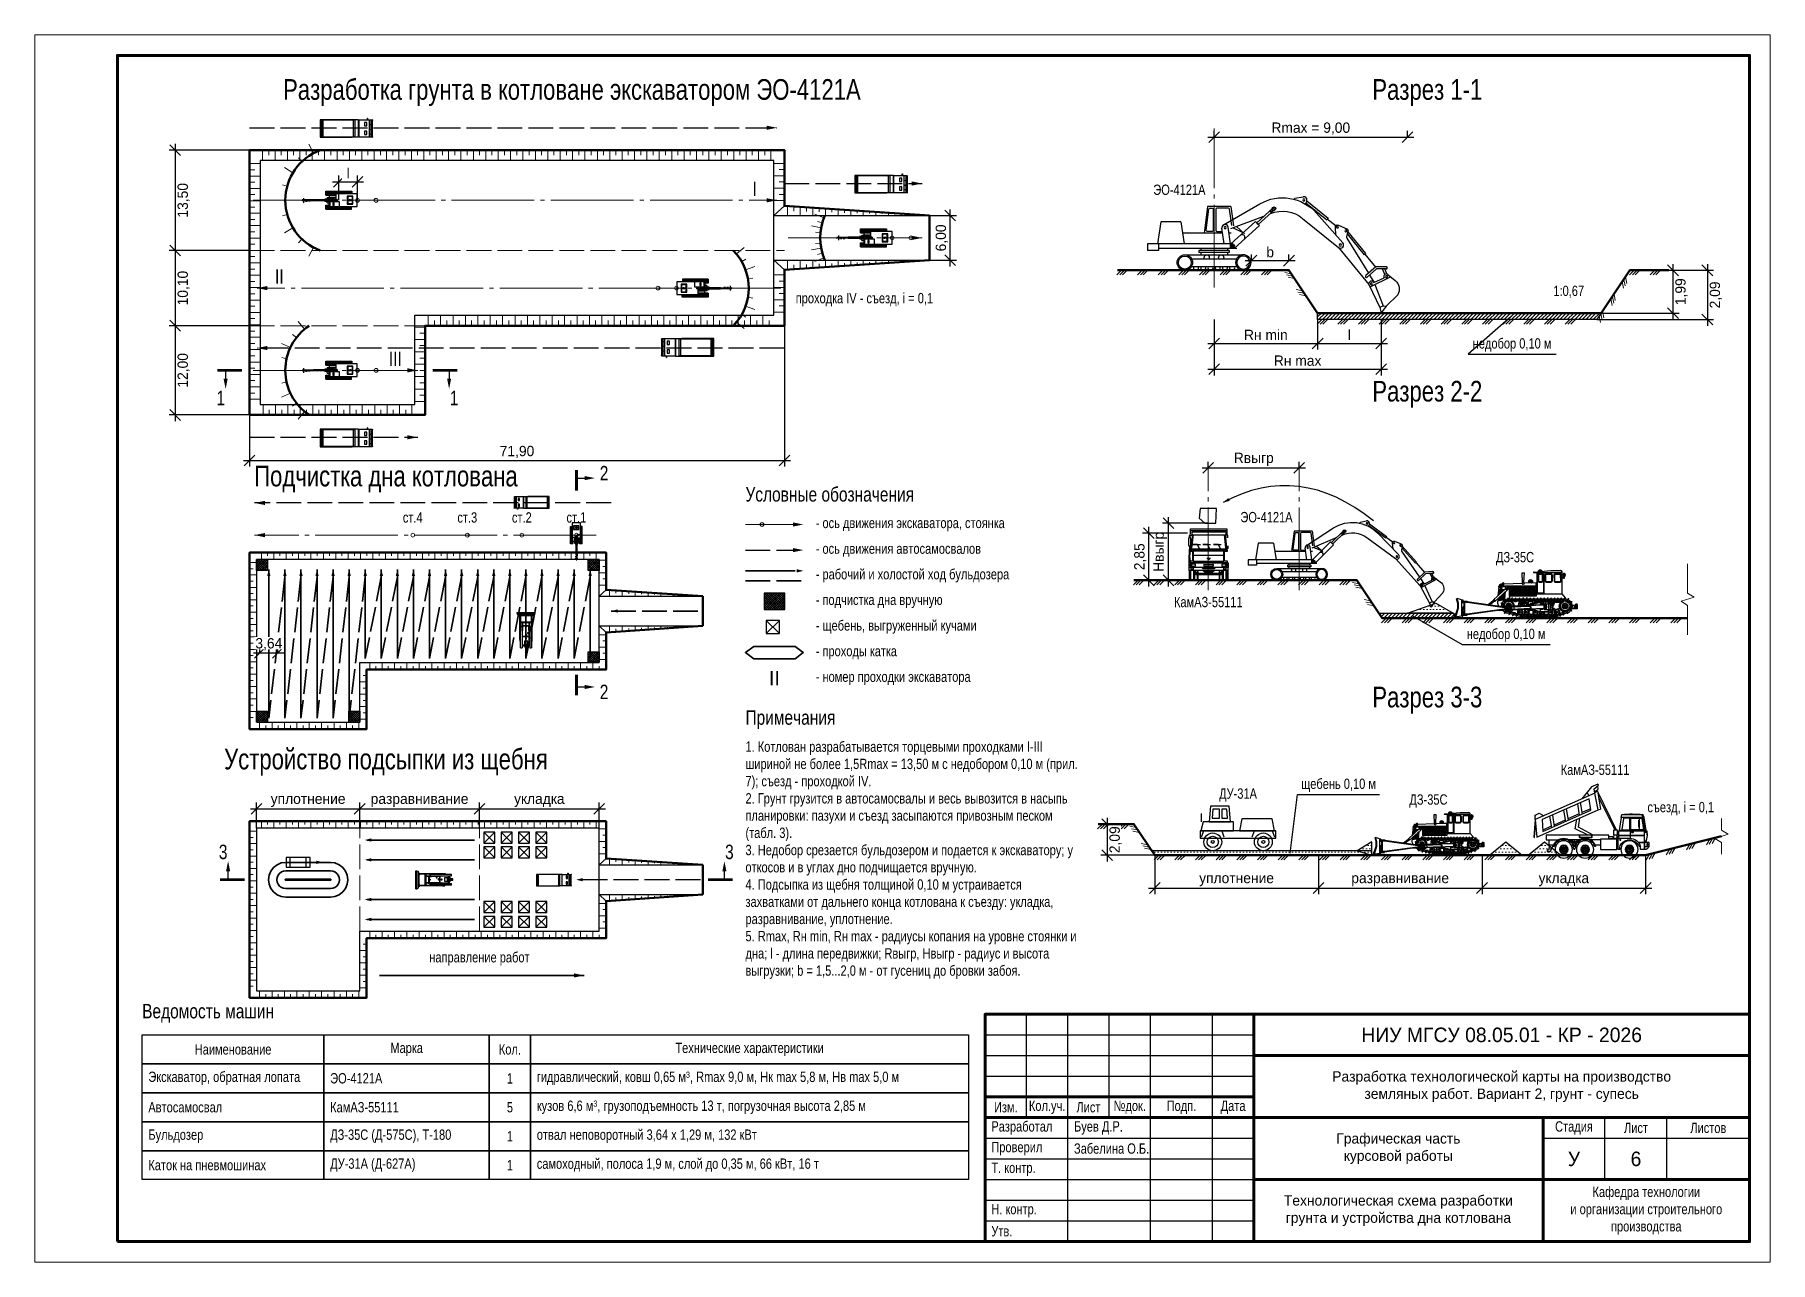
# Paper-space layout 'Лист 6' of a CAD drawing. Header units: metres, sheet in millimetres. Extents: x 0 to 420, y 0 to 297.
import ezdxf

# ---------------------------------------------------------------- set-up
doc = ezdxf.new("R2010")
doc.units = ezdxf.units.M
doc.linetypes.add('ГОСТ_штриховая', pattern=[7.5, 6, -1.5])
doc.linetypes.add('ГОСТ_штрихпунктирная', pattern=[24, 20, -1.5, 1, -1.5])
for name, color, linetype, lineweight in [('Бергштрихи', 7, 'Continuous', 18), ('Котлован', 7, 'Continuous', 50), ('Котлован_низ', 7, 'Continuous', 25), ('Машины', 7, 'Continuous', 25), ('Надписи', 7, 'Continuous', 25), ('Оси_движения', 7, 'Continuous', 18), ('Перемещения', 7, 'Continuous', 35), ('Профиль', 7, 'Continuous', 50), ('Размеры', 3, 'Continuous', 18), ('Рамка', 7, 'Continuous', 70), ('Транспорт', 1, 'Continuous', 25), ('Штамп', 7, 'Continuous', 25), ('Штриховка', 8, 'Continuous', 18)]:
    doc.layers.add(name, color=color, linetype=linetype, lineweight=lineweight)
doc.layers.add('Видовой_экран', color=8, linetype='Continuous', lineweight=13, plot=False)
doc.styles.add('ГОСТ тип Б', font='ofont.ru_GOST type B.ttf')
doc.dimstyles.new('Схема', dxfattribs={"dimtxt": 2.5, "dimasz": 2.5, "dimexe": 1.5, "dimexo": 0, "dimgap": 0.8, "dimtad": 1, "dimtxsty": 'ГОСТ тип Б', "dimtsz": 1.3, "dimcen": 2.5, "dimdle": 1.5, "dimclrd": 3, "dimclre": 3, "dimclrt": 3, "dimazin": 3, "dimtfac": 1, "dimtix": 1, "dimtmove": 0, "dimatfit": 3, "dimtfill": 1, "dimarcsym": 0})
pattern_1 = [(45, (0, 0), (-0.2694076836, 0.2694076836), []), (135, (0, 0), (-0.2694076836, -0.2694076836), [])]
pattern_2 = [(45, (0, 0), (-0.4490128061, 0.4490128061), [])]
pattern_3 = [(0, (0, 0), (0.396875, 0.79375), [0, -0.79375])]

psp = doc.layouts.new('Лист 6')

# ---------------------------------------------------------------- texts
at = {"layer": 'Надписи', "style": 'ГОСТ тип Б'}
for s, insert, char_height, attachment_point in [('\\W0.8;Разработка грунта в котловане экскаватором ЭО-4121А', (130, 283), 5, 5), ('\\W0.8;Разрез 1-1', (337, 283), 5, 5), ('\\W0.8;I', (174.2254216, 259.7354216), 3.5, 5), ('\\W0.8;ЭО-4121А', (283.32, 258.2), 2.5, 9), ('\\W0.8;II', (59.2, 238.4927108), 3.5, 5), ('\\W0.8;1:0,67', (374.9442905350384, 234.8), 2.5, 6), ('\\W0.8;проходка IV - съезд, i = 0,1', (200.7902661999999, 232.8890216236), 2.5, 5), ('\\W0.8;недобор 0,10 м', (357.5142905350383, 220.32), 2.5, 8), ('\\W0.8;III', (87.28542159999996, 218.6), 3.5, 5), ('\\W0.8;Условные обозначения', (172, 184), 3.5, 7), ('\\W0.8;ст.4', (91.48361439999996, 178.9236144), 2.5, 8), ('\\W0.8;ст.3', (104.6836144, 178.9236144), 2.5, 8), ('\\W0.8;ст.2', (117.8836144, 178.9236144), 2.5, 8), ('\\W0.8;ст.1', (131.0836143999999, 178.9236144), 2.5, 8), ('\\W0.8;ЭО-4121А', (304.4, 179), 2.5, 9), ('\\W0.8;- ось движения экскаватора, стоянка', (189, 178.5), 2.5, 4), ('\\W0.8;- ось движения автосамосвалов', (189, 172.3), 2.5, 4), ('\\W0.8;ДЗ-35С', (358.2290702307216, 168.6328), 2.5, 8), ('\\W0.8;- рабочий и холостой ход бульдозера', (189, 166.1), 2.5, 4), ('\\W0.8;- подчистка дна вручную', (189, 159.9), 2.5, 4), ('\\W0.8;КамАЗ-55111', (284, 161), 2.5, 2), ('\\W0.8;- щебень, выгруженный кучами', (189, 153.7), 2.5, 4), ('\\W0.8;недобор 0,10 м', (356.0790702307216, 150.0328), 2.5, 8), ('\\W0.8;- проходы катка', (189, 147.5), 2.5, 4), ('II', (179, 141.3), 3.5, 5), ('\\W0.8;2', (137.7836143999999, 138), 3.5, 5), ('\\W0.8;- номер проходки экскаватора', (189, 141.3), 2.5, 4), ('\\W0.8;Разрез 3-3', (337, 136), 5, 5), ('\\W0.8;Примечания', (172, 129), 3.5, 7), ('\\W0.8;Устройство подсыпки из щебня', (85, 121), 5, 5), ('\\W0.8;КамАЗ-55111', (377.6, 117.88), 2.5, 8), ('\\W0.8;ДУ-31А', (291.2, 111.42952), 2.5, 8), ('\\W0.8;щебень 0,10 м', (315.5250000000001, 113.8), 2.5, 8), ('\\W0.8;ДЗ-35С', (337.28, 109.98952), 2.5, 8), ('\\W0.8;съезд, i = 0,1', (406.4, 108.16), 2.5, 9), ('\\W0.8;3', (45.6, 99.2618072), 3.5, 5), ('\\W0.8;3', (168.1034072, 99.2618072), 3.5, 5), ('\\W0.8;направление работ', (107.6218072, 71.8), 2.5, 8), ('\\W0.8;Ведомость машин', (26, 58), 3.5, 7), ('\\W0.8;Наименование', (48, 51.5), 2.5, 5), ('\\W0.8;Марка', (90, 51.5), 2.5, 5), ('\\W0.8;Кол.', (115, 51.5), 2.5, 5), ('\\W0.8;Технические характеристики', (173, 51.5), 2.5, 5), ('\\W0.8;Экскаватор, обратная лопата', (27.5, 44.5), 2.5, 4), ('\\W0.8;гидравлический, ковш 0,65 м{\\H0.6x;\\A2;3}, Rmax 9,0 м, Hк max 5,8 м, Hв max 5,0 м', (121.5, 44.5), 2.5, 4), ('\\W0.8;ЭО-4121А', (71.5, 44.5), 2.5, 4), ('\\W0.8;1', (115, 44.5), 2.5, 5), ('\\W0.8;Автосамосвал', (27.5, 37.5), 2.5, 4), ('\\W0.8;КамАЗ-55111', (71.5, 37.5), 2.5, 4), ('\\W0.8;5', (115, 37.5), 2.5, 5), ('\\W0.8;кузов 6,6 м{\\H0.6x;\\A2;3}, грузоподъемность 13 т, погрузочная высота 2,85 м', (121.5, 37.5), 2.5, 4), ('\\W0.8;Бульдозер', (27.5, 30.5), 2.5, 4), ('\\W0.8;ДЗ-35С (Д-575С), Т-180', (71.5, 30.5), 2.5, 4), ('\\W0.8;1', (115, 30.5), 2.5, 5), ('\\W0.8;отвал неповоротный 3,64 х 1,29 м, 132 кВт', (121.5, 30.5), 2.5, 4), ('\\W0.8;ДУ-31А (Д-627А)', (71.5, 23.5), 2.5, 4), ('\\W0.8;самоходный, полоса 1,9 м, слой до 0,35 м, 66 кВт, 16 т', (121.5, 23.5), 2.5, 4), ('\\W0.8;Каток на пневмошинах', (27.5, 23.5), 2.5, 4), ('\\W0.8;1', (115, 23.5), 2.5, 5)]:
    psp.add_mtext(s, dxfattribs=dict(at, insert=insert, char_height=char_height, attachment_point=attachment_point))
at = {"layer": 'Надписи', "insert": (172, 126), "char_height": 2.5, "width": 81, "attachment_point": 1, "style": 'ГОСТ тип Б'}
psp.add_mtext('\\W0.8;1. Котлован разрабатывается торцевыми проходками I-III шириной не более 1,5Rmax = 13,50 м с недобором 0,10 м (прил. 7); съезд - проходкой IV.\\P2. Грунт грузится в автосамосвалы и весь вывозится в насыпь планировки: пазухи и съезд засыпаются привозным песком (табл. 3).\\P3. Недобор срезается бульдозером и подается к экскаватору; у откосов и в углах дно подчищается вручную.\\P4. Подсыпка из щебня толщиной 0,10 м устраивается захватками от дальнего конца котлована к съезду: укладка, разравнивание, уплотнение.\\P5. Rmax, Rн min, Rн max - радиусы копания на уровне стоянки и дна; l - длина передвижки; Rвыгр, Hвыгр - радиус и высота выгрузки; b = 1,5...2,0 м - от гусениц до бровки забоя.', dxfattribs=at)
at = {"layer": 'Штамп', "style": 'ГОСТ тип Б'}
for s, insert, char_height, attachment_point in [('НИУ МГСУ 08.05.01 - КР - 2026', (355, 55), 3.5, 5), ('\\W0.8;Изм.', (235, 37.5), 2.5, 5), ('\\W0.8;Кол.уч.', (245, 37.5), 2.5, 5), ('\\W0.8;Лист', (255, 37.5), 2.5, 5), ('\\W0.8;№док.', (265, 37.5), 2.5, 5), ('\\W0.8;Подп.', (277.5, 37.5), 2.5, 5), ('\\W0.8;Дата', (290, 37.5), 2.5, 5), ('\\W0.8;Разработал', (231.5, 32.5), 2.5, 4), ('\\W0.8;Буев Д.Р.', (251.5, 32.5), 2.5, 4), ('\\W0.8;Стадия', (372.5, 32.5), 2.5, 5), ('\\W0.8;Лист', (387.5, 32.5), 2.5, 5), ('\\W0.8;Листов', (405, 32.5), 2.5, 5), ('\\W0.8;Проверил', (231.5, 27.5), 2.5, 4), ('\\W0.8;Забелина О.Б.', (251.5, 27.5), 2.5, 4), ('У', (372.5, 25), 3.5, 5), ('6', (387.5, 25), 3.5, 5), ('\\W0.8;Т. контр.', (231.5, 22.5), 2.5, 4), ('\\W0.8;', (251.5, 22.5), 2.5, 4), ('\\W0.8;', (231.5, 17.5), 2.5, 4), ('\\W0.8;', (251.5, 17.5), 2.5, 4), ('\\W0.8;Н. контр.', (231.5, 12.5), 2.5, 4), ('\\W0.8;Утв.', (231.5, 7.5), 2.5, 4), ('\\W0.8;', (251.5, 12.5), 2.5, 4), ('\\W0.8;', (251.5, 7.5), 2.5, 4)]:
    psp.add_mtext(s, dxfattribs=dict(at, insert=insert, char_height=char_height, attachment_point=attachment_point))
at = {"layer": 'Штамп', "char_height": 2.5, "attachment_point": 5, "style": 'ГОСТ тип Б'}
for s, insert, width in [('Разработка технологической карты на производство\\Pземляных работ. Вариант 2, грунт - супесь', (355, 42.5), 115), ('Графическая часть\\Pкурсовой работы', (330, 27.5), 66), ('\\W0.8;Кафедра технологии\\Pи организации строительного\\Pпроизводства', (390, 12.5), 48), ('Технологическая схема разработки\\Pгрунта и устройства дна котлована', (330, 12.5), 68)]:
    psp.add_mtext(s, dxfattribs=dict(at, insert=insert, width=width))

# ---------------------------------------------------------------- blocks, each defined once
blk = doc.blocks.new('ЭО-4121А план')
at = {"color": 0, "linetype": 'ByBlock', "lineweight": -2}
for p, q in [((-2.465015285137184, 0.8276234073226618), (-2.465015285137184, -0.8672377654598336)), ((1.167129742857867, 0.8276234073226618), (-2.465015285137184, 0.8276234073226618)), ((1.755555893681162, 1.180589154147725), (-1.713404080026805, 1.180589154147725)), ((-1.713404080026805, 1.180589154147725), (-1.713404080026891, 0.8276234073226618)), ((-1.662480961903299, 0.8276234073226618), (-1.662480961903299, 1.180589154147725)), ((-1.609085895585594, 0.8276234073226618), (-1.609085895585594, 1.180589154147725)), ((-1.555690829267832, 0.8276234073226618), (-1.555690829267832, 1.180589154147725)), ((-1.502295762950126, 0.8276234073226618), (-1.502295762950126, 1.180589154147725)), ((-1.439412683888037, 1.180589154147725), (-1.439412683888037, 0.8276234073226618)), ((-1.367516433430097, 0.8276234073226618), (-1.367516433430097, 1.180589154147725)), ((-1.279934691836786, 0.8276234073226618), (-1.279934691836786, 1.180589154147725)), ((-1.173144559201347, 0.8276234073226618), (-1.173144559201347, 1.180589154147725)), ((-1.066354426565795, 0.8276234073226618), (-1.066354426565795, 1.180589154147725)), ((-0.9595642939303276, 0.8276234073226618), (-0.9595642939304128, 1.180589154147725)), ((-0.8527741612949455, 0.8276234073226618), (-0.8527741612949455, 1.180589154147725)), ((-0.7444453288284762, 0.8276234073226618), (-0.7444453288284762, 1.180589154147725)), ((-0.6376551961929806, 0.8276234073226618), (-0.6376551961929806, 1.180589154147725)), ((-0.5308650635575418, 0.8276234073226618), (-0.5308650635575418, 1.180589154147725)), ((-0.4240749309220746, 0.8276234073226618), (-0.4240749309220746, 1.180589154147725)), ((-0.3172847982866074, 0.8276234073226618), (-0.3172847982866074, 1.180589154147725)), ((-0.2104946656512255, 0.8276234073226618), (-0.2104946656512255, 1.180589154147725)), ((-0.1021658331847561, 0.8276234073226618), (-0.1021658331847561, 1.180589154147725)), ((-0.09902781023271244, 0.8276234073226618), (-0.09563421614819843, 0.1825609653999578)), ((-0.09563421614819843, 0.1825609653999578), (1.170521487200261, 0.1878598912031464)), ((0.004624299450711078, 0.8276234073226618), (0.004624299450711078, 1.180589154147725)), ((0.1114144320862351, 0.8276234073226618), (0.1114144320861499, 1.180589154147725)), ((0.2182045647216171, 0.8276234073226618), (0.2182045647216171, 1.180589154147725)), ((0.2182890588977671, 0.06386791601180164), (3.416477632181653, 0.08082330300408103)), ((0.2191449650928519, -0.09757631491140728), (0.2182890588977671, 0.06386791601180164)), ((0.3249946973571696, 0.8276234073226618), (0.3249946973570843, 1.180589154147725)), ((0.4252605326433638, 0.06496518759330172), (0.425301998205498, 0.1849896133592637)), ((0.4317848299924663, 0.8276234073226618), (0.4317848299925515, 1.180589154147725)), ((0.5285949147202871, 0.1456531918835395), (0.5939015304606414, 0.1459994188079037)), ((0.5288699135947468, 0.09378187758218813), (0.5285949147202871, 0.1456531918835395)), ((0.5288699135947468, 0.09378187758218813), (0.5941765293351864, 0.0941281044908635)), ((0.537951954446612, 0.8276234073226618), (0.537951954446612, 1.180589154147725)), ((0.5798177866901142, 0.1459247530023902), (0.5796063450564759, 0.1858076670341973)), ((0.5800927855489704, 0.09405343868527892), (0.580242642632868, 0.06578683446980449)), ((0.5938142295889577, 0.1624664345819724), (1.527504736387414, 0.1674164503592124)), ((0.5942638301991963, 0.07766108868538879), (0.5938142295889577, 0.1624664345819724)), ((1.527954336973124, 0.08261110465045363), (0.5942638301991963, 0.07766108868538879)), ((0.6447420870820793, 0.8276234073226618), (0.6447420870820793, 1.180589154147725)), ((0.7515322197175179, 0.8276234073226618), (0.7515322197175179, 1.180589154147725)), ((0.8583223523529853, 0.8276234073226618), (0.8583223523529853, 1.180589154147725)), ((0.9651124849884524, 0.8276234073226618), (0.9651124849884524, 1.180589154147725)), ((1.071902617623891, 0.8276234073226618), (1.071902617623891, 1.180589154147725)), ((1.29437545955281, 0.8282807009502022), (1.167127893115776, 0.8279723126016023)), ((1.167127893115776, 0.8279723126016023), (1.170521487200261, 0.1878598912031464)), ((1.297769053637353, 0.1881682795517463), (1.170521487200261, 0.1878598912031464)), ((1.173195459647303, 0.8279870175336583), (1.173195459647303, 1.180589154147725)), ((1.280991157664118, 0.8151219014254565), (1.180652904542796, 0.8145899522070579)), ((1.180652904542796, 0.8145899522070579), (1.183903847594792, 0.2013849026301955)), ((1.183903847594792, 0.2013849026301955), (1.284242100716057, 0.2019168518485799)), ((1.27998559228277, 0.8282458266690753), (1.27998559228277, 1.180589154147725)), ((1.280921773642035, 0.8151219014254565), (1.284242100716057, 0.2019168518485799)), ((1.29437545955281, 0.8282807009502022), (1.297769053637353, 0.1881682795517463)), ((1.755555893681162, 0.6435326371055226), (1.295354912404548, 0.6435326371055226)), ((1.58775133248011, 0.3603905787710176), (1.296864182701199, 0.3588484232406444)), ((1.366909575674072, 0.6449375336655123), (1.366909575674072, 1.180589154147725)), ((1.43439989706772, 0.6449375336655123), (1.43439989706772, 1.180589154147725)), ((1.493565857553676, 0.6449375336655123), (1.493565857553676, 1.180589154147725)), ((1.527504736387414, 0.1674164503592124), (1.527954336973124, 0.08261110465045363)), ((1.527592037242755, 0.1509494347103413), (1.883410351450692, 0.1528358266719465)), ((1.527867036102208, 0.09907812028359332), (1.883685350310117, 0.1009645122451985)), ((1.54696092387141, 0.6449375336655123), (1.54696092387141, 1.180589154147725)), ((1.58775133248011, 0.3603905787710176), (1.58885997513633, 0.151274250328143)), ((1.58913497399584, 0.09940293590139504), (1.589284831079425, 0.07113633174854783)), ((1.600355990189144, 0.6449375336655123), (1.600355990189144, 1.180589154147725)), ((1.653751056506962, 0.6449375336655123), (1.653751056506962, 1.180589154147725)), ((1.707146122824668, 0.6449375336655123), (1.707146122824668, 1.180589154147725)), ((1.755555893681162, 1.180589154147725), (1.755555893681162, 0.6435326371055226)), ((1.904860692457987, 0.04100110630143661), (1.769343248073483, 0.04028265250761365)), ((1.769343248073483, 0.04028265250761365), (1.769465073039754, 0.01730356978285386)), ((1.919066261202687, 0.01809668938220454), (1.769465073039754, 0.01730356978285386)), ((1.837301812142755, 0.1007186071581145), (1.837451669226681, 0.07245200294264009)), ((1.853759645470149, 0.01775046245791145), (1.854034644313316, -0.0341208518436531)), ((1.857027658107142, 0.07255578621233383), (1.856877801023188, 0.1008223904277941)), ((1.871690423828113, 0.07263352173710302), (1.871540566736371, 0.1009001259525775)), ((1.883685350317961, 0.1009645122452554), (1.883410351458508, 0.1528358266720176)), ((1.904860692457987, 0.04100110630143661), (1.904982517424344, 0.01802202357661997)), ((2.619236505689486, 0.03827616203700757), (1.91897896034672, 0.03456370515634433)), ((1.918978960346635, 0.03456370517200469), (1.919428560909808, -0.05024164072483472)), ((2.619686106275111, -0.04652918367169434), (2.619236505689486, 0.03827616203700757)), ((2.619323806544713, 0.02180914640379683), (2.916648077580561, 0.02338542871554239)), ((2.916505140392161, 0.05034677780327002), (4.943175760268987, 0.06109129266798164)), ((2.916505140392161, 0.05034677780327002), (2.917066013643421, -0.05544723467355084)), ((3.199954771470146, 0.02488739594544143), (3.265261387210501, 0.02523362286973452)), ((3.200229770344578, -0.02698391835599523), (3.199954771470146, 0.02488739594544143)), ((3.265174086330973, 0.04170063865946361), (3.965431631704377, 0.04541309566559448)), ((3.265623686948999, -0.04310470725272353), (3.265174086338873, 0.04170063864380325)), ((3.416625148504864, 0.0529981937801125), (3.416477632173866, 0.08082330300408103)), ((4.100789326041563, 0.06436494553926764, 12.77907180210775), (3.856257371592392, 0.06306854483474922, 12.77907180210775)), ((3.965881232289945, -0.03939225004316427), (3.965431631704377, 0.04541309566559448)), ((3.965518932559633, 0.02894608001672338), (4.321337246767513, 0.03083247197832861)), ((4.463475062067347, 0.0970205446444794), (4.261669773405515, 0.09595066190057366)), ((4.261873731463453, 0.05747932942929879), (4.261669773405515, 0.09595066190057366)), ((4.32161224563481, -0.0210388424483483), (4.3213372467753, 0.03083247197839967)), ((4.463679020125285, 0.05854921217327558), (4.463475062067347, 0.0970205446444794)), ((4.732752738341162, 0.05997572248283234), (4.731384299775981, 0.3180957264191022)), ((4.943736633520132, -0.04470271980876817), (4.943175760268987, 0.06109129266798164)), ((-2.465015285137184, -0.8672377654598336), (0.4244531883186653, -0.867237422990172)), ((-1.729515836700699, -1.221243402502125), (-1.729515876944134, -0.8817034329172486)), ((1.755555893681162, -1.221243402502125), (-1.729515836700699, -1.221243402502125)), ((-1.662480961903299, -0.8672377654598336), (-1.662480961903299, -1.22020351228494)), ((-1.609085895585594, -0.8672377654598336), (-1.609085895585594, -1.22020351228494)), ((-1.555690829267832, -0.8672377654598336), (-1.555690829267832, -1.22020351228494)), ((-1.502295762950126, -0.8672377654598336), (-1.502295762950126, -1.22020351228494)), ((-1.432444173812911, -1.22020338990103), (-1.432444173812911, -0.8672376430759812)), ((-1.365553157504451, -0.8672377629505519), (-1.365553157504479, -1.220203509775601)), ((-1.279934691836786, -0.8672377654598336), (-1.279934691836786, -1.22020351228494)), ((-1.173144559201347, -0.8672377654598336), (-1.173144559201347, -1.22020351228494)), ((-1.066354426565795, -0.8672377654598336), (-1.066354426565795, -1.22020351228494)), ((-0.9595642939303276, -0.8672377654598336), (-0.9595642939304128, -1.22020351228494)), ((-0.8527741612949455, -0.8672377654598336), (-0.8527741612949455, -1.22020351228494)), ((-0.7444453288284762, -0.8672377654598336), (-0.7444453288284762, -1.22020351228494)), ((-0.6376551961929806, -0.8672377654598336), (-0.6376551961929806, -1.22020351228494)), ((-0.5308650635575418, -0.8672377654598336), (-0.5308650635575418, -1.22020351228494)), ((-0.4240749309220746, -0.8672377654598336), (-0.4240749309220746, -1.22020351228494)), ((-0.3172847982866074, -0.8672377654598336), (-0.3172847982866074, -1.22020351228494)), ((-0.2104946656512255, -0.8672377654598336), (-0.2104946656512255, -1.22020351228494)), ((-0.1021658331847561, -0.8672377654598336), (-0.1021658331847561, -1.22020351228494)), ((0.004624299450711078, -0.8672377654599046), (0.004624299450711078, -1.22020351228494)), ((0.1114144320862351, -0.8672377654599046), (0.1114144320861499, -1.22020351228494)), ((0.2182045647216171, -0.8672377654599046), (0.2182045647216171, -1.22020351228494)), ((0.2191449650928519, -0.09757631491140728), (3.417333538368922, -0.08062092791919895)), ((0.3249946973571696, -0.8672377654599046), (0.3249946973570843, -1.22020351228494)), ((0.4244531882980596, -0.8672377654598336), (0.4244994359118266, -0.09648761596716326)), ((1.755555893681162, -0.6845547965525327), (0.4244649446700066, -0.6844749265970621)), ((0.4244821536414349, -0.3845092336727731), (1.261332579804048, -0.3813134722338845)), ((0.5817348464200904, -0.2156782290177119), (0.4244922340515416, -0.2165118600820932)), ((0.4317848299924663, -0.6844753658149614), (0.4317848299925515, -1.22020351228494)), ((0.5300255339576552, -0.1241955617719697), (0.5953321496903072, -0.1238493348633511)), ((0.5300255339576552, -0.1241955617719697), (0.5303005328007373, -0.1760668760735342)), ((0.5303005328007373, -0.1760668760735342), (0.5956071485256018, -0.1757206491805903)), ((0.5379519544465268, -0.6844817362012208), (0.537951954446612, -1.22020351228494)), ((0.5812484059119072, -0.1239240006688647), (0.5810985488280096, -0.09565739645339022)), ((0.5817348464200904, -0.2156782290177119), (0.5815234047707634, -0.1757953149859617)), ((1.528935355609974, -0.1024323034373538), (0.5952448488337723, -0.1073823189861685)), ((0.5952448488341702, -0.1073823190578764), (0.5956944493972856, -0.192187664954659)), ((0.5956944493968876, -0.1921876648829368), (1.529384956195599, -0.1872376491461268)), ((0.6447420870820793, -0.6844881439700856), (0.6447420870820793, -1.22020351228494)), ((0.7515322197175179, -0.6844945517389363), (0.7515322197175179, -1.22020351228494)), ((0.8583223523529853, -0.6845009595078011), (0.8583223523529853, -1.22020351228494)), ((0.9651124849883672, -0.6845073672766517), (0.9651124849884524, -1.22020351228494)), ((1.071902617623976, -0.6845137750455166), (1.071902617623891, -1.22020351228494)), ((1.173195459647303, -0.6845198529583882), (1.173195459647303, -1.22020351228494)), ((1.261332579811835, -0.3813134722338845), (1.2613317892108, -0.6845251414360121)), ((1.591674235874024, -0.3795621462597722), (1.261332579811835, -0.3813134722338845)), ((1.279985592282714, -0.6845262607272531), (1.27998559228277, -1.22020351228494)), ((1.371411447622592, -0.6845317465875524), (1.371411447622592, -1.220183367069751)), ((1.437150218966195, -0.6845356911360199), (1.437150218966195, -1.220187311618218)), ((1.493565857553676, -0.6845518918026839), (1.493565857553676, -1.22020351228494)), ((1.529384956195599, -0.1872376491461268), (1.528935355609974, -0.1024323034373538)), ((1.529022656465145, -0.1188993190705503), (1.884840970673025, -0.1170129271089593)), ((1.529297655324598, -0.1707706334973125), (1.885115969532564, -0.1688842415357072)), ((1.54696092387141, -0.6845518918026839), (1.54696092387141, -1.22020351228494)), ((1.59029059435872, -0.1185745034527628), (1.590140737274851, -0.09030789923728832)), ((1.591674235874024, -0.3795621462597722), (1.590565593218145, -0.1704458178795107)), ((1.600355990189144, -0.6845518918026839), (1.600355990189144, -1.22020351228494)), ((1.653751056506962, -0.6845518918026839), (1.653751056506962, -1.22020351228494)), ((1.707146122824668, -0.6845518918026839), (1.707146122824668, -1.22020351228494)), ((1.755555893681162, -0.6845547965525327), (1.755555893681162, -1.221243402502125)), ((1.919341260053812, -0.0337746249506381), (1.769740071898696, -0.03456774454990352)), ((1.769861896880712, -0.05754682727466332), (1.769740071898696, -0.03456774454990352)), ((1.905379341265302, -0.05682837348084036), (1.769861896880712, -0.05754682727466332)), ((1.838307575421794, -0.08899222798056883), (1.838457432505692, -0.117258832196029)), ((3.589047812243507, -0.008185194692870823), (1.853897144891704, -0.008185194692870823)), ((1.857883564302228, -0.0888884447108893), (1.858033421386153, -0.1171550489263637)), ((1.872546330023198, -0.0888107091861059), (1.872696187099308, -0.1170773134015804)), ((1.884840970680898, -0.1170129271088882), (1.885115969540351, -0.1688842415357072)), ((1.905379341265302, -0.05682837348084036), (1.905257516283285, -0.03384929075615162)), ((1.919428560901992, -0.0502416407405093), (2.619686106275111, -0.04652918367169434)), ((2.619598805404109, -0.03006216802295114), (2.916923076439986, -0.02848588571121979)), ((2.917066013643421, -0.05544723467355084), (4.943736633520132, -0.04470271980876817)), ((3.200229770344578, -0.02698391835599523), (3.265536386085017, -0.02663769144730566)), ((3.965881232289945, -0.03939225004316427), (3.265623686948999, -0.04310470725272353)), ((3.417186021756066, -0.05279581869670835), (3.417333538368922, -0.08062092791919895)), ((3.965793931419057, -0.02292523441002458), (4.321612245626967, -0.02103884244841936)), ((4.262434604714598, -0.04831468304745101), (4.262638562772423, -0.08678601551872589)), ((4.464443851434338, -0.08571613277482015), (4.262638562772423, -0.08678601551872589)), ((4.46423989337643, -0.04724480030354528), (4.464443851434338, -0.08571613277482015)), ((4.73468205014953, -0.3039382939146407), (4.733313611592222, -0.04581828997831393))]:
    blk.add_line(p, q, dxfattribs=at)
for points in [[(-1.131214454903898, 0.5159438232622193), (-1.893073718232785, 0.5123775474491765), (-1.88736767693186, -0.5639173254140388), (-1.132409056642814, -0.5603510496010529)], [(-1.205040575117323, 0.4483187661269312), (-1.825448661097511, 0.4454657454765254), (-1.820455874959208, -0.4962922682787934), (-1.206095205343701, -0.4934392476284018)], [(0.7994667156416426, 0.6809158683504961), (0.6208284301524998, 0.6809158683504961), (0.6208284301524998, 0.3324694861386632), (0.7994667156416426, 0.3324694861386632)]]:
    blk.add_lwpolyline(points, close=True, dxfattribs=at)
for radius in [0.1144262932040302, 0.0351705589784324]:
    blk.add_circle((-1.510881484797807, -0.01821003248780073), radius, dxfattribs=at)
blk = doc.blocks.new('Самосвал план')
at = {"color": 0, "linetype": 'ByBlock', "lineweight": -2}
for p, q in [((-7.054292542522488, 1.078931190673742), (-7.054292542555231, -0.07465622556267704)), ((-6.058275508496307, 1.078931190673742), (-7.054292542522488, 1.078931190673742)), ((-6.960683420274563, 0.9853220684239689), (-6.960683420306395, -0.07465622556530603)), ((-6.798835591120678, 0.9853220684245656), (-6.960683420274563, 0.9853220684239689)), ((-6.798835591125452, -1.168737799370618), (-6.798835591120678, 0.9853220684245656)), ((-6.705226468871842, -1.262346921624442), (-6.705226468871842, 1.078931190673742)), ((-2.3202934620615, 1.022765717315778), (-6.649060995522633, 1.022765717315778)), ((-6.649060995522633, -1.206181448289087), (-6.649060995522633, 1.022765717315778)), ((-6.569964014520565, 1.022765717315778), (-6.569964014521473, 1.078931190673742)), ((-6.265249290177508, 1.022765717315778), (-6.265249290177508, 1.078931190673742)), ((-3.683303738093628, 1.078931190673742), (-6.058275508496307, 1.078931190673742)), ((-6.036224474647497, 1.022765717315778), (-6.036224474648634, 1.078931190673742)), ((-2.74721251560618, 1.078931190673742), (-3.683303738093628, 1.078931190673742)), ((-3.256761263598946, 1.022765717315778), (-3.256761263598946, 1.079435316638026)), ((-1.866601119445477, 1.078931190700942), (-2.74721251560618, 1.07893119069557)), ((-2.542855623028572, -1.206181448231192), (-2.542855623028572, 1.022765717315778)), ((-2.3202934620615, -1.206181448232243), (-2.3202934620615, 1.022765717315778)), ((-1.866601119377947, -1.262346925586058), (-1.866601119445477, 1.078931190700942)), ((-1.820689931650577, 0.8110650417735883), (-1.866601119437973, 0.8110650417722809)), ((-1.82068993165899, 1.078931190699763), (-0.07995305506756267, 1.078931190731069)), ((-1.820689931591687, -1.262346926555821), (-1.82068993165899, 1.078931190702292)), ((-0.6570818644313476, 1.224901296482628), (-0.6681300491097772, 1.224901296482628)), ((-0.6681300491097772, 1.183046526499112), (-0.6570818644313476, 1.183046526499297)), ((-0.6344195828960437, 1.263468471432716), (-0.6572524588143551, 1.263468471432716)), ((-0.6570818644331666, 1.263468471432716), (-0.6570818644295287, 1.078931190720255)), ((-0.6344195828960437, 1.078931190721093), (-0.6344195828960437, 1.263468471432716)), ((-0.4093960174884614, -1.262346949246165), (-0.4093960175425764, 1.078931190733826)), ((-0.1667115348398056, 0.5367242385558058), (-0.3329603532824876, 0.35181819854688)), ((-0.3329603532824876, 0.35181819854688), (-0.3206307442803791, 0.3407326605716605)), ((-0.2195166518711176, 0.4531942503245716), (-0.3206307442803791, 0.3407326605716605)), ((-0.2195166518711176, 0.4531942503245716), (-0.231846260872544, 0.4642797882997911)), ((-0.1667115348182051, -1.26234694552717), (-0.1667115348602692, 1.078931190729506)), ((-0.07995308471436148, -1.285011953408841), (-0.07995305506756267, 1.098697418018418)), ((-0.0002671234096851549, -1.195982799065362), (-0.0007492155555155477, 0.9921643876442091)), ((-7.054292542555231, -0.07465622556267704), (-7.054292542598205, -1.262346921630723)), ((-7.054292542598205, -1.262346921630723), (-6.085635486441787, -1.262346921613286)), ((-6.960683420306395, -0.07465622556608764), (-6.960683420345732, -1.168737799380693)), ((-6.960683420349369, -1.168737799380693), (-6.798835591122725, -1.168737799370618)), ((-6.649060995522633, -1.206181448289087), (-2.3202934620615, -1.206181448232243)), ((-6.569964014520565, -1.262346921622012), (-6.569964014521473, -1.206181448287992)), ((-6.569964014521473, -1.206181448287992), (-6.569964014521473, -1.206181448287992)), ((-6.265249290177508, -1.262346921616512), (-6.265249290177508, -1.206181448283772)), ((-6.085635486441787, -1.262346921613286), (-3.683303738049744, -1.262346921565324)), ((-6.085635486441787, -1.262346921613286), (-6.085635486441787, -1.262346921613286)), ((-6.036224474647497, -1.262346921612277), (-6.036224474648634, -1.206181448280589)), ((-3.683303738049744, -1.262346921630723), (-2.74721251560618, -1.262346921630723)), ((-3.256761263598946, -1.262346921630723), (-3.256761263598946, -1.206181448242134)), ((-1.866601119377947, -1.262346953642293), (-2.74721251560618, -1.262346953647679)), ((-1.820689931598281, -1.015844529854391), (-1.866601119385677, -1.015844529855713)), ((-0.07995308471436148, -1.262346946625769), (-1.820689931591687, -1.262346926555821)), ((-0.1667115348398056, -0.09170787739884644), (-0.3329603532824876, -0.2766139174078006)), ((-0.3329603532824876, -0.2770003771145468), (-0.3206307442803791, -0.2880859150897663)), ((-0.1667115348398056, -0.7052154221212419), (-0.3329603532824876, -0.8901214621301959)), ((-0.3329603532824876, -0.8906681259421987), (-0.3206307442803791, -0.9017536639174182)), ((-0.2195166518711176, -0.1756243253368694), (-0.3206307442803791, -0.2880859150897663)), ((-0.2195166518711176, -0.7892920741644929), (-0.3206307442803791, -0.9017536639174182)), ((-0.2195166518711176, -0.1756243253368694), (-0.231846260872544, -0.16453878736165)), ((-0.2195166518711176, -0.7892920741644929), (-0.231846260872544, -0.7782065361892876)), ((-0.1667115348398056, -0.09170787739884644), (-0.1667115348398056, -0.7062517649618343))]:
    blk.add_line(p, q, dxfattribs=at)
at = {"color": 0, "linetype": 'ByBlock', "lineweight": -2, "extrusion": (0, 0, -1)}
for points in [[(0.7651245828139963, 0.7057266459944458), (1.072106927709456, 0.7057266459944458), (1.072106927709456, 0.2574762541823787), (0.7651245828139963, 0.2574762541823787)], [(0.6683137360737419, 1.124609481520579), (0.6957362457519594, 1.124609481520579), (0.6957362457519594, 1.284869220091522), (0.6683137360737419, 1.284869220091522)], [(0.7651245828139963, -0.461499517461121), (1.072106927709456, -0.461499517461121), (1.072106927709456, -0.9097499092731738), (0.7651245828139963, -0.9097499092731738)]]:
    blk.add_lwpolyline(points, close=True, dxfattribs=at)
for centre, radius, start, end in [((0.1324077459705677, 0.9769898100450404), 0.1325301340689084, 113.3155307950246, 173.4252667557932), ((0.09585775507730432, -1.19060018026353), 0.0957420568391176, -176.7771317864309, -99.56230364668106)]:
    blk.add_arc(centre, radius, start, end, dxfattribs=at)
blk = doc.blocks.new('_OBLIQUE')
at = {"color": 0, "linetype": 'ByBlock'}
blk.add_line((-0.5, -0.5), (0.5, 0.5), dxfattribs=at)
blk = doc.blocks.new('*D44')
at = {"color": 3, "transparency": 16777216}
for p, q in [((72.1, 261.4354216), (79.6, 261.4354216)), ((73.6, 256.9354216), (73.6, 262.9354216)), ((78.1, 256.9354216), (78.1, 262.9354216))]:
    blk.add_line(p, q, dxfattribs=at)
at = {"layer": 'Defpoints', "transparency": 16777216}
for p in [(73.6, 256.9354216), (78.1, 256.9354216)]:
    blk.add_point(p, dxfattribs=at)
at = {"layer": 'Размеры', "color": 3, "transparency": 16777216, "xscale": 2.6, "yscale": 2.6}
for p in [(73.6, 261.4354216), (78.1, 261.4354216)]:
    blk.add_blockref('_OBLIQUE', p, dxfattribs=at)
at = {"layer": 'Размеры', "color": 3, "transparency": 16777216, "insert": (75.85, 263.4854216), "char_height": 2.5, "attachment_point": 5, "style": 'ГОСТ тип Б', "bg_fill": 3, "box_fill_scale": 1.1, "bg_fill_color": 1, "bg_fill_transparency": 0}
blk.add_mtext('l', dxfattribs=at)
at = {"layer": 'Defpoints', "transparency": 16777216}
blk.add_point((73.6, 261.4354216), dxfattribs=at)
blk = doc.blocks.new('*D45')
at = {"color": 3, "transparency": 16777216}
for p, q in [((52, 269.0854216), (32.5, 269.0854216)), ((34, 270.5854216), (34, 243.2854215999999)), ((52, 244.7854215999999), (32.5, 244.7854215999999))]:
    blk.add_line(p, q, dxfattribs=at)
at = {"layer": 'Defpoints', "transparency": 16777216}
for p in [(34, 269.0854216), (52, 269.0854216), (52, 244.7854215999999)]:
    blk.add_point(p, dxfattribs=at)
at = {"layer": 'Размеры', "color": 3, "transparency": 16777216, "xscale": 2.6, "yscale": 2.6, "rotation": 90}
for p in [(34, 269.0854216), (34, 244.7854215999999)]:
    blk.add_blockref('_OBLIQUE', p, dxfattribs=at)
at = {"layer": 'Размеры', "color": 3, "transparency": 16777216, "insert": (36.05, 256.9354215999999), "char_height": 2.5, "attachment_point": 5, "rotation": 90, "style": 'ГОСТ тип Б', "bg_fill": 3, "box_fill_scale": 1.1, "bg_fill_color": 1, "bg_fill_transparency": 0}
blk.add_mtext('13,50', dxfattribs=at)
blk = doc.blocks.new('*D46')
at = {"color": 3, "transparency": 16777216}
for p, q in [((52, 244.7854215999999), (32.5, 244.7854215999999)), ((34, 246.2854215999999), (34, 225.1)), ((52, 226.6), (32.5, 226.6))]:
    blk.add_line(p, q, dxfattribs=at)
at = {"layer": 'Defpoints', "transparency": 16777216}
for p in [(34, 244.7854215999999), (52, 244.7854215999999), (52, 226.6)]:
    blk.add_point(p, dxfattribs=at)
at = {"layer": 'Размеры', "color": 3, "transparency": 16777216, "xscale": 2.6, "yscale": 2.6, "rotation": 90}
for p in [(34, 244.7854215999999), (34, 226.6)]:
    blk.add_blockref('_OBLIQUE', p, dxfattribs=at)
at = {"layer": 'Размеры', "color": 3, "transparency": 16777216, "insert": (36.05, 235.6927108), "char_height": 2.5, "attachment_point": 5, "rotation": 90, "style": 'ГОСТ тип Б', "bg_fill": 3, "box_fill_scale": 1.1, "bg_fill_color": 1, "bg_fill_transparency": 0}
blk.add_mtext('10,10', dxfattribs=at)
blk = doc.blocks.new('*D47')
at = {"color": 3, "transparency": 16777216}
for p, q in [((34, 228.1), (34, 203.5)), ((52, 226.6), (32.5, 226.6)), ((52, 205), (32.5, 205))]:
    blk.add_line(p, q, dxfattribs=at)
at = {"layer": 'Defpoints', "transparency": 16777216}
for p in [(34, 226.6), (52, 226.6), (52, 205)]:
    blk.add_point(p, dxfattribs=at)
at = {"layer": 'Размеры', "color": 3, "transparency": 16777216, "xscale": 2.6, "yscale": 2.6, "rotation": 90}
for p in [(34, 226.6), (34, 205)]:
    blk.add_blockref('_OBLIQUE', p, dxfattribs=at)
at = {"layer": 'Размеры', "color": 3, "transparency": 16777216, "insert": (36.05, 215.8), "char_height": 2.5, "attachment_point": 5, "rotation": 90, "style": 'ГОСТ тип Б', "bg_fill": 3, "box_fill_scale": 1.1, "bg_fill_color": 1, "bg_fill_transparency": 0}
blk.add_mtext('12,00', dxfattribs=at)
blk = doc.blocks.new('*D48')
at = {"color": 3, "transparency": 16777216}
for p, q in [((181.4254216, 226.6), (181.4254216, 192.5)), ((52, 205), (52, 192.5)), ((50.5, 194), (182.9254216, 194))]:
    blk.add_line(p, q, dxfattribs=at)
at = {"layer": 'Defpoints', "transparency": 16777216}
for p in [(181.4254216, 226.6), (52, 205), (52, 194)]:
    blk.add_point(p, dxfattribs=at)
at = {"layer": 'Размеры', "color": 3, "transparency": 16777216, "xscale": 2.6, "yscale": 2.6}
for p in [(52, 194), (181.4254216, 194)]:
    blk.add_blockref('_OBLIQUE', p, dxfattribs=at)
at = {"layer": 'Размеры', "color": 3, "transparency": 16777216, "insert": (116.7127108, 196.05), "char_height": 2.5, "attachment_point": 5, "style": 'ГОСТ тип Б', "bg_fill": 3, "box_fill_scale": 1.1, "bg_fill_color": 1, "bg_fill_transparency": 0}
blk.add_mtext('71,90', dxfattribs=at)
blk = doc.blocks.new('*D49')
at = {"color": 3, "transparency": 16777216}
for p, q in [((216.5551108, 253.2427108), (223.0551108, 253.2427108)), ((221.5551108, 240.9427108), (221.5551108, 254.7427108)), ((216.5551108, 242.4427108), (223.0551108, 242.4427108))]:
    blk.add_line(p, q, dxfattribs=at)
at = {"layer": 'Размеры', "color": 3, "transparency": 16777216, "xscale": 2.6, "yscale": 2.6, "rotation": 90}
for p in [(221.5551108, 253.2427108), (221.5551108, 242.4427108)]:
    blk.add_blockref('_OBLIQUE', p, dxfattribs=at)
at = {"layer": 'Размеры', "color": 3, "transparency": 16777216, "insert": (219.5051108, 247.8427108), "char_height": 2.5, "attachment_point": 5, "rotation": 90, "style": 'ГОСТ тип Б', "bg_fill": 3, "box_fill_scale": 1.1, "bg_fill_color": 1, "bg_fill_transparency": 0}
blk.add_mtext('6,00', dxfattribs=at)
at = {"layer": 'Defpoints', "transparency": 16777216}
for p in [(216.5551108, 253.2427108), (216.5551108, 242.4427108), (221.5551108, 242.4427108)]:
    blk.add_point(p, dxfattribs=at)
blk = doc.blocks.new('Бульдозер план')
at = {"color": 0, "linetype": 'ByBlock', "lineweight": -2}
for points in [[(-7.050075903258205, 0.09384644938736386), (-7.479890472285093, 0.09384644938736386), (-7.479890472285093, -0.1527509344192879), (-7.050075903258205, -0.1527509344192879), (-7.050075903258205, 0.09384644938736386)], [(-7.449365516210435, -0.02932263102229626), (-7.444963836380157, -0.04723693227677639), (-7.43296005870317, -0.06186593846246691), (-7.415156075900255, -0.07172908761466401), (-7.393353780692196, -0.07534581776866389), (-7.371551485484133, -0.07172908761466401), (-7.35374750268122, -0.06186593846246691), (-7.341743725004233, -0.04723693227677639), (-7.337342045173955, -0.02932263102229626), (-7.341743725004233, -0.01140832976781725), (-7.35374750268122, 0.003220676417870827), (-7.371551485484133, 0.01308382557006549), (-7.393353780692196, 0.01670055572406426), (-7.415156075900255, 0.01308382557006549), (-7.43296005870317, 0.003220676417870827), (-7.444963836380157, -0.01140832976781725), (-7.449365516210435, -0.02932263102229626)], [(-7.404285487332004, 0.04081014706765983), (-7.405525779637997, 0.01560070683813564)], [(-7.404285487332004, 0.04081014706765983), (-7.372048095481602, 0.03964669377704411)], [(-7.373105944953692, 0.0135882342251179), (-7.372048095481602, 0.03964669377704411)], [(-7.161767692025193, 1.096716872359998), (-2.827373469954495, 1.096881759204386)], [(-7.161767692025193, 1.096716872359998), (-7.161754195569586, 0.7682116247654136)], [(-2.878971897580186, 0.7682116247654136), (-7.161754195569586, 0.7682116247654136)], [(-6.757343833346994, 0.2317587740659021), (-7.050138221669498, 0.2317583513326085)], [(-7.050138221669498, 0.2317583513326085), (-7.050138221669498, -0.2775408293011239)], [(-6.757366750376178, 0.6769434755658708), (-4.807652212578887, 0.6769434755658708)], [(-6.757366750376178, 0.6769434755658708), (-6.757296437881905, -0.6889424111720928)], [(-6.700915596420145, -0.0942511329738096), (-6.717923848858143, -0.04662810531485928), (-6.723593266337473, 0.00234287076519113), (-6.717923848858143, 0.05131384684524287), (-6.700915596420145, 0.0989368745041972)], [(-6.700915596420089, -0.07951579071803394), (-6.714882902681327, -0.0390069344368964), (-6.719538671435075, 0.002571599488696563), (-6.714882902681327, 0.04415013341428953), (-6.700915596420089, 0.08465898969542708)], [(-6.700915596420089, 0.0989368745041972), (-6.700915596420089, -0.0942511329738025)], [(-6.666899624840795, 0.0989368745041972), (-6.700915596420202, 0.0989368745041972)], [(-6.683907610630484, 0.0989368745041972), (-6.683907610630484, -0.0942511329738025)], [(-6.666899624840767, 0.0989368745042114), (-6.640367581599112, 0.09377376990838893), (-6.618002766427701, 0.08201093383519797), (-6.601507340976636, 0.0649125494658469), (-6.592583466896031, 0.04374279998154407)], [(-6.592583466896003, -0.04208430596374768), (-6.592583466896003, 0.04374279998154407)], [(-6.592583466896003, 0.04374279998154407), (-6.543884465781987, 0.04374279998154407)], [(-6.543359357997787, 0.6769390885388659), (-6.543288999251899, -0.6898452787444569)], [(-6.400297732645897, -0.3630787111663949), (-5.797971171602086, -0.3630577775049204), (-5.798005463364291, 0.3030918330288941), (-6.400332024408102, 0.3030708993674196), (-6.400297732645897, -0.3630787111663949)], [(-6.399533626609981, 0.6769434755658708), (-6.399538269635683, 0.767138595798933)], [(-5.859878588179782, 1.218336604303843), (-5.859871738197683, 1.096766398430901)], [(-5.460838350800684, 1.218336604303843), (-5.859878588179782, 1.218336604303843)], [(-5.460838350800684, 1.168687303102757), (-5.460838350800684, 1.218336604303843)], [(-5.460838350800684, 1.21433383523248), (-0.8050860788059993, 1.21558061115411)], [(-5.460838350800684, 1.168687303102757), (-5.460834299208301, 1.096781578412411)], [(-5.327800069636879, -0.03500940495082006), (-5.319024824812749, -0.07072358349690823), (-5.295093941152069, -0.09988815606079447), (-5.259599694872397, -0.1195514555020831), (-5.216134362191298, -0.1267618146803784), (-5.1726690295102, -0.1195514555020831), (-5.137174783230528, -0.09988815606079447), (-5.113243899569847, -0.07072358349690823), (-5.104468654745716, -0.03500940495082006), (-5.113243899569847, 0.0007047735952722122), (-5.137174783230528, 0.02986934615916059), (-5.1726690295102, 0.04953264560045001), (-5.216134362191298, 0.05674300477874539), (-5.259599694872397, 0.04953264560045001), (-5.295093941152069, 0.02986934615916059), (-5.319024824812749, 0.0007047735952722122), (-5.327800069636879, -0.03500940495082006)], [(-5.282750798659436, -0.03500940495082006), (-5.277515748860426, -0.05631542056251715), (-5.263239296156404, -0.07371413624493961), (-5.242064485586861, -0.0854446752613407), (-5.216134362191298, -0.08974616087497367), (-5.190204238795736, -0.0854446752613407), (-5.169029428226191, -0.07371413624493961), (-5.154752975522167, -0.05631542056251715), (-5.14951792572316, -0.03500940495082006), (-5.154752975522167, -0.01370338933911885), (-5.169029428226191, 0.003695326343305716), (-5.190204238795736, 0.01542586535970758), (-5.216134362191298, 0.01972735097334066), (-5.242064485586861, 0.01542586535970758), (-5.263239296156404, 0.003695326343305716), (-5.277515748860426, -0.01370338933911885), (-5.282750798659436, -0.03500940495082006)], [(-4.874278054313095, 0.6769434755658708), (-4.874278054313095, -0.6889424111720928)], [(-4.807652212578887, 0.6769434755658708), (-4.807652212578887, -0.6889424111720928)], [(-4.807652212578887, 0.6573799499009922), (-2.620521554501892, 0.5962714965841158)], [(-4.771758178601374, -0.07675032388676327), (-4.761041537323658, -0.1203657497440759), (-4.731816290531111, -0.1559825636847529), (-4.688469453784626, -0.1799960847513125), (-4.635388042645103, -0.1888016319862729), (-4.582306631505581, -0.1799960847513125), (-4.538959794759098, -0.1559825636847529), (-4.50973454796655, -0.1203657497440759), (-4.499017906688835, -0.07675032388676327), (-4.50973454796655, -0.03313489802945368), (-4.538959794759098, 0.002481915911223709), (-4.582306631505581, 0.026495436977785), (-4.635388042645103, 0.0353009842127463), (-4.688469453784626, 0.026495436977785), (-4.731816290531111, 0.002481915911223709), (-4.761041537323658, -0.03313489802945368), (-4.771758178601374, -0.07675032388676327)], [(-0.8050860788059993, 1.097150683981987), (-3.774136409968179, 1.096848854753603)], [(-3.529537141385987, 0.6216694015287914), (-3.529418340847599, 0.7672631603862854)], [(-3.287408801577499, 0.6149043331981829), (-2.480115156794483, 0.6149043331981829)], [(-2.480115156794483, 0.7241967625093437), (-3.173210091478097, 0.7236556462199601)], [(-3.173210091478097, 0.7236556462199601), (-3.173210091478097, 0.6149043331981829)], [(-2.931379279416064, -0.04010163903822672), (-2.926757873716254, -0.05891019784254925), (-2.914154883786349, -0.07426946411722746), (-2.895462150380634, -0.08462496825828425), (-2.872571514253394, -0.08842224066174252), (-2.849680878126155, -0.08462496825828425), (-2.83098814472044, -0.07426946411722746), (-2.818385154790535, -0.05891019784254925), (-2.813763749090725, -0.04010163903822672), (-2.818385154790535, -0.0212930802339083), (-2.83098814472044, -0.005933813959232204), (-2.849680878126155, 0.004421690181823812), (-2.872571514253394, 0.008218962585281986), (-2.895462150380634, 0.004421690181823812), (-2.914154883786349, -0.005933813959232204), (-2.926757873716254, -0.0212930802339083), (-2.931379279416064, -0.04010163903822672)], [(-2.878971897580186, 1.09687979632298), (-2.878971897580186, 0.7682116247654136)], [(-2.878971897580186, 0.7682116247654136), (-2.878971897580186, 1.09687979632298)], [(-2.716389555371393, 0.5989500495247455), (-2.716389555371393, -0.6175256643872444)], [(-2.620521554501892, 0.5962714965841158), (-2.624548539290089, -0.6155868551736816)], [(-2.502241741393703, 0.7241967625093437), (-2.502241741393703, 0.6149043331981829)], [(-2.480115156794483, 0.7242445260411685), (-2.480115156794483, 0.6149043331981829)], [(-2.480115156794483, 0.7241967625093437), (-2.405276788881594, 0.7027747584056954)], [(-2.480115156794483, 0.6149043331981829), (-2.405276788881594, 0.6314079360532716)], [(-2.405276788881594, 0.7027860642590298), (-2.077784154310677, 0.7027860642590298)], [(-2.405276788881594, 0.6314075473133229), (-2.405276788881594, 0.7027747584056954)], [(-2.405276788881594, 0.6314075473133229), (-2.077784154310677, 0.6314075473133229)], [(-2.07748823428679, 1.097021333476619), (-2.077697485690294, -1.111438211134775)], [(-1.889514073924602, 1.097040442649401), (-1.88946705433699, -1.111435505486781)], [(-0.4624554318405956, 1.296304684410643), (-0.8050860788059993, 1.296300997802469)], [(-0.8050860788059993, 1.296300997802469), (-0.8050860788059993, 1.005782223998715)], [(-0.4624554318405956, 1.005785910606875), (-0.8050860788059993, 1.005782223998715)], [(-0.7054151734763252, 1.15371824256404), (-0.6997710499345335, 1.130747346600715), (-0.6843790162588768, 1.111989072171546), (-0.6615495778739322, 1.099341893259712), (-0.6335932402042772, 1.094704283848394), (-0.6056369025346222, 1.099341893259712), (-0.5828074641496777, 1.111989072171546), (-0.5674154304740209, 1.130747346600715), (-0.5617713069322292, 1.15371824256404), (-0.5674154304740209, 1.176689138527364), (-0.5828074641496777, 1.195447412956534), (-0.6056369025346222, 1.208094591868367), (-0.6335932402042772, 1.212732201279685), (-0.6615495778739322, 1.208094591868367), (-0.6843790162588768, 1.195447412956534), (-0.6997710499345335, 1.176689138527364), (-0.7054151734763252, 1.15371824256404)], [(-0.6825576572344119, 1.15371824256404), (-0.6787097906248749, 1.138057893722644), (-0.6682163115231354, 1.125269488703856), (-0.6526524010195005, 1.116647307229736), (-0.6335932402042772, 1.11348562902235), (-0.6145340793890539, 1.116647307229736), (-0.5989701688854189, 1.125269488703856), (-0.5884766897836795, 1.138057893722644), (-0.5846288231741426, 1.15371824256404), (-0.5884766897836795, 1.169378591405438), (-0.5989701688854189, 1.182166996424226), (-0.6145340793890539, 1.190789177898344), (-0.6335932402042772, 1.19395085610573), (-0.6526524010195005, 1.190789177898344), (-0.6682163115231354, 1.182166996424226), (-0.6787097906248749, 1.169378591405438), (-0.6825576572344119, 1.15371824256404)], [(-0.6337707553232974, 1.005784067302784), (-0.6337707553232974, -1.028224046574458)], [(-0.1571220038528054, 1.819997045351641), (-0.4624554318405956, 1.720127629292236)], [(-0.4624551140931885, -1.704730288195414), (-0.4624554318405956, 1.720127629292236)], [(-0.1571220038528054, 1.819997045351641), (-0.1571220038528054, 1.819997045351641)], [(-0.0001350218294930983, 1.819997045351641), (-0.1571220038528054, 1.819997045351641)], [(-0.1561378208144788, 1.819997509136833), (-0.1570191779970856, -1.820215282344464)], [(-0.08795508192028477, 1.82001753223912), (-0.08795508192028477, -1.820214265518409)], [(-0.0001350218294930983, 1.819997045351641), (-0.0001350218294930983, -1.82021297254952)], [(-7.409899261388488, -0.07329206968397982), (-7.411110231799, -0.0979055305853791)], [(-7.411110231799, -0.0979055305853791), (-7.377688930070804, -0.0993064029149764)], [(-7.377688930070804, -0.0993064029149764), (-7.376631032962989, -0.07324676993214041)], [(-2.878920262709585, -0.7827633145209631), (-7.161767692025193, -0.7827633145209631)], [(-7.161767692025193, -0.7827633145209631), (-7.161767692025193, -1.111580335089897)], [(-2.827223081716597, -1.111429689359305), (-7.161767692025193, -1.111580335089897)], [(-7.050138221669498, -0.2775408293011239), (-6.757317616361887, -0.2775306524121604)], [(-6.757296437881905, -0.6889424111720928), (-4.807652212578887, -0.6889424111720928)], [(-4.807652212578887, -1.110737061149088), (-6.757274722683093, -1.110780433772966)], [(-6.700915596420202, -0.0942511329738096), (-6.666899624840795, -0.0942511329738025)], [(-6.592583466896031, -0.04208430596373347), (-6.602565861561117, -0.06213698715844197), (-6.619286925218611, -0.07822295900340936), (-6.641235299200997, -0.08928131108105608), (-6.666899624840767, -0.0942511329738025)], [(-6.592583466896003, -0.04208430596374768), (-6.543884465781987, -0.04208430596374768)], [(-6.399533626609981, -0.780282474749292), (-6.399538269635683, -0.6900873545162369)], [(-5.680210640639699, -1.111535778300713), (-6.079250878018684, -1.111535778300713)], [(-5.873640435014777, -1.221328398241397), (-5.873640435014777, -1.111535778300713)], [(-5.456757957610789, -1.221328398241397), (-5.873640435014777, -1.221328398241397)], [(-5.240560309855994, -1.11152049839216), (-5.639600547235005, -1.11152049839216)], [(-5.456754049315578, -1.18744337251632), (-5.456757957610789, -1.111521078014427)], [(-5.456757957610789, -1.18744337251632), (-5.456757957610789, -1.221328398241397)], [(-5.456757957610789, -1.18744337251632), (-5.456757957610789, -1.18744337251632)], [(-0.8050830008617993, -1.221358358900247), (-5.456754049315578, -1.221362750543676)], [(-4.807652212578887, -0.661673252042327), (-2.624548539290089, -0.6155868551736816)], [(-4.689833174752779, -0.07675032388676327), (-4.685554606384241, -0.09416357647379447), (-4.673886564761041, -0.1083834210655521), (-4.656580545106792, -0.1179707058304422), (-4.635388042645103, -0.1214862789368709), (-4.614195540183418, -0.1179707058304422), (-4.596889520529167, -0.1083834210655521), (-4.585221478905967, -0.09416357647379447), (-4.580942910537432, -0.07675032388676327), (-4.585221478905967, -0.05933707129973208), (-4.596889520529167, -0.04511722670797447), (-4.614195540183418, -0.03552994194308434), (-4.635388042645103, -0.03201436883665565), (-4.656580545106792, -0.03552994194308434), (-4.673886564761041, -0.04511722670797447), (-4.685554606384241, -0.05933707129973208), (-4.689833174752779, -0.07675032388676327)], [(-4.263320114243186, -0.4085120698178741), (-4.256834860691912, -0.4349062625599234), (-4.239148989658574, -0.4564600370222767), (-4.212917335573897, -0.4709919942596002), (-4.180794732868605, -0.47632073532656), (-4.148672130163313, -0.4709919942596002), (-4.122440476078637, -0.4564600370222767), (-4.104754605045299, -0.4349062625599234), (-4.098269351494025, -0.4085120698178741), (-4.104754605045299, -0.3821178770758279), (-4.122440476078637, -0.3605641026134743), (-4.148672130163313, -0.3460321453761491), (-4.180794732868605, -0.3407034043091883), (-4.212917335573897, -0.3460321453761491), (-4.239148989658574, -0.3605641026134743), (-4.256834860691912, -0.3821178770758279), (-4.263320114243186, -0.4085120698178741)], [(-4.248320114243199, -0.4085120698178741), (-4.243013635047752, -0.4301087943806033), (-4.228542387940788, -0.4477449060397048), (-4.207078658641382, -0.4596355018567094), (-4.180794732868605, -0.4639956788931485), (-4.154510807095829, -0.4596355018567094), (-4.133047077796423, -0.4477449060397048), (-4.11857583068946, -0.4301087943806033), (-4.113269351494012, -0.4085120698178741), (-4.11857583068946, -0.3869153452551479), (-4.133047077796423, -0.3692792335960462), (-4.154510807095829, -0.3573886377790398), (-4.180794732868605, -0.3530284607425997), (-4.207078658641382, -0.3573886377790398), (-4.228542387940788, -0.3692792335960462), (-4.243013635047752, -0.3869153452551479), (-4.248320114243199, -0.4085120698178741)], [(-3.773986021721782, -1.111462593800404), (-0.8050847529461009, -1.111419918438649)], [(-3.529244293550789, -0.782713323026222), (-3.529233348195788, -0.6346851983510646)], [(-2.480115156794483, -0.6275986374736604), (-3.173210091478097, -0.6281397537630369)], [(-3.173043941968388, -0.7368910667848283), (-3.171929839603905, -0.6271423447976474)], [(-3.173043941968388, -0.7368910667848283), (-2.480115156794483, -0.7368910667848283)], [(-2.878920262709585, -1.111431486078537), (-2.878920262709585, -0.7827633145209631)], [(-2.878920262709585, -0.7827633145209631), (-2.878920262709585, -1.111431486078537)], [(-2.502241741393703, -0.6275986374736604), (-2.502241741393703, -0.7368910667848283)], [(-2.480115156794483, -0.6275508739418356), (-2.480115156794483, -0.7368910667848283)], [(-2.480115156794483, -0.6275986374736604), (-2.405276788881594, -0.6490206415773159)], [(-2.480115156794483, -0.7368910667848283), (-2.405276788881594, -0.7203874639297325)], [(-2.405276788881594, -0.6490093357239743), (-2.077784154310677, -0.6490093357239743)], [(-2.405276788881594, -0.7203878526696812), (-2.405276788881594, -0.6490206415773159)], [(-2.405276788881594, -0.7203878526696812), (-2.077784154310677, -0.7203878526696812)], [(-0.4624554318405956, -1.028222203270367), (-0.8050860788059993, -1.028225889878542)], [(-0.8050860788059993, -1.028225889878542), (-0.8050814488202036, -1.318744663632479)], [(-0.4624554318405956, -1.318740977074135), (-0.8050860788059993, -1.318744663682303)], [(-0.7054151734763252, -1.171219509304542), (-0.6997710499345335, -1.194190405267866), (-0.6843790162588768, -1.212948679697033), (-0.6615495778739322, -1.225595858608864), (-0.6335932402042772, -1.230233468020181), (-0.6056369025346222, -1.225595858608864), (-0.5828074641496777, -1.212948679697033), (-0.5674154304740209, -1.194190405267866), (-0.5617713069322292, -1.171219509304542), (-0.5674154304740209, -1.148248613341219), (-0.5828074641496777, -1.129490338912052), (-0.6056369025346222, -1.11684316000022), (-0.6335932402042772, -1.112205550588904), (-0.6615495778739322, -1.11684316000022), (-0.6843790162588768, -1.129490338912052), (-0.6997710499345335, -1.148248613341219), (-0.7054151734763252, -1.171219509304542)], [(-0.6825576572344119, -1.171219509304542), (-0.6787097906248749, -1.186879858145944), (-0.6682163115231354, -1.199668263164732), (-0.6526524010195005, -1.208290444638847), (-0.6335932402042772, -1.211452122846232), (-0.6145340793890539, -1.208290444638847), (-0.5989701688854189, -1.199668263164732), (-0.5884766897836795, -1.186879858145944), (-0.5846288231741426, -1.171219509304542), (-0.5884766897836795, -1.155559160463144), (-0.5989701688854189, -1.142770755444356), (-0.6145340793890539, -1.134148573970238), (-0.6335932402042772, -1.130986895762852), (-0.6526524010195005, -1.134148573970238), (-0.6682163115231354, -1.142770755444356), (-0.6787097906248749, -1.155559160463144), (-0.6825576572344119, -1.171219509304542)], [(-0.1570191779970856, -1.820215282344464), (-0.4624551140931885, -1.704730288195414)], [(-0.0001350218294930983, -1.82021297254952), (-0.1570191779970856, -1.820215282344464)]]:
    blk.add_lwpolyline(points, dxfattribs=at)
blk = doc.blocks.new('*D50')
at = {"color": 3, "transparency": 16777216}
for p, q in [((52.97380719999977, 147.4818072), (60.34180719999976, 147.4818072)), ((54.47380719999977, 147.4818072), (54.47380719999977, 148.9818072)), ((58.84180719999976, 147.4818072), (58.84180719999976, 148.9818072))]:
    blk.add_line(p, q, dxfattribs=at)
at = {"layer": 'Размеры', "color": 3, "transparency": 16777216, "xscale": 2.6, "yscale": 2.6}
for p in [(54.47380719999977, 147.4818072), (58.84180719999976, 147.4818072)]:
    blk.add_blockref('_OBLIQUE', p, dxfattribs=at)
at = {"layer": 'Размеры', "color": 3, "transparency": 16777216, "insert": (56.65780719999977, 149.5318072), "char_height": 2.5, "attachment_point": 5, "style": 'ГОСТ тип Б', "bg_fill": 3, "box_fill_scale": 1.1, "bg_fill_color": 1, "bg_fill_transparency": 0}
blk.add_mtext('3,64', dxfattribs=at)
at = {"layer": 'Defpoints', "transparency": 16777216}
for p in [(54.47380719999977, 147.4818072), (54.47380719999977, 147.4818072), (58.84180719999976, 147.4818072)]:
    blk.add_point(p, dxfattribs=at)
blk = doc.blocks.new('*D51')
at = {"color": 3, "transparency": 16777216}
for p, q in [((52.18180719999998, 109.7236144), (80.14180719999997, 109.7236144)), ((53.68180719999998, 105.0418072), (53.68180719999998, 111.2236144)), ((78.64180719999997, 105.0418072), (78.64180719999997, 111.2236144))]:
    blk.add_line(p, q, dxfattribs=at)
at = {"layer": 'Defpoints', "transparency": 16777216}
for p in [(53.68180719999998, 109.7236144), (53.68180719999998, 105.0418072), (78.64180719999997, 105.0418072)]:
    blk.add_point(p, dxfattribs=at)
at = {"layer": 'Размеры', "color": 3, "transparency": 16777216, "xscale": 2.6, "yscale": 2.6}
for p in [(53.68180719999998, 109.7236144), (78.64180719999997, 109.7236144)]:
    blk.add_blockref('_OBLIQUE', p, dxfattribs=at)
at = {"layer": 'Размеры', "color": 3, "transparency": 16777216, "insert": (66.16180719999998, 111.7736144), "char_height": 2.5, "attachment_point": 5, "style": 'ГОСТ тип Б', "bg_fill": 3, "box_fill_scale": 1.1, "bg_fill_color": 1, "bg_fill_transparency": 0}
blk.add_mtext('уплотнение', dxfattribs=at)
blk = doc.blocks.new('*D52')
at = {"color": 3, "transparency": 16777216}
for p, q in [((77.14180719999997, 109.7236144), (109.1218072, 109.7236144)), ((78.64180719999997, 105.0418072), (78.64180719999997, 111.2236144)), ((107.6218072, 105.0418072), (107.6218072, 111.2236144))]:
    blk.add_line(p, q, dxfattribs=at)
at = {"layer": 'Defpoints', "transparency": 16777216}
for p in [(78.64180719999997, 109.7236144), (78.64180719999997, 105.0418072), (107.6218072, 105.0418072)]:
    blk.add_point(p, dxfattribs=at)
at = {"layer": 'Размеры', "color": 3, "transparency": 16777216, "xscale": 2.6, "yscale": 2.6}
for p in [(78.64180719999997, 109.7236144), (107.6218072, 109.7236144)]:
    blk.add_blockref('_OBLIQUE', p, dxfattribs=at)
at = {"layer": 'Размеры', "color": 3, "transparency": 16777216, "insert": (93.13180720000001, 111.7736144), "char_height": 2.5, "attachment_point": 5, "style": 'ГОСТ тип Б', "bg_fill": 3, "box_fill_scale": 1.1, "bg_fill_color": 1, "bg_fill_transparency": 0}
blk.add_mtext('разравнивание', dxfattribs=at)
blk = doc.blocks.new('*D53')
at = {"color": 3, "transparency": 16777216}
for p, q in [((106.1218072, 109.7236144), (138.1018072, 109.7236144)), ((107.6218072, 105.0418072), (107.6218072, 111.2236144)), ((136.6018072, 105.0418072), (136.6018072, 111.2236144))]:
    blk.add_line(p, q, dxfattribs=at)
at = {"layer": 'Defpoints', "transparency": 16777216}
for p in [(107.6218072, 109.7236144), (107.6218072, 105.0418072), (136.6018072, 105.0418072)]:
    blk.add_point(p, dxfattribs=at)
at = {"layer": 'Размеры', "color": 3, "transparency": 16777216, "xscale": 2.6, "yscale": 2.6}
for p in [(107.6218072, 109.7236144), (136.6018072, 109.7236144)]:
    blk.add_blockref('_OBLIQUE', p, dxfattribs=at)
at = {"layer": 'Размеры', "color": 3, "transparency": 16777216, "insert": (122.1118072, 111.7736144), "char_height": 2.5, "attachment_point": 5, "style": 'ГОСТ тип Б', "bg_fill": 3, "box_fill_scale": 1.1, "bg_fill_color": 1, "bg_fill_transparency": 0}
blk.add_mtext('укладка', dxfattribs=at)
blk = doc.blocks.new('ЭО-4121А база')
at = {"color": 0, "linetype": 'ByBlock', "lineweight": -2, "extrusion": (0, 0, -1)}
for points in [[(0.3108971636575362, 2.966323729996536), (0.465168263401793, 1.734132766654676)], [(-0.7769118730005928, 2.966323729996536), (0.3108971636575362, 2.966323729996536)], [(-0.7769118730005928, 2.966323729996536), (-0.9053805479452244, 2.076994804147541)], [(2.472670394689079, 2.248369765802161), (2.635841750187812, 1.239674113628249)], [(1.552977300059933, 2.248369765802161), (2.472670394689079, 2.248369765802161)], [(1.552977300059933, 2.248369765802161), (1.3898059445612, 1.239674113628249)], [(-0.4003248873110863, 1.734132766654676), (1.469791903139018, 1.734132766654676)], [(-0.471265360282576, 1.239674113628249), (-0.3670257869336311, 1.96622916564891)], [(-0.7709783691642755, 1.239674113628249), (-0.6606939522474526, 2.008362028359505)], [(-0.801246449211245, 1.734132766654676), (-0.7000378961927929, 1.734132766654676)], [(-0.8832843907464643, 1.239674113628249), (3.095688297502385, 1.239674113628249)], [(3.095688297502385, 1.239674113628249), (3.095688297502385, 0.9192649064671236)], [(2.581451298354903, 0.9192649064671236), (3.095688297502385, 0.9192649064671236)], [(2.581451298354903, 1.239674113628249), (2.581451298354903, 0.9192649064671236)], [(-1.057764387919619, 1.02211230629662), (2.581451298354903, 1.02211230629662)], [(0.7025084168544744, 0.9232205756913352), (0.7025084168544744, 0.8243288450860486)], [(-0.7017541577405773, 0.9232205756913352), (0.7025084168544744, 0.9232205756913352)], [(-0.7017541577405773, 0.8243288450860486), (0.7025084168544744, 0.8243288450860486)], [(0.6233950323702473, 1.02211230629662), (0.6233950323702473, 0.9232205756913352)], [(0.6233950323702473, 0.8243288450860486), (0.6233950323702473, 0.7214814452565523)], [(-0.6226407732563501, 1.02211230629662), (-0.6226407732563501, 0.9232205756913352)], [(-0.6226407732563501, 0.8243288450860486), (-0.6226407732563501, 0.7214814452565523)], [(-0.7017541577405773, 0.9232205756913352), (-0.7017541577405773, 0.8243288450860486)], [(-0.7709783691642755, 1.02211230629662), (-0.7709783691642755, 1.239674113628249)], [(1.360138425379624, 0.7214814452565523), (-1.35938416626573, 0.7214814452565523)], [(1.04661314928375, 0.5393848991266665), (-1.045858890169978, 0.5393848991266559)], [(1.04661314928375, 0.1816683579678529), (-1.045858890169978, 0.1816683579678529)]]:
    blk.add_lwpolyline(points, dxfattribs=at)
for points in [[(0.08493016423398814, 1.813246151138905), (0.319509634893965, 1.813246151138905, 0.4511829321909181), (0.3685724605939917, 1.868834713720197), (0.2464927620804716, 2.843907177488314, 0.3781859995972479), (0.1974299363804626, 2.887210345512306), (0.08493016423398814, 2.887210345512306, 0.4142135623730909), (0.03548429893134752, 2.837764480209664), (0.03548429893134752, 1.862692016441548, 0.4142135623730951)], [(-0.4644140042878959, 1.987295597004208, -1), (-0.5633057348931807, 1.987295597004208, -1)], [(-0.8159595039679353, 1.130980826615469, -1), (-0.91485123457322, 1.130980826615469, -1)], [(0.9991836086703216, 0.3605266285472606, 1), (1.721093242088909, 0.3605266285472606, 1)], [(-0.9984293495564458, 0.3605266285472606, -1), (-1.720338982975022, 0.3605266285472606, -1)]]:
    blk.add_lwpolyline(points, format="xyb", close=True, dxfattribs=at)
for points in [[(-0.8236242380884421, 2.089605859682077), (-0.7145272154016489, 2.844833840675813, -0.3727917291300633), (-0.66558931865357, 2.887210345512306), (-0.1326316430976391, 2.887210345512306, -0.4142135623730936), (-0.08318577779499492, 2.837764480209653), (-0.08318577779500558, 1.862692016441548, -0.4142135623730948), (-0.1326316430976497, 1.813246151138905), (-0.3889744116356546, 1.813246151138905, -0.456885234344615)], [(-0.6606939522474526, 2.008362028359505, -0.9311735133189808), (-0.3655222736826112, 1.987295597004208, -1)], [(-0.3655222736826112, 1.987295597004208, -0.0356397217579679), (-0.3670257869336311, 1.96622916564891, -1)], [(1.058518647033505, 0.3605266285472606, 1), (1.661758203725746, 0.3605266285472606, 1), (1.058518647033505, 0.3605266285472606, 1)], [(0.9399111105717352, 0.1831816924145322, -0.1457825047348124), (0.9592564220774698, 0.1182418885643095, -1)], [(0.9592564220774698, 0.1182418885643095, -1), (0.7219162686247813, 0.1182418885643095, -0.1368664799774196), (0.7390520984286155, 0.1796697634430231, -1)], [(0.6029827031151811, 0.1842347444301691, -0.1484999214023697), (0.6230245380194965, 0.1182418885643095, -1)], [(0.6230245380194965, 0.1182418885643095, -1), (0.3856843845668152, 0.1182418885643095, -0.1373342247944215), (0.4029331953711086, 0.1798561233563234, -1)], [(0.4597569673231838, 0.6028113685302099, 1), (0.2224168138704989, 0.6028113685302099, 0.1204824164027218), (0.23580620216174, 0.5480522254318441, 1)], [(0.4413672994338072, 0.539357237744861, 0.1419839967693404), (0.4597569673231838, 0.6028113685302099, 1)], [(0.2684029860721537, 0.1816960193496601, -0.1419839967693404), (0.2867926539615162, 0.1182418885643095, -1)], [(0.2867926539615162, 0.1182418885643095, -1), (0.04945250050884553, 0.1182418885643095, -0.1204824164027218), (0.06284188880007946, 0.1730010316626753, -1)], [(-0.06455138426738216, 0.1761931075872436, -0.1282424931096342), (-0.04943923009643925, 0.1182418885643095, -1)], [(-0.04943923009643925, 0.1182418885643095, -1), (-0.2867793835491312, 0.1182418885643095, -0.1189185914384734), (-0.2737256873651894, 0.1723507350809151, -1)], [(-0.2127068007927591, 0.6028113685302099, 1), (-0.450046954245444, 0.6028113685302099, 0.1473357026217965), (-0.4303048345135245, 0.5372686615740179, 1)], [(-0.2283131068163691, 0.5439858104897564, 0.1303936606084747), (-0.2127068007927591, 0.6028113685302099, 1)], [(-0.385671114154416, 0.1182418885643095, -1), (-0.6230112676070974, 0.1182418885643095, -0.1473357026217965), (-0.6032691478751779, 0.1837845955205033, -1)], [(-0.4012774201780331, 0.1770674466047524, -0.1303936606084747), (-0.385671114154416, 0.1182418885643095, -1)], [(-0.7219029982123963, 0.1182418885643095, -1), (-0.959243151665074, 0.1182418885643095, -0.1283075386846123), (-0.9441161603026949, 0.1762196134553911, -1)], [(-0.7335202087752783, 0.1694500027301941, -0.1120082528295269), (-0.7219029982123963, 0.1182418885643095, -1)], [(-1.057764387919608, 0.3605266285472606, -1), (-1.661003944611846, 0.3605266285472606, -1), (-1.057764387919608, 0.3605266285472606, -1)]]:
    blk.add_lwpolyline(points, format="xyb", dxfattribs=at)
blk = doc.blocks.new('ЭО-4121А оборудование')
at = {"color": 0, "linetype": 'ByBlock', "lineweight": -2, "extrusion": (0, 0, -1)}
for points in [[(-0.02223675581140228, 0.1461755449019329), (-1.951417710528261, -0.1514040327323443)], [(-0.2853730572765869, -0.2502632310996447), (-0.5045898614055561, -0.6960650746348679)], [(-0.4459852817369203, -0.2903728083371604), (-0.5177673499346263, -0.7872867029733985)], [(-2.074755080954557, -0.7531396386800093), (-2.277151300195897, -0.7409737754188779)], [(-3.332868968429487, -0.9913528945682016), (-3.392374157512631, -0.9615804835258874), (-3.733559530128979, -1.159513828196053)], [(-3.600961918204933, -1.484696102814983), (-3.727094512861171, -1.419671062261232)], [(-3.647017951859141, -1.460952870827471), (-3.920138634848392, -2.687490809030232)], [(-3.737784387795216, -1.41358636416626), (-4.016666175850094, -2.665996432782654)], [(-3.737200524629032, -2.139798182216708), (-3.821757852400854, -3.985489848496236)], [(-4.016666175850105, -2.665996432782654), (-3.920138634848392, -2.687490809030232)], [(-3.968402405349245, -2.676743620906443), (-4.074810433125265, -3.154603743282262)], [(-3.528512940081076, -4.023276042567288), (-3.556751461233567, -6.250941492001058)], [(-4.249508503568848, -3.788008994953393), (-4.256142632295628, -5.03662598854)], [(-4.328308785431783, -3.728869420287179), (-4.335254900122113, -5.036205650701158)], [(-4.335254900122113, -5.036205650701158), (-4.256142632295628, -5.03662598854)], [(-4.295698766208865, -5.036415819620577), (-4.299833802996608, -5.814675846657815)], [(-3.556751461233567, -6.250941492001058), (-3.280031177608628, -7.402281634240508)], [(-3.764712688947103, -6.429649152674807), (-3.460592263585287, -7.445678813831504)], [(-4.579051480595941, -6.625372426036535), (-3.515559462210934, -6.369766109394138)], [(-4.702017917019258, -6.114473680418937), (-4.319616319684542, -5.813815164366932), (-3.702101602127509, -5.840681512574553)], [(-4.640895323480212, -6.19221429362188), (-4.287302513532462, -5.914206329569108), (-3.706400040046866, -5.939479780846635)], [(-3.790519491755024, -6.324248772152499), (-4.303664659720745, -6.45403755777307)], [(-3.858705946219622, -5.932853374393517), (-3.809805877176807, -6.329126839216497)], [(-4.42034542683578, -6.355355397021719), (-4.503681782550121, -6.084331847821915)], [(-4.512436362985717, -6.392333354873125), (-4.587000091038945, -6.149839835144169)], [(-3.280031177608628, -7.402281634240508), (-3.177826116513366, -7.636190629456081)], [(-3.5594788039807, -7.544631216893039), (-3.177826116513366, -7.636190629456081)], [(-3.460592263585287, -7.445678813831504), (-3.280031177608639, -7.402281634240508)], [(-3.460592263585287, -7.445678813831504), (-3.5594788039807, -7.544631216893039)]]:
    blk.add_lwpolyline(points, dxfattribs=at)
for points in [[(-0.178563684190685, -0.2031472820961255), (-1.743558903907161, -0.7136054233122007, 0.2737906956118035)], [(-0.3679473848190611, -0.9656114788696204, -0.8533070493771537), (-0.3690473915991603, -0.7480496715379914, 1)], [(-1.951417710528261, -0.1514040327323443, 0.3571072492967846), (-3.737200524629032, -2.139798182216712)], [(-2.051324807680992, -0.8139901460198704), (-2.055852254567313, -0.8154668739312037, 0.2737906956118035), (-3.080439337397077, -1.92637000810271), (-3.528512940081076, -4.023276042567288)], [(-3.727094512861171, -1.419671062261232, -0.5926244743710308), (-3.733559530128979, -1.159513828196053, -1)], [(-3.799639504554037, -3.502697270153412), (-4.015271813764397, -3.194445942220952, 0.5685183838765548), (-4.184768035270666, -3.206929111873), (-4.376717534928633, -3.591083804345097, 0.3622988988382811), (-4.347614630890067, -3.714380392304253), (-4.144142490165311, -3.867086138710286, -0.2038024988827408), (-4.105355527603365, -3.934069198311942), (-3.870986643216117, -5.833333794063657)], [(-3.526170097321135, -4.008880858341467, -0.0356397217579679), (-3.530021967747853, -4.029646651761397, -1)], [(-3.528512940081068, -4.023276042567226, -0.9208471419304078), (-3.821757852400854, -3.985489848496234, -1)], [(-3.790519491754719, -6.324248772152437, -0.0780899528327519), (-3.792190238392621, -6.286046426477787, -0.9157867458834512), (-3.546881203754783, -6.292008317680423, -1)], [(-3.702101602127509, -5.840681512574553, -1.000000000000002), (-3.706400040046866, -5.939479780846635, -0.4149653224241071)], [(-4.54677779295503, -6.4646699009658, -0.8551327695279503), (-4.303664659720557, -6.454037557773019, -1)], [(-4.640895323480212, -6.19221429362188, -1.03387901066803), (-4.702017917019258, -6.114473680418937, -2.054361429417149)], [(-4.546777792954946, -6.464669900965808), (-4.627778958031836, -6.868004403868738, 0.3693226706845533), (-4.303225171123284, -7.468828818055688, 1.308005830328176)], [(-3.5594788039807, -7.544631216893039), (-4.303225171123284, -7.468828818055688, -0.6699853483478787)]]:
    blk.add_lwpolyline(points, format="xyb", dxfattribs=at)
for points in [[(-3.609987783978571, -1.293357090479981, -1), (-3.708258173802061, -1.282288898846037, -1)], [(-4.04716961446114, -3.256665380101134, -1), (-4.145440004284641, -3.24559718846719, -1)], [(-3.624440487144625, -3.997812666707522, -1), (-3.722710876968137, -3.986744475073578, -1)], [(-4.239119114119109, -3.640820072573231, -1), (-4.337389503942607, -3.629751880939287, -1)], [(-3.620663103544658, -6.305365523535697, -1), (-3.718933493368159, -6.294297331901753, -1)], [(-4.375250658107071, -6.483988998023706, -1), (-4.473521047930569, -6.472920806389765, -1)]]:
    blk.add_lwpolyline(points, format="xyb", close=True, dxfattribs=at)
blk = doc.blocks.new('*D54')
at = {"color": 3, "transparency": 16777216}
for p, q in [((285.4, 272.24), (285.4, 273.74)), ((332.2, 272.24), (332.2, 273.74)), ((283.9, 272.24), (333.7, 272.24))]:
    blk.add_line(p, q, dxfattribs=at)
at = {"layer": 'Defpoints', "transparency": 16777216}
for p in [(285.4, 272.24), (285.4, 272.24), (332.2, 272.24)]:
    blk.add_point(p, dxfattribs=at)
at = {"layer": 'Размеры', "color": 3, "transparency": 16777216, "xscale": 2.6, "yscale": 2.6}
for p in [(285.4, 272.24), (332.2, 272.24)]:
    blk.add_blockref('_OBLIQUE', p, dxfattribs=at)
at = {"layer": 'Размеры', "color": 3, "transparency": 16777216, "insert": (308.7999999999999, 274.29), "char_height": 2.5, "attachment_point": 5, "style": 'ГОСТ тип Б', "bg_fill": 3, "box_fill_scale": 1.1, "bg_fill_color": 1, "bg_fill_transparency": 0}
blk.add_mtext('Rmax = 9,00', dxfattribs=at)
blk = doc.blocks.new('*D55')
at = {"color": 3, "transparency": 16777216}
for p, q in [((285.4, 228.08264), (285.4, 220.82)), ((310.4642905350384, 228.08264), (310.4642905350384, 220.82)), ((283.9, 222.32), (311.9642905350384, 222.32))]:
    blk.add_line(p, q, dxfattribs=at)
at = {"layer": 'Defpoints', "transparency": 16777216}
for p in [(285.4, 228.08264), (310.4642905350384, 228.08264), (285.4, 222.32)]:
    blk.add_point(p, dxfattribs=at)
at = {"layer": 'Размеры', "color": 3, "transparency": 16777216, "xscale": 2.6, "yscale": 2.6}
for p in [(285.4, 222.32), (310.4642905350384, 222.32)]:
    blk.add_blockref('_OBLIQUE', p, dxfattribs=at)
at = {"layer": 'Размеры', "color": 3, "transparency": 16777216, "insert": (297.9321452675192, 224.37), "char_height": 2.5, "attachment_point": 5, "style": 'ГОСТ тип Б', "bg_fill": 3, "box_fill_scale": 1.1, "bg_fill_color": 1, "bg_fill_transparency": 0}
blk.add_mtext('Rн min', dxfattribs=at)
blk = doc.blocks.new('*D56')
at = {"color": 3, "transparency": 16777216}
for p, q in [((310.4642905350384, 228.08264), (310.4642905350384, 220.82)), ((325.8360361443362, 228.08264), (325.8360361443362, 220.82)), ((308.9642905350384, 222.32), (327.3360361443362, 222.32))]:
    blk.add_line(p, q, dxfattribs=at)
at = {"layer": 'Defpoints', "transparency": 16777216}
for p in [(310.4642905350384, 228.08264), (325.8360361443362, 228.08264), (310.4642905350384, 222.32)]:
    blk.add_point(p, dxfattribs=at)
at = {"layer": 'Размеры', "color": 3, "transparency": 16777216, "xscale": 2.6, "yscale": 2.6}
for p in [(310.4642905350384, 222.32), (325.8360361443362, 222.32)]:
    blk.add_blockref('_OBLIQUE', p, dxfattribs=at)
at = {"layer": 'Размеры', "color": 3, "transparency": 16777216, "insert": (318.1501633396873, 224.37), "char_height": 2.5, "attachment_point": 5, "style": 'ГОСТ тип Б', "bg_fill": 3, "box_fill_scale": 1.1, "bg_fill_color": 1, "bg_fill_transparency": 0}
blk.add_mtext('l', dxfattribs=at)
blk = doc.blocks.new('*D57')
at = {"color": 3, "transparency": 16777216}
for p, q in [((285.4, 228.08264), (285.4, 214.58)), ((325.8360361443362, 228.08264), (325.8360361443362, 214.58)), ((283.9, 216.08), (327.3360361443362, 216.08))]:
    blk.add_line(p, q, dxfattribs=at)
at = {"layer": 'Defpoints', "transparency": 16777216}
for p in [(285.4, 228.08264), (325.8360361443362, 228.08264), (285.4, 216.08)]:
    blk.add_point(p, dxfattribs=at)
at = {"layer": 'Размеры', "color": 3, "transparency": 16777216, "xscale": 2.6, "yscale": 2.6}
for p in [(285.4, 216.08), (325.8360361443362, 216.08)]:
    blk.add_blockref('_OBLIQUE', p, dxfattribs=at)
at = {"layer": 'Размеры', "color": 3, "transparency": 16777216, "insert": (305.6180180721681, 218.13), "char_height": 2.5, "attachment_point": 5, "style": 'ГОСТ тип Б', "bg_fill": 3, "box_fill_scale": 1.1, "bg_fill_color": 1, "bg_fill_transparency": 0}
blk.add_mtext('Rн max', dxfattribs=at)
blk = doc.blocks.new('*D58')
at = {"color": 3, "transparency": 16777216}
for p, q in [((294.4248593350383, 242.34), (294.4248593350383, 243.84)), ((303.5248593350384, 242.34), (303.5248593350384, 243.84)), ((292.9248593350383, 242.34), (305.0248593350384, 242.34))]:
    blk.add_line(p, q, dxfattribs=at)
at = {"layer": 'Defpoints', "transparency": 16777216}
for p in [(294.4248593350383, 242.34), (294.4248593350383, 242.34), (303.5248593350384, 242.34)]:
    blk.add_point(p, dxfattribs=at)
at = {"layer": 'Размеры', "color": 3, "transparency": 16777216, "xscale": 2.6, "yscale": 2.6}
for p in [(294.4248593350383, 242.34), (303.5248593350384, 242.34)]:
    blk.add_blockref('_OBLIQUE', p, dxfattribs=at)
at = {"layer": 'Размеры', "color": 3, "transparency": 16777216, "insert": (298.9748593350384, 244.39), "char_height": 2.5, "attachment_point": 5, "style": 'ГОСТ тип Б', "bg_fill": 3, "box_fill_scale": 1.1, "bg_fill_color": 1, "bg_fill_transparency": 0}
blk.add_mtext('b', dxfattribs=at)
blk = doc.blocks.new('*D59')
at = {"color": 3, "transparency": 16777216}
for p, q in [((386.0489217350383, 240), (397.9489217350384, 240)), ((396.4489217350384, 241.5), (396.4489217350384, 228.14264)), ((379.1094905350384, 229.64264), (397.9489217350384, 229.64264))]:
    blk.add_line(p, q, dxfattribs=at)
at = {"layer": 'Defpoints', "transparency": 16777216}
for p in [(386.0489217350383, 240), (379.1094905350384, 229.64264)]:
    blk.add_point(p, dxfattribs=at)
at = {"layer": 'Размеры', "color": 3, "transparency": 16777216, "xscale": 2.6, "yscale": 2.6, "rotation": 90}
for p in [(396.4489217350384, 240), (396.4489217350384, 229.64264)]:
    blk.add_blockref('_OBLIQUE', p, dxfattribs=at)
at = {"layer": 'Размеры', "color": 3, "transparency": 16777216, "insert": (398.4989217350384, 234.82132), "char_height": 2.5, "attachment_point": 5, "rotation": 90, "style": 'ГОСТ тип Б', "bg_fill": 3, "box_fill_scale": 1.1, "bg_fill_color": 1, "bg_fill_transparency": 0}
blk.add_mtext('1,99', dxfattribs=at)
at = {"layer": 'Defpoints', "transparency": 16777216}
blk.add_point((396.4489217350384, 240), dxfattribs=at)
blk = doc.blocks.new('*D60')
at = {"color": 3, "transparency": 16777216}
for p, q in [((386.0489217350383, 240), (406.2689217350384, 240)), ((404.7689217350384, 241.5), (404.7689217350384, 226.58264)), ((378.0642905350384, 228.08264), (406.2689217350384, 228.08264))]:
    blk.add_line(p, q, dxfattribs=at)
at = {"layer": 'Defpoints', "transparency": 16777216}
for p in [(386.0489217350383, 240), (404.7689217350384, 240), (378.0642905350384, 228.08264)]:
    blk.add_point(p, dxfattribs=at)
at = {"layer": 'Размеры', "color": 3, "transparency": 16777216, "xscale": 2.6, "yscale": 2.6, "rotation": 90}
for p in [(404.7689217350384, 240), (404.7689217350384, 228.08264)]:
    blk.add_blockref('_OBLIQUE', p, dxfattribs=at)
at = {"layer": 'Размеры', "color": 3, "transparency": 16777216, "insert": (406.8189217350384, 234.04132), "char_height": 2.5, "attachment_point": 5, "rotation": 90, "style": 'ГОСТ тип Б', "bg_fill": 3, "box_fill_scale": 1.1, "bg_fill_color": 1, "bg_fill_transparency": 0}
blk.add_mtext('2,09', dxfattribs=at)
blk = doc.blocks.new('Самосвал спереди')
at = {"color": 0, "linetype": 'ByBlock', "lineweight": -2}
blk.add_line((-0.9111642775501424, 1.525585358502667), (0.9348159091828164, 1.525585358502667), dxfattribs=at)
blk.add_lwpolyline([(-1.173627814370775, 2.09420603074841), (-1.081511721426978, 2.09420603074841, 0.414213562373094), (-1.062766494697598, 2.112951257478727), (-1.062766494697598, 2.544174352306797, 0.4142135623730951), (-1.081511721426978, 2.5629195790371), (-1.173627814370775, 2.5629195790371, 0.4142135623730951), (-1.192373041101064, 2.544174352306797), (-1.192373041101064, 2.112951257478727, 0.4142135623730951)], format="xyb", close=True, dxfattribs=at)
for points in [[(-1.132754030605383, 2.5629195790371), (-1.132754030605383, 2.704629400746128, -0.4142135623730951), (-1.114008803876004, 2.72337462747646), (-0.9461205873378732, 2.72337462747646)], [(-0.9081381198955114, 2.741097080155967), (-1.010913463812813, 1.935500234222445, 0.4518867965283464), (-0.9830216880768604, 1.903824054917749), (1.036650514692838, 1.903824054917749, 0.4460716965896724), (1.064605943025072, 1.934959668757926), (0.9775838346242836, 2.741097080155967)], [(1.176834824517528, 2.5629195790371), (1.176834824517528, 2.709808556882962, 0.4142135623730942), (1.158089597787239, 2.728553783613265), (1.02389908529949, 2.728553783613265)], [(-1.12998775493179, 2.092620914529689), (-1.12998775493179, 1.911420498315607, 0.4142135623730951), (-1.101869914836243, 1.883302658220145), (-1.056037876586288, 1.883302658220145)], [(1.178891833636271, 2.092620914529689), (1.178891833636271, 1.915524780510594, -0.4142135623730951), (1.150773993540724, 1.887406940415118), (1.113158606865, 1.887406940415118)]]:
    blk.add_lwpolyline(points, format="xyb", dxfattribs=at)
for points in [[(-1.09383380137524, 2.5629195790371), (-1.072619523715048, 3.009203219205133), (1.124649445301202, 3.009203219205133), (1.142772349852976, 2.5629195790371)], [(-1.072619523715048, 3.009203219205133), (-1.072619523715048, 3.106841701032593), (1.124649445301202, 3.106841701032593), (1.124649445301202, 3.005586992357181)], [(-1.063452630674419, 1.832151148373214), (-0.9449346578155656, 2.741687789316032), (1.021937295350881, 2.741687789316032), (1.118906544731544, 1.832151148373214)], [(-0.9449346578155656, 2.741687789316032), (-0.9753815969911556, 2.741687789316032), (-0.9753815969911556, 2.930272823712812), (1.058473611019736, 2.930272823712812), (1.058473611019736, 2.741687789316032), (1.021937295350881, 2.741687789316032)], [(-0.5272351691883159, 1.905005301910222), (-0.6571329166843043, 2.159354088180478), (-0.9429079753497264, 2.159354088180478), (-0.480471980090897, 2.159354088180478)], [(0.09107812306456252, 1.905005301910222), (-0.03881962443028897, 2.159354088180478), (-0.3245946830968478, 2.159354088180478), (0.1378413121619815, 2.159354088180478)], [(0.7405668747162508, 1.905005301910222), (0.6106691272213993, 2.159354088180478), (0.3248940685548405, 2.159354088180478), (0.7873300638145793, 2.159354088180478)], [(-1.151973813018685, 1.339831220729479), (-1.116114294007275, 2.09420603074841)], [(-1.151973813018685, 0.9705413097879614), (-1.151973813018685, 1.339831220729479), (-1.120346232699603, 1.339831220729479)], [(1.192440120707488, 0.7819562753911811), (-1.151973813018685, 0.7819562753911811), (-1.151973813018685, 1.058504762538476), (1.192440120707488, 1.058504762538476), (1.192440120707488, 0.7819562753911811)], [(1.161993195709783, 1.756090076057958), (1.161993195709783, 1.832151148373214), (-1.103258716009577, 1.832151148373214), (-1.103258716009577, 1.761200337875351)], [(-1.103258716009577, 1.761200337875351), (-0.9462528109793312, 1.761200337875351), (-0.9462528109793312, 1.151415814977014), (-1.096166589219365, 1.151415814977014), (-1.096166589219365, 1.083197323459885), (1.171883739606301, 1.08377951620831), (1.171883739606301, 1.151415814977014), (0.9736106885839036, 1.151415814977014), (0.9736106885839036, 1.756132423349698), (1.162211890720982, 1.756090026896587)], [(-1.060150736280548, 1.857490713862859), (1.116204994804548, 1.857490713862859)], [(-0.09320710999395487, 1.331895745464536), (0.1380336645261195, 1.331895745464536)], [(-0.0750705803263827, 1.322836410829041), (0.1214085052431528, 1.322836410829041)], [(-0.05239991115468001, 1.310757305120347), (0.09873783607031328, 1.310757305120347)], [(-0.03577476604868934, 1.30018808137892), (0.08362406134710909, 1.30018808137892)], [(-0.02066099132662202, 1.291128746743425), (0.07002167118662328, 1.291128746743425)], [(-0.002524461659049848, 1.282069419246568), (0.05641926684711508, 1.282069419246568)], [(1.190731247061422, 0.7819562753911811), (1.190731247061422, 0.5933712481330673), (-1.151973813018685, 0.5933712481330673), (-1.151973813018685, 0.7819562753911811)], [(-1.151973813018685, 0.5933712481330673), (-1.151973813018685, 0.1258309015762648), (-1.133705655185167, 0.02849669050496572), (-1.078901167504228, 0.02849669050496572), (-1.078901167504228, 0.5933712481330673)], [(-1.078901167504228, 0.5933712481330673), (-1.078901167504228, 0.03177467787622845), (-1.050783327408681, 0.003656837780752653), (-0.8799336651336489, 0.003656837780752653), (-0.851838952366279, 0.03177466836496023), (-0.8522502485527639, 0.5318219112478317)], [(-1.050783327408681, 0.003656837780752653), (-1.050783327408681, 0.5937007468847213)], [(-0.8854381448825279, 0.5955532270296828), (-0.7583334552257384, 0.3514717994703602), (0.7788525803364337, 0.3514717994703602), (0.928785059303209, 0.5914985441874876)], [(-0.8799336651336489, 0.003656837780752653), (-0.8799336651336489, 0.5937007468847213)], [(-0.6252323539501958, 0.3514717994703602), (-0.6252323539501958, 0.03177467787622845), (-0.6533501940457427, 0.003656837780752653), (-0.8236979849427826, 0.003656837780752653), (-0.8518158250381022, 0.03177467787622845), (-0.8518158250381022, 0.1472051315897573)], [(-0.8286167149935864, 0.5955532270296828), (-0.7286530618846427, 0.4227346618548609), (0.7522889559579653, 0.4227346618548609), (0.8638463227955526, 0.5955532270296828)], [(-0.8236979849427826, 0.003656837780752653), (-0.8236979849427826, 0.4769924845703031)], [(-0.6533501940457427, 0.4227346618548609), (-0.6533501940457427, 0.5933712481330673)], [(-0.6533501940457427, 0.003656837780752653), (-0.6533501940457427, 0.3514717994703602)], [(-0.6252323539501958, 0.5933712481330673), (-0.6252323539501958, 0.4227346618548609)], [(-0.3084123865271522, 0.5934691690199401), (-0.2129646680973565, 0.5168458073266889), (0.2540467954163432, 0.5168458073266889), (0.3477900396667337, 0.5934691690199401)], [(-0.2809548194882154, 0.5933712481330673), (-0.2069456670742511, 0.5339583030427235), (0.2479429260529287, 0.5339583030427235), (0.3206304471968906, 0.5933712481330673)], [(-0.2436568717787395, 0.9576386320971296), (0.2719076913908793, 0.9576386320971296)], [(-0.2436568717787395, 0.8587477451959415), (0.2719076913908793, 0.8587477451959415)], [(0.6639897879922501, 0.5933712481330673), (0.6639897879922501, 0.4227346618548609)], [(0.6639897879922501, 0.3514717994703602), (0.6639897879922501, 0.03177467787622845), (0.6921076280875695, 0.003656837780752653), (0.8624554189857463, 0.003656837780752653), (0.8905732590810658, 0.03177467787622845), (0.8905732590810658, 0.1472051315897573)], [(0.6921076280875695, 0.4227346618548609), (0.6921076280875695, 0.5933712481330673)], [(0.6921076280875695, 0.003656837780752653), (0.6921076280875695, 0.3514717994703602)], [(0.8624554189857463, 0.003656837780752653), (0.8624554189857463, 0.4853114941669077)], [(1.117658601546054, 0.5933712481330673), (1.117658601546054, 0.03177467787622845), (1.089540761450508, 0.003656837780752653), (0.9186910991763853, 0.003656837780752653), (0.8905963864081059, 0.03177466836496023), (0.8910070227859705, 0.5310197260588154)], [(0.9186910991763853, 0.003656837780752653), (0.9186910991763853, 0.575339134250072)], [(1.089540761450508, 0.003656837780752653), (1.089540761450508, 0.5937007468847213)], [(1.190731247061422, 0.5933712481330673), (1.190731247061422, 0.1258309015762648), (1.172463089227222, 0.02849669050496572), (1.117658601546054, 0.02849669050496572), (1.117658601546054, 0.5933712481330673)]]:
    blk.add_lwpolyline(points, dxfattribs=at)
for points in [[(-0.9111642775501424, 1.154277636240238), (0.9348159091828164, 1.154277636240238), (0.9348159091828164, 1.75455845770513), (-0.9111642775501424, 1.75455845770513)], [(-1.035518939473832, 0.8541918290554946), (-1.089630663743264, 0.8541918290554946), (-1.089630663743264, 0.9683151711912216), (-1.035518939473832, 0.9683151711912216)], [(-1.047543762363603, 0.6498375699171959), (-0.8852085753776464, 0.6498375699171959), (-0.8852085753776464, 0.7339284539718562), (-1.047543762363603, 0.7339284539718562)], [(-1.011469279517542, 0.8541918290554946), (-0.7649602755941487, 0.8541918290554946), (-0.7649602755941487, 0.9683151711912216), (-1.011469279517542, 0.9683151711912216)], [(-0.38016574464109, 0.7579544218644401), (0.4194854099307577, 0.7579544218644401), (0.3533488485945782, 0.6918830155138522), (-0.3140291833049105, 0.6918830155138522)], [(0.8102923594171898, 0.8541918290554946), (1.056801363340583, 0.8541918290554946), (1.056801363340583, 0.9683151711912216), (0.8102923594171898, 0.9683151711912216)], [(0.9245282548451996, 0.6498375699171959), (1.086863441830474, 0.6498375699171959), (1.086863441830474, 0.7339284539718562), (0.9245282548451996, 0.7339284539718562)], [(1.134962747566306, 0.8541918290554946), (1.080851023296873, 0.8541918290554946), (1.080851023296873, 0.9683151711912216), (1.134962747566306, 0.9683151711912216)]]:
    blk.add_lwpolyline(points, close=True, dxfattribs=at)
for centre, radius, start, end in [((0.04154600701440359, -11.27100346151115), 14.23763989855949, 85.90414455238216, 94.09585544761785), ((0.04154600701440359, -12.98231469455128), 15.94504886408956, 86.34336450857002, 93.65663549143), ((0.4486573754566052, 1.474316464873539), 1.578209717223931, 169.5266570928097, -168.1939548123459), ((-0.2394448132909019, 0.9081931886465212), 0.04962452331990707, 94.86904210587294, -94.869042105873), ((0.2719992928668944, 0.9081931886465212), 0.04944552829989167, -90.10614470449006, 90.10614470449009)]:
    blk.add_arc(centre, radius, start, end, dxfattribs=at)
blk = doc.blocks.new('Бульдозер сбоку')
at = {"color": 0, "linetype": 'ByBlock', "lineweight": -2}
for p, q in [((-6.674506485387781, 2.642416781946693), (-6.733230632286278, 2.642416781946693)), ((-6.733230632286278, 2.642416781946693), (-6.733230632286278, 2.581842427190324)), ((-6.733230632286278, 2.581842427190324), (-6.674506485387781, 2.581842427190324)), ((-6.711335256499496, 2.652677542183028), (-6.726729148032291, 2.652677542183028)), ((-6.726729148032291, 2.652677542183028), (-6.726729148032291, 2.642416781946693)), ((-6.726729148032291, 2.581842427190324), (-6.726729148032291, 2.572308240693729)), ((-6.726729148032291, 2.572308240693729), (-6.711335256499496, 2.572308240693729)), ((-6.694157101225983, 2.687595710945445), (-6.711335256499496, 2.687595710945445)), ((-6.711335256499496, 2.687595710945445), (-6.711335256499496, 2.642416781946693)), ((-6.711335256499496, 2.581842427190324), (-6.711335256499496, 2.541078567801875)), ((-6.711335256499496, 2.541078567801875), (-6.694157101225983, 2.541078567801875)), ((-6.674506485387781, 2.728288902716102), (-6.694157101225983, 2.728288902716102)), ((-6.694157101225983, 2.728288902716102), (-6.694157101225983, 2.642416781946693)), ((-6.694157101225983, 2.581842427190324), (-6.694157101225983, 2.497581285739301)), ((-6.694157101225983, 2.497581285739301), (-6.674506485387781, 2.497581285739301)), ((-6.674506485387781, 2.709011601289163), (-6.674506485387781, 2.728288902716102)), ((-6.674506485387781, 2.468496601289175), (-6.674506485387781, 2.709011601289163)), ((-6.674506485387781, 2.709011601289163), (-6.674506485387781, 2.709011601289163)), ((-6.674506485387781, 2.709011601289163), (-6.646652913824282, 2.709011601289163)), ((-6.646652913824282, 2.515557384224181), (-6.674506485387781, 2.515557384224181)), ((-6.674506485387781, 2.468496601289175), (-6.674506485387781, 2.428467173027343)), ((-6.543316485387805, 2.468496601289175), (-6.674506485387781, 2.468496601289175)), ((-6.674506485387781, 2.428467173027343), (-6.543316485387805, 2.428467173027343)), ((-6.663115415009685, 2.428467173027343), (-6.663115415009685, 2.409278153962859)), ((-6.663115415009685, 2.409278153962859), (-6.630488436923798, 2.409278153962859)), ((-6.646652913824282, 2.709011601289163), (-6.646652913824282, 2.515557384224181)), ((-6.646356645668192, 2.505813511044252), (-6.646356645668192, 2.717609335939528)), ((-6.630488436923798, 2.409278153962859), (-6.630488436923798, 2.428467173027343)), ((-6.630488436923798, 2.428467173027343), (-6.630488436923798, 2.428467173027343)), ((-6.575943463473692, 2.468496601289175), (-6.575943463473692, 2.486780916525504)), ((-6.575943463473692, 2.486780916525504), (-6.543316485387805, 2.486780916525504)), ((-6.575943463473692, 2.428467173027343), (-6.575943463473692, 2.409278153962859)), ((-6.575943463473692, 2.409278153962859), (-6.543316485387805, 2.409278153962859)), ((-6.543316485387805, 2.740488755786458), (-6.543316485387805, 2.8077798174279)), ((-6.543316485387805, 2.740488755786458), (-4.807652212578887, 2.740488755786458)), ((-6.4936778031404, 2.615607121538204), (-6.494758794401179, 2.248950959452145)), ((-5.870590655569799, 2.875615347590497), (-6.467472751507501, 2.87592108826081)), ((-6.461445138929889, 2.246160479216826), (-6.458693803140393, 2.615612897302114)), ((-6.128822875543591, 2.181079487209274), (-6.427118648730499, 2.182515068947325)), ((-6.426853597992988, 2.683669822307124), (-6.128371199911983, 2.683974487209269)), ((-6.127440724389488, 2.216063487209269), (-6.426716350873193, 2.214971217122951)), ((-6.424129889066903, 2.648990487209275), (-6.125763356256584, 2.648685822307129)), ((-6.092492869070782, 2.614648677363974), (-6.092876810316, 2.24944107711643)), ((-6.057508869070801, 2.614102610637417), (-6.057892810315992, 2.24944685288034)), ((-5.952310994832885, 2.615607121538204), (-5.953391986093693, 2.248950959452145)), ((-5.920078330622403, 2.246160479216826), (-5.917326994832906, 2.615612897302114)), ((-5.587456067236104, 2.181079487209274), (-5.885751840423097, 2.182515068947325)), ((-5.885486789685501, 2.683669822307124), (-5.587004391604495, 2.683974487209269)), ((-5.586073916081999, 2.216063487209269), (-5.885349542565677, 2.214971217122951)), ((-5.882763080759388, 2.648990487209275), (-5.584396547949098, 2.648685822307129)), ((-4.858032368784991, 2.792821009237002), (-5.870590655569799, 2.875615347590497)), ((-5.551126060763295, 2.614648677363974), (-5.551510002008598, 2.24944107711643)), ((-5.516142060763286, 2.614102610637417), (-5.516526002008503, 2.24944685288034)), ((-5.450066485387794, 2.740488755786458), (-5.450066485387794, 2.740488755786458)), ((-5.450066485387794, 2.740488755786458), (-5.415082485387785, 2.740488755786458)), ((-5.450066485387794, 2.740488755786458), (-5.450066485387794, 2.705504755786464)), ((-5.012766485387799, 2.740488755786458), (-5.450066485387794, 2.740488755786458)), ((-5.450066485387794, 2.740488755786458), (-5.450066485387794, 1.47231875578646)), ((-5.415082485387785, 2.740488755786458), (-5.415082485387785, 2.740488755786458)), ((-5.415082485387785, 2.705504755786464), (-5.04775048538778, 2.705504755786464)), ((-5.415082485387785, 2.705504755786464), (-5.415082485387785, 1.507302755786469)), ((-5.393608140482995, 2.248320319917241), (-5.393608140482995, 2.61611045991053)), ((-5.358624140482989, 2.248755100995766), (-5.358624140482989, 2.61611623567444)), ((-5.100876517081304, 2.84949373781717), (-5.33561740991408, 2.84949373781717)), ((-5.3240602264095, 2.649493825581601), (-5.157813937046882, 2.649493825581601)), ((-5.157429995801691, 2.216566825581594), (-5.323676285164282, 2.216566825581594)), ((-5.157429995801691, 2.216566825581594), (-5.323676285164282, 2.216566825581594)), ((-5.158812146955796, 2.181582825581614), (-5.323129750886976, 2.181582825581614)), ((-5.158812146955796, 2.181582825581614), (-5.323129750886976, 2.181582825581614)), ((-5.322678075255396, 2.684477825581609), (-5.158360471324186, 2.684477825581609)), ((-5.308991873718185, 2.849709933231451), (-5.308876579627793, 2.829685403735965)), ((-5.125089530592504, 2.849709933231451), (-5.308991873718185, 2.849709933231451)), ((-5.125089530592504, 2.81465760008119), (-5.125089530592504, 2.849709933231451)), ((-5.122482140482987, 2.615152015736314), (-5.122866081728205, 2.24994441548877)), ((-5.087498140482978, 2.614605949009743), (-5.087882081728196, 2.24995019125268)), ((-5.012766485387799, 2.740488755786458), (-5.04775048538778, 2.740488755786458)), ((-5.04775048538778, 2.740488755786458), (-5.04775048538778, 2.740488755786458)), ((-5.04775048538778, 2.740488755786458), (-5.04775048538778, 1.507302755786469)), ((-4.985449614661292, 2.137587860260183), (-4.701391550159286, 2.127280774525474)), ((-4.985449614661292, 1.875207860260176), (-4.985449614661292, 2.137587860260183)), ((-4.985449614661292, 2.137587860260183), (-4.267706911093597, 2.111544468061112)), ((-4.807652212578887, 2.740488755786458), (-4.807652212578887, 2.740488755786458)), ((-4.505119469576896, 2.215996479164602), (-4.767499469576904, 2.215996479164602)), ((-4.505119469576896, 2.188033896019817), (-4.767499469576904, 2.188033896019817)), ((-4.726404436561694, 2.159281176393506), (-4.727317115656803, 2.128221487216621)), ((-4.701391550159286, 2.127280774525474), (-4.701391550159286, 2.127280774525474)), ((-4.600101940571506, 2.246554052290122), (-4.600101940571506, 2.215996479164602)), ((-4.546039185490002, 2.15929688139444), (-4.547189023240605, 2.121685514738544)), ((-4.124954292149084, 2.74224745878729), (-4.27871791342568, 2.739997970599688)), ((-4.235605603560003, 2.150816040545962), (-4.27871791342568, 2.739997970599688)), ((-4.267533207288182, 2.111589821005936), (-4.235605603560003, 2.150816040545962)), ((-4.159327859881301, 2.15001680116994), (-4.235605603560003, 2.150816040545962)), ((-4.198309614661299, 2.137587860260183), (-4.198309614661299, 2.137587860260183)), ((-4.159327859881301, 2.15001680116994), (-4.124954292149084, 2.74224745878729)), ((-4.127710193474798, 2.106464668008244), (-4.159327859881301, 2.15001680116994)), ((-4.127710193474798, 2.106464668008244), (-3.0365928692257, 2.066873326613376)), ((-6.752887005647893, 1.234305936389333), (-6.543039582369403, 1.47231875578646)), ((-6.752887005647893, 1.168710936389346), (-6.752887005647893, 1.234305936389333)), ((-6.752887005647893, 1.234305936389333), (-6.752887005647893, 1.234305936389333)), ((-6.725002388563496, 1.082140879069342), (-3.3140623885634, 1.082140831735899)), ((-6.537452314361588, 1.02761934321758), (-6.566645380760804, 1.082140876871833)), ((-5.959727388563492, 1.065550482065959), (-5.959727388563492, 0.907220868449656)), ((-5.959727388563492, 0.7517106209809583), (-5.959727388563492, 1.065550482065959)), ((-5.271702203551398, 1.082140858901965), (-5.873487214801288, 1.082140858901965)), ((-5.846586215839494, 1.082140858901965), (-5.846586215839494, 1.005541693593571)), ((-5.564852225359203, 0.4779673830551445), (-5.564952785141799, 1.194703763606995)), ((-5.415082485387785, 1.507302755786469), (-5.04775048538778, 1.507302755786469)), ((-5.271702203551398, 1.005541693593571), (-5.271702203551398, 1.082140858901965)), ((-5.168082819611584, 1.055809064450813), (-5.21892560251618, 1.014127993017951)), ((-5.032942406401106, 1.05488409525644), (-5.168082819611584, 1.055809064450813)), ((-4.976388789235699, 1.018454748691198), (-5.032942406401106, 1.05488409525644)), ((-5.012766485387799, 2.084538755786454), (-5.012766485387799, 2.084538755786454)), ((-5.012766485387799, 1.47231875578646), (-5.012766485387799, 2.084538755786454)), ((-4.985449614661292, 1.875207860260176), (-4.941512771664692, 1.940802860260177)), ((-4.985449614661292, 1.875207860260176), (-3.367330126771691, 1.875207860260176)), ((-4.883670327139697, 0.9336456218079974), (-4.979696842569894, 1.054950578512489)), ((-4.941512771664692, 1.940802860260177), (-2.928576348801187, 1.940802860260177)), ((-4.823342653785403, 1.055587965721628), (-4.857379191612778, 1.018857029670187)), ((-4.848651698620103, 1.746393056454991), (-4.807620398302703, 1.746393056454991)), ((-4.807620398302703, 1.661579464476262), (-4.848651698620103, 1.661579464476262)), ((-4.848651698620103, 1.553718456229987), (-4.807620398302703, 1.553718456229987)), ((-4.807620398302703, 1.468904864251257), (-4.848651698620103, 1.468904864251257)), ((-4.698686357288381, 1.055221201478361), (-4.823342653785403, 1.055587965721628)), ((-4.807620398302703, 1.746393056454991), (-4.807620398302703, 1.661579464476262)), ((-4.807620398302703, 1.553718456229987), (-4.807620398302703, 1.468904864251257)), ((-4.769760832805788, 1.746393056454991), (-4.728729532488386, 1.746393056454991)), ((-4.728729532488386, 1.661579464476262), (-4.769760832805788, 1.661579464476262)), ((-4.769760832805788, 1.553718456229987), (-4.728729532488386, 1.553718456229987)), ((-4.728729532488386, 1.468904864251257), (-4.769760832805788, 1.468904864251257)), ((-4.728729532488386, 1.746393056454991), (-4.728729532488386, 1.661579464476262)), ((-4.728729532488386, 1.553718456229987), (-4.728729532488386, 1.468904864251257)), ((-4.663990109947491, 1.019324258342621), (-4.698686357288381, 1.055221201478361)), ((-4.693655279553695, 1.746393056454991), (-4.652623979236181, 1.746393056454991)), ((-4.652623979236181, 1.661579464476262), (-4.693655279553695, 1.661579464476262)), ((-4.693655279553695, 1.553718456229987), (-4.652623979236181, 1.553718456229987)), ((-4.652623979236181, 1.468904864251257), (-4.693655279553695, 1.468904864251257)), ((-4.652623979236181, 1.746393056454991), (-4.652623979236181, 1.661579464476262)), ((-4.652623979236181, 1.553718456229987), (-4.652623979236181, 1.468904864251257)), ((-4.613679939561393, 1.746393056454991), (-4.572648639243995, 1.746393056454991)), ((-4.572648639243995, 1.661579464476262), (-4.613679939561393, 1.661579464476262)), ((-4.613679939561393, 1.553718456229987), (-4.572648639243995, 1.553718456229987)), ((-4.572648639243995, 1.468904864251257), (-4.613679939561393, 1.468904864251257)), ((-4.572648639243995, 1.746393056454991), (-4.572648639243995, 1.661579464476262)), ((-4.572648639243995, 1.553718456229987), (-4.572648639243995, 1.468904864251257)), ((-4.504743070422278, 1.056322070943992), (-4.540036503160593, 1.020313117198555)), ((-4.533704618054799, 1.746393056454991), (-4.492673317737285, 1.746393056454991)), ((-4.492673317737285, 1.661579464476262), (-4.533704618054799, 1.661579464476262)), ((-4.533704618054799, 1.553718456229987), (-4.492673317737285, 1.553718456229987)), ((-4.492673317737285, 1.468904864251257), (-4.533704618054799, 1.468904864251257)), ((-4.366155682265088, 1.056433012121516), (-4.504743070422278, 1.056322070943992)), ((-4.492673317737285, 1.746393056454991), (-4.492673317737285, 1.661579464476262)), ((-4.492673317737285, 1.553718456229987), (-4.492673317737285, 1.468904864251257)), ((-4.456309123565489, 1.746393056454991), (-4.41527782324809, 1.746393056454991)), ((-4.41527782324809, 1.661579464476262), (-4.456309123565489, 1.661579464476262)), ((-4.456309123565489, 1.553718456229987), (-4.41527782324809, 1.553718456229987)), ((-4.41527782324809, 1.468904864251257), (-4.456309123565489, 1.468904864251257)), ((-4.41527782324809, 1.746393056454991), (-4.41527782324809, 1.661579464476262)), ((-4.41527782324809, 1.553718456229987), (-4.41527782324809, 1.468904864251257)), ((-4.381493493064879, 1.746393056454991), (-4.340462192747395, 1.746393056454991)), ((-4.340462192747395, 1.661579464476262), (-4.381493493064879, 1.661579464476262)), ((-4.381493493064879, 1.553718456229987), (-4.340462192747395, 1.553718456229987)), ((-4.340462192747395, 1.468904864251257), (-4.381493493064879, 1.468904864251257)), ((-4.337442970993493, 1.02109575229926), (-4.366155682265088, 1.056433012121516)), ((-4.340462192747395, 1.746393056454991), (-4.340462192747395, 1.661579464476262)), ((-4.340462192747395, 1.553718456229987), (-4.340462192747395, 1.468904864251257)), ((-4.307618149332285, 1.746393056454991), (-4.266586849014884, 1.746393056454991)), ((-4.266586849014884, 1.661579464476262), (-4.307618149332285, 1.661579464476262)), ((-4.307618149332285, 1.553718456229987), (-4.266586849014884, 1.553718456229987)), ((-4.266586849014884, 1.468904864251257), (-4.307618149332285, 1.468904864251257)), ((-4.266586849014884, 1.746393056454991), (-4.266586849014884, 1.661579464476262)), ((-4.266586849014884, 1.553718456229987), (-4.266586849014884, 1.468904864251257)), ((-4.228696283224991, 1.746393056454991), (-4.187664982907478, 1.746393056454991)), ((-4.187664982907478, 1.661579464476262), (-4.228696283224991, 1.661579464476262)), ((-4.228696283224991, 1.553718456229987), (-4.187664982907478, 1.553718456229987)), ((-4.187664982907478, 1.468904864251257), (-4.228696283224991, 1.468904864251257)), ((-4.181992053528886, 1.057256503252347), (-4.214802902763297, 1.0207302190408)), ((-4.187664982907478, 1.746393056454991), (-4.187664982907478, 1.661579464476262)), ((-4.187664982907478, 1.553718456229987), (-4.187664982907478, 1.468904864251257)), ((-4.067645540596004, 1.057053453838591), (-4.181992053528886, 1.057256503252347)), ((-4.148035609382191, 1.746393056454991), (-4.107004309064791, 1.746393056454991)), ((-4.107004309064791, 1.661579464476262), (-4.148035609382191, 1.661579464476262)), ((-4.148035609382191, 1.553718456229987), (-4.107004309064791, 1.553718456229987)), ((-4.107004309064791, 1.468904864251257), (-4.148035609382191, 1.468904864251257)), ((-4.144932388563404, 0.7331857502927619), (-4.144932388563404, 1.056690157824775)), ((-4.107004309064791, 1.746393056454991), (-4.107004309064791, 1.661579464476262)), ((-4.107004309064791, 1.553718456229987), (-4.107004309064791, 1.468904864251257)), ((-4.089759550299276, 1.746393056454991), (-4.089759550299276, 1.661579464476262)), ((-4.035533565375005, 1.019589414019791), (-4.067645540596004, 1.057053453838591)), ((-4.012768621650878, 1.875207860260176), (-4.060069726631498, 1.940802860260177)), ((-4.012768621650878, 1.328582860260184), (-4.012768621650878, 1.875207860260176)), ((-3.981433148254496, 1.875207860260176), (-3.937496305257781, 1.940802860260177)), ((-3.981433148254496, 1.328582860260184), (-3.981433148254496, 1.875207860260176)), ((-3.89575949390138, 1.057219980198354), (-3.930711344839182, 1.018910824634389)), ((-3.796564787326787, 1.058949935374372), (-3.89575949390138, 1.057219980198354)), ((-3.882709794078096, 1.746393056454991), (-3.841678493760696, 1.746393056454991)), ((-3.841678493760696, 1.661579464476262), (-3.882709794078096, 1.661579464476262)), ((-3.882709794078096, 1.553718456229987), (-3.841678493760696, 1.553718456229987)), ((-3.841678493760696, 1.468904864251257), (-3.882709794078096, 1.468904864251257)), ((-3.841678493760696, 1.746393056454991), (-3.841678493760696, 1.661579464476262)), ((-3.841678493760696, 1.553718456229987), (-3.841678493760696, 1.468904864251257)), ((-3.804382127983985, 1.746393056454991), (-3.763350827666585, 1.746393056454991)), ((-3.763350827666585, 1.661579464476262), (-3.804382127983985, 1.661579464476262)), ((-3.804382127983985, 1.553718456229987), (-3.763350827666585, 1.553718456229987)), ((-3.763350827666585, 1.468904864251257), (-3.804382127983985, 1.468904864251257)), ((-3.763720330512086, 1.018990679838311), (-3.796564787326787, 1.058949935374372)), ((-3.763350827666585, 1.746393056454991), (-3.763350827666585, 1.661579464476262)), ((-3.763350827666585, 1.553718456229987), (-3.763350827666585, 1.468904864251257)), ((-3.727757222772794, 1.746393056454991), (-3.686725922455394, 1.746393056454991)), ((-3.686725922455394, 1.661579464476262), (-3.727757222772794, 1.661579464476262)), ((-3.727757222772794, 1.553718456229987), (-3.686725922455394, 1.553718456229987)), ((-3.686725922455394, 1.468904864251257), (-3.727757222772794, 1.468904864251257)), ((-3.686725922455394, 1.746393056454991), (-3.686725922455394, 1.661579464476262)), ((-3.686725922455394, 1.553718456229987), (-3.686725922455394, 1.468904864251257)), ((-3.640522765223579, 1.058288193085559), (-3.669267347639391, 1.019565368408053)), ((-3.644174387727503, 1.746393056454991), (-3.603143087410104, 1.746393056454991)), ((-3.603143087410104, 1.661579464476262), (-3.644174387727503, 1.661579464476262)), ((-3.644174387727503, 1.553718456229987), (-3.603143087410104, 1.553718456229987)), ((-3.603143087410104, 1.468904864251257), (-3.644174387727503, 1.468904864251257)), ((-3.543360999264394, 1.058288193085559), (-3.640522765223579, 1.058288193085559)), ((-3.603143087410104, 1.746393056454991), (-3.603143087410104, 1.661579464476262)), ((-3.603143087410104, 1.553718456229987), (-3.603143087410104, 1.468904864251257)), ((-3.56407059154148, 1.746393056454991), (-3.52303929122408, 1.746393056454991)), ((-3.52303929122408, 1.661579464476262), (-3.56407059154148, 1.661579464476262)), ((-3.56407059154148, 1.553718456229987), (-3.52303929122408, 1.553718456229987)), ((-3.52303929122408, 1.468904864251257), (-3.56407059154148, 1.468904864251257)), ((-3.510346111928499, 1.022011309527912), (-3.543360999264394, 1.058288193085559)), ((-3.52303929122408, 1.746393056454991), (-3.52303929122408, 1.661579464476262)), ((-3.52303929122408, 1.553718456229987), (-3.52303929122408, 1.468904864251257)), ((-3.489273705404088, 1.746393056454991), (-3.448242405086688, 1.746393056454991)), ((-3.448242405086688, 1.661579464476262), (-3.489273705404088, 1.661579464476262)), ((-3.489273705404088, 1.553718456229987), (-3.448242405086688, 1.553718456229987)), ((-3.448242405086688, 1.468904864251257), (-3.489273705404088, 1.468904864251257)), ((-3.448242405086688, 1.746393056454991), (-3.448242405086688, 1.661579464476262)), ((-3.448242405086688, 1.553718456229987), (-3.448242405086688, 1.468904864251257)), ((-3.367330126771691, 1.875207860260176), (-3.367330126771691, 1.940802860260177)), ((-3.367330126771691, 1.47231875578646), (-3.367330130972505, 1.169600832475084)), ((-3.248033671276089, 1.875060899618731), (-3.328437518241288, 1.804687005723522)), ((-3.324561710662095, 1.881377403770258), (-3.253939945067202, 1.800690357494872)), ((-3.323956315659899, 1.799428487226919), (-3.238816652713893, 1.721513564865049)), ((-3.259218274025898, 1.885900194770016), (-3.166684901452385, 1.801231117659)), ((-3.189427469775978, 1.78876792463727), (-3.228702141746993, 1.747475672050328)), ((-3.126443515865304, 1.780196253383593), (-3.14159685918878, 1.940802860260177)), ((-3.135407926027, 1.887468695300356), (-2.932721104365385, 1.888179839458786)), ((-3.08513277830869, 1.126134678298968), (-3.130446854233782, 1.606407567435838)), ((-2.6444351729358, 1.054159806988864), (-3.08513277830869, 1.126134678298968)), ((-3.023568547286686, 1.169251242992914), (-3.060885863685286, 1.543063061353934)), ((-2.6967527008037, 1.735216197894587), (-3.060437081009893, 1.734915018902996)), ((-3.058808968416997, 1.718606029201965), (-3.060437081009893, 1.734915018902996)), ((-3.035046615220097, 2.072528254104853), (-2.925723550791304, 2.073178799186323)), ((-3.034805124610386, 2.08801120978363), (-3.034713811217898, 2.072666139660072)), ((-2.925289632321181, 2.087865480690638), (-3.034614631772087, 2.087876438193319)), ((-2.650097991068691, 1.108255914463371), (-3.023568547286686, 1.169251242992914)), ((-3.011746733294387, 1.734955340980662), (-3.004895985620379, 1.669511109194019)), ((-3.005249149066486, 1.492398454945104), (-2.970629372633084, 1.161680585722948)), ((-2.970640125181689, 1.734989382714232), (-2.959454029833978, 1.62813018258575)), ((-2.95980719328, 1.451017528336848), (-2.928625380229278, 1.153142041172131)), ((-2.927244324360203, 2.062905599702092), (-2.841135379536581, 2.059478693318454)), ((-2.925480125159481, 2.088000252280949), (-2.925392748077286, 2.073316672832533)), ((-2.922422286287087, 1.735029313491822), (-2.906150850521385, 1.579590569513385)), ((-2.906817571836683, 1.773444607838769), (-2.906817571836683, 1.796308558031257)), ((-2.906817571836683, 1.796308558031257), (-2.825059317550199, 1.796308558031257)), ((-2.825059317550199, 1.773444607838769), (-2.906817571836683, 1.773444607838769)), ((-2.906504013967378, 1.402477915264484), (-2.879564594413381, 1.145129418225196)), ((-2.843979090364996, 2.023151669761717), (-2.886408010337703, 2.023151669761717)), ((-2.886408010337703, 2.023151669761717), (-2.886408010337703, 1.796308558031257)), ((-2.874204428908399, 1.735069244284702), (-2.852847650775288, 1.531050937833712)), ((-2.853200814221282, 1.353938283584824), (-2.830503789790498, 1.137116792206683)), ((-2.843979090364996, 1.796308558031257), (-2.843979090364996, 2.023151669761717)), ((-2.827082448728504, 1.735108267545655), (-2.800755905962887, 1.483614496517049)), ((-2.825059317550199, 1.796308558031257), (-2.825059317550199, 1.773444607838769)), ((-2.805083137379881, 1.940802860260177), (-2.716389555371393, 1.940802860260177)), ((-2.801109069408994, 1.306501842268133), (-2.782558020551704, 1.129286274117305)), ((-2.797852301882187, 1.887468695300356), (-2.711489614661303, 1.887468695300356)), ((-2.781056327263002, 1.735146383289973), (-2.749875595650792, 1.43728122695606)), ((-2.750228759096785, 1.260168572707158), (-2.735727267890184, 1.121637860885471)), ((-2.736126046028204, 1.735183591532987), (-2.700206699405584, 1.392051110543463)), ((-2.711489614661303, 1.875207860260176), (-2.716389555371393, 1.940802860260177)), ((-2.712405497956581, 1.887468695300356), (-2.6967527008037, 1.735216197894587)), ((-2.711489614661303, 1.875207860260176), (-2.711489614661303, 1.875207860260176)), ((-2.711489614661303, 1.875207860260176), (-2.656811790683889, 1.352534291737811)), ((-2.700559862851605, 1.214938456294561), (-2.690011512998581, 1.114171549439604)), ((-2.657073271007391, 1.175338147848194), (-2.635936263200591, 0.9148655224255152)), ((-2.414513609152692, 1.131889667321019), (-2.502843397494701, 1.034891396246493)), ((-2.397350110715081, 1.116260026014913), (-2.359698603229589, 1.03805835745078)), ((-0.5859346873241975, 1.054103407379685), (-0.5859346873241975, 1.033358361393212)), ((-0.4657123102717833, 1.054103407379685), (-0.5859346873241975, 1.054103407379685)), ((-0.5537810950355038, 1.033358361393212), (-0.5537810950355038, 1.081921292690851)), ((-0.5537810950355038, 1.081921292690851), (-0.5093331319496883, 1.081921292690851)), ((-0.5093331319496883, 1.081921292690851), (-0.5093902161560777, 1.033358361393212)), ((-0.4644016989308852, 1.115696526842342), (-0.1897676603246055, 1.195088294304156)), ((-0.4644016989308852, 1.115696526842342), (-0.4644016989308852, 0.1236762811200407)), ((-0.158628767373699, 1.169899808179792), (-0.1897676603246055, 1.195088294304156)), ((-7.439226013154979, 0.8507592613960213), (-7.468412388563394, 0.8507592613960213)), ((-7.468412388563394, 0.8507592613960213), (-7.468412388563394, 0.8288670598663543)), ((-7.468412388563394, 0.8288670598663543), (-7.439226013154979, 0.8288670598663543)), ((-7.158260787437398, 0.7916174012633235), (-7.468412388563394, 0.7911952973768592)), ((-7.468412388563394, 0.7911952973768592), (-7.468412388563394, 0.5581501105546494)), ((-7.361035519072686, 0.7620858933479441), (-7.468412388563394, 0.7620858933479441)), ((-7.468412388563394, 0.6081724898398875), (-7.361035519072686, 0.6081724898398875)), ((-7.468412388563394, 0.5581501105546494), (-7.126060040087396, 0.5579906666488341)), ((-7.398718242411177, 0.8738039546236962), (-7.439226013154979, 0.8738039546236962)), ((-7.439226013154979, 0.8738039546236962), (-7.439226013154979, 0.7911952973768592)), ((-7.438790558895079, 0.6081724898398875), (-7.438790558895079, 0.7620858933479441)), ((-7.398753991644497, 0.6081724898398875), (-7.398753991644497, 0.7620858933479441)), ((-7.398718242411177, 0.7911952973768592), (-7.398718242411177, 0.8738039546236962)), ((-7.398718242411177, 0.8507592613960213), (-7.36941914241129, 0.8507592613960213)), ((-7.36941914241129, 0.8288670598663543), (-7.398718242411177, 0.8288670598663543)), ((-7.398718242411177, 0.8288670598663543), (-7.36941914241129, 0.8288670598663543)), ((-7.36941914241129, 0.8288670598663543), (-7.36941914241129, 0.8507592613960213)), ((-7.361035519072686, 0.6081724898398875), (-7.361035519072686, 0.7620858933479441)), ((-7.329177518398893, 0.7911952973768592), (-7.329222706824794, 0.5581231242244229)), ((-7.161287928354994, 0.7620702890193627), (-7.298666205639903, 0.7620702890193627)), ((-7.298666205639903, 0.7620702890193627), (-7.298666205639903, 0.5850513206596446)), ((-7.298666205639903, 0.6089337718113654), (-7.144266930468093, 0.6080087477758127)), ((-7.298666205639903, 0.5850513206596446), (-7.136631466528088, 0.5846770592639672)), ((-6.908211934419, 0.3357987839621615), (-6.247206314387086, 0.1104550231749784)), ((-6.879411780829201, 0.4183808810123253), (-6.247243848929004, 0.1979150151207705)), ((-6.67086426578888, 0.3685844355808712), (-6.709186316512302, 0.3828185798539607)), ((-6.636310189951701, 0.3918085939443188), (-6.67086426578888, 0.3685844355808712)), ((-6.636310189951701, 0.3918085939443188), (-6.636817884149991, 0.3937576487702472)), ((-6.55744546396329, 0.3614718542240922), (-6.636310189951701, 0.3918085939443188)), ((-6.55744546396329, 0.3258739364801926), (-6.55744546396329, 0.3614718542240922)), ((-6.474562475765595, 0.2971097121653798), (-6.55744546396329, 0.3258739364801926)), ((-6.489871081960303, 1.048308409213675), (-6.519571122521597, 1.015472241555813)), ((-6.396338215653203, 1.048151018585173), (-6.489871081960303, 1.048308409213675)), ((-6.439664389949286, 0.3206440698019435), (-6.474562475765595, 0.2971097121653798)), ((-6.076774641720192, 0.9659325785544296), (-6.466677523898285, 0.9682167324911148)), ((-6.391129448898994, 0.3021830816731494), (-6.439664389949286, 0.3206440698019435)), ((-6.411418691716988, 0.5772096456869491), (-6.190428481967898, 0.5289202541047757)), ((-6.370088254000678, 1.015280627988631), (-6.396338215653203, 1.048151018585173)), ((-6.259775770702987, 1.0152008889672), (-6.370088254000678, 1.015280627988631)), ((-6.226409812098495, 1.047397772810257), (-6.259775770702987, 1.0152008889672)), ((-6.247243848929004, 0.1979150151207705), (-4.013742388563401, 0.1988735500138006)), ((-6.240564898170589, 0.1979178814754476), (-6.206191354499992, 0.2587020449119279)), ((-6.132681690088787, 1.047624255833526), (-6.226409812098495, 1.047397772810257)), ((-6.206191354499992, 0.2587020449119279), (-6.111801993174082, 0.2592254420444817)), ((-6.190428481967898, 0.5289202541047757), (-6.105251225597385, 0.5462908632472931)), ((-6.093416247070793, 1.015379965073905), (-6.132681690088787, 1.047624255833526)), ((-6.11423427946778, 0.907220868449656), (-5.765466533430582, 0.907220868449656)), ((-6.111801993174082, 0.2592254420444817), (-6.090508012125298, 0.2163127783297512)), ((-6.093416247070793, 1.015379965073905), (-6.030088408089397, 1.017406470531512)), ((-6.040958761563503, 0.907220868449656), (-6.090797425367782, 0.907220868449656)), ((-6.090508012125298, 0.2163127783297512), (-6.00657671974048, 0.2161450311131717)), ((-5.959727388563492, 0.907220868449656), (-6.040958761563503, 0.907220868449656)), ((-6.00657671974048, 0.2161450311131717), (-5.989013771698383, 0.2580858423185361)), ((-5.989013771698383, 0.2580858423185361), (-5.902048061630295, 0.2552562383029766)), ((-5.976421008884302, 0.7780591353036925), (-5.977396446056787, 0.6851702212386499)), ((-5.959727388563492, 0.9665104040206244), (-5.959727388563492, 0.7927571002674938)), ((-5.9424650215756, 0.7780591353036925), (-5.943440458747999, 0.6851702212386499)), ((-5.902048061630295, 0.2552562383029766), (-5.883498383812793, 0.2133198870407256)), ((-5.883498383812793, 0.2133198870407256), (-5.793506647277695, 0.2134034269330272)), ((-5.866971384049691, 0.858525690989481), (-5.75167655294959, 0.858525690989481)), ((-5.866971384049691, 0.4933313381952047), (-5.866971384049691, 0.858525690989481)), ((-5.75167655294959, 0.4933313381952047), (-5.866971384049691, 0.4933313381952047)), ((-5.846586215839494, 1.005541693593571), (-5.846586215839494, 0.9359942083811604)), ((-5.846586215839494, 1.005541693593571), (-5.271702203551398, 1.005541693593571)), ((-5.846586215839494, 0.9359942083811604), (-5.767187620539688, 0.9359942083811604)), ((-5.820408372019585, 0.858525690989481), (-5.820408372019585, 0.9359942083811604)), ((-5.810732334764197, 1.005541693593571), (-5.810732334764197, 1.005541693593571)), ((-5.793506647277695, 0.2134034269330272), (-5.76058959637578, 0.2523014398919798)), ((-5.7748974152004, 0.858525690989481), (-5.7748974152004, 0.9359942083811604)), ((-5.767187620539688, 0.9359942083811604), (-5.742849131525588, 0.9789903085371634)), ((-5.76058959637578, 0.2523014398919798), (-5.679679371330081, 0.2529959483987625)), ((-5.75167655294959, 0.858525690989481), (-5.75167655294959, 0.4933313381952047)), ((-5.75167655294959, 0.8368984021613954), (-5.73742199417029, 0.8368984021613954)), ((-5.742849131525588, 0.9789903085371634), (-5.380546967855993, 0.9789903085371634)), ((-5.7401155209713, 0.4103111545095857), (-5.7400813655683, 0.3840731989715778)), ((-5.223832721339903, 0.4103111545095857), (-5.7401155209713, 0.4103111545095857)), ((-5.21789883753209, 0.3847529529500946), (-5.7401155209713, 0.3840731545095935)), ((-5.73742199417029, 0.8368984021613954), (-5.73742199417029, 0.8582261349814644)), ((-5.73742199417029, 0.8582261349814644), (-5.465438999656499, 0.8582261349814644)), ((-5.737224463726988, 0.5169759289106111), (-5.737389825745595, 0.8368984021613954)), ((-5.4659979453277, 0.5169759289106111), (-5.737224463726988, 0.5169759289106111)), ((-5.701717820842589, 0.9789903085371634), (-5.701717820842589, 0.8582261349814644)), ((-5.679679371330081, 0.2529959483987625), (-5.656262077194384, 0.2134034269330272)), ((-5.656262077194384, 0.2134034269330272), (-5.538820374812786, 0.2133480080613737)), ((-5.6010365163919, 0.7536288534483049), (-5.601659860789283, 0.8582261349814644)), ((-5.601486845678097, 0.5173740083843086), (-5.601125397962988, 0.6403458149780761)), ((-5.538820374812786, 0.2133480080613737), (-5.511492950293188, 0.2537955259109879)), ((-5.511492950293188, 0.2537955259109879), (-5.402624685578901, 0.254121626110674)), ((-5.466346183322401, 0.5914572776035527), (-2.632741308257891, 0.4693803746924914)), ((-5.466036379203985, 0.7792245524423151), (-2.873072906961596, 0.6958140257348617)), ((-5.465438999656499, 0.8582261349814644), (-5.465438999656499, 0.543157683182983)), ((-5.465438999656499, 0.5168363903352002), (-5.465438999656499, 0.8010813903351988)), ((-5.465438999656499, 0.8010813903351988), (-2.762107665552094, 0.7118600871528997)), ((-5.465438999656499, 0.5712660127106943), (-2.483791247531884, 0.4482622019537814)), ((-5.4230948136873, 0.9789903085371634), (-5.423504216557689, 0.7999352509953326)), ((-5.402624685578901, 0.254121626110674), (-5.369282375798093, 0.2155150316016829)), ((-5.381163679992484, 0.5369218906333089), (-5.379876491076403, 0.5676860290569294)), ((-5.27157511125219, 0.5369218906333089), (-5.381163679992484, 0.5369218906333089)), ((-5.380242238728101, 0.8220210442679559), (-5.380877718355691, 0.7987702060636934)), ((-5.380546967855993, 0.9789903085371634), (-5.380546967855993, 0.935236170403016)), ((-5.380546967855993, 0.935236170403016), (-5.271723590379678, 0.935236170403016)), ((-5.272086607168403, 0.8220210442679559), (-5.380242238728101, 0.8220210442679559)), ((-5.369282375798093, 0.2155150316016829), (-5.274965016663003, 0.21527222932977)), ((-5.351849447837394, 0.8220210442679559), (-5.351849447837394, 0.935236170403016)), ((-5.349289555595789, 0.5459192321360291), (-5.348433865020097, 0.5663704518352972)), ((-5.289577634872899, 0.5459192321360291), (-5.349289555595789, 0.5459192321360291)), ((-5.302461765901398, 0.8220210442679559), (-5.302461765901398, 0.935236170403016)), ((-5.302243670778097, 0.564437828036688), (-5.302243670778097, 0.5459192321360291)), ((-5.289577634872899, 0.5639078739452117), (-5.289577634872899, 0.5459192321360291)), ((-5.274965016663003, 0.21527222932977), (-5.244940282339883, 0.2504037007823428)), ((-5.272086607168403, 0.7957967848809915), (-5.272086607168403, 0.8220210442679559)), ((-5.271723590379678, 0.935236170403016), (-5.271723590379678, 0.9789903085371634)), ((-5.271723590379678, 0.9789903085371634), (-5.221418590205587, 0.9788526116704616)), ((-4.683385823479284, 0.8598312948541036), (-5.271702203551398, 1.021041588814413)), ((-5.27157511125219, 0.5631546381955985), (-5.27157511125219, 0.5369218906333089)), ((-5.244940282339883, 0.2504037007823428), (-5.149061581929686, 0.2505406287526029)), ((-5.21892560251618, 1.014127993017951), (-5.22675678297108, 1.008725656929201)), ((-4.915748486219201, 0.4818395071581278), (-5.223832721339903, 0.4103111545095857)), ((-5.222226869509399, 0.5610898799070299), (-5.221932352735196, 0.4107523657765739)), ((-5.221418590205587, 0.9788526116704616), (-5.221486929171277, 0.7944138212109664)), ((-4.695796783161001, 0.8351430206372186), (-5.221418590205587, 0.9788526116704616)), ((-4.909814602411387, 0.4562813055986368), (-5.21789883753209, 0.3847529529500946)), ((-5.149061581929686, 0.2505406287526029), (-5.126024033643802, 0.214540949869388)), ((-5.126024033643802, 0.214540949869388), (-5.049226559906202, 0.214540949869388)), ((-5.049226559906202, 0.214540949869388), (-5.049219645332387, 0.1984291620878622)), ((-4.857379191612778, 1.018857029670187), (-4.976388789235699, 1.018454748691198)), ((-4.472418668835188, 0.4818395071581278), (-4.915748486219201, 0.4818395071581278)), ((-4.909814602411387, 0.4562813055986368), (-4.472065477611693, 0.4562813055986368)), ((-4.836318345133094, 0.2150042603618942), (-4.901300266461703, 0.21279391244191)), ((-4.883670327139697, 0.9336456218079974), (-4.883670327139697, 0.9336456218079974)), ((-4.739352940437186, 0.9336456218079974), (-4.883670327139697, 0.9336456218079974)), ((-4.810834243453684, 0.2447963328371543), (-4.836318345133094, 0.2150042603618942)), ((-4.810834243453684, 0.2447963328371543), (-4.749613924618104, 0.2450472754431416)), ((-4.784183619960004, 0.9336456218079974), (-4.756352971739688, 0.9851655461708476)), ((-4.756352971739688, 0.9851655461708476), (-4.492761504368701, 0.9851655461708476)), ((-4.749613924618104, 0.2450472754431416), (-4.724156590943097, 0.2148794426956755)), ((-4.741117142276778, 0.7557814496897493), (-4.739653499631687, 0.7771274164637418)), ((-4.712034561702382, 0.8898109846844733), (-4.739352940437186, 0.9336456218079974)), ((-4.724156590943097, 0.2148794426956755), (-4.651962849178005, 0.2151048093184045)), ((-4.621030595354995, 0.8897636947337162), (-4.712034561702382, 0.8898109846844733)), ((-4.454124756905799, 0.8351430206372186), (-4.695796783161001, 0.8351430206372186)), ((-4.492761504368701, 0.8571684113652083), (-4.683385823479284, 0.8598312948541036)), ((-4.67303527454979, 0.8351430206372186), (-4.673212017511106, 0.7749345681268096)), ((-4.540036503160593, 1.020313117198555), (-4.663990109947491, 1.019324258342621)), ((-4.651906374124478, 0.7041884163726735), (-4.656301806821404, 0.6092253811756336)), ((-4.656301806821404, 0.6092253811756336), (-4.613327327448502, 0.6073713133272634)), ((-4.651962849178005, 0.2151048093184045), (-4.632315700964995, 0.244953598247264)), ((-4.609213680923689, 0.702719397749263), (-4.651906374124478, 0.7041884163726735)), ((-4.632315700964995, 0.244953598247264), (-4.543508340289293, 0.244777367481305)), ((-4.608062508984091, 0.7294018165265469), (-4.614599313677587, 0.5778886026414511)), ((-4.614599313677587, 0.5778886026414511), (-3.513299775781689, 0.532748029639194)), ((-3.504370133659592, 0.6910996716703721), (-4.608062508984091, 0.7294018165265469)), ((-4.587347856938892, 0.5767703456774598), (-4.5882705354758, 0.5547180968777781)), ((-4.543508340289293, 0.244777367481305), (-4.526844356460202, 0.2147281112631845)), ((-4.526844356460202, 0.2147281112631845), (-4.451386105679489, 0.2143558887312907)), ((-4.492761504368701, 0.9851655461708476), (-4.492761504368701, 0.8571684113652083)), ((-4.474800014193279, 0.8351430206372186), (-4.475174496860092, 0.7683984970767881)), ((-4.472065477611693, 0.4562813055986368), (-4.472418668835188, 0.4818395071581278)), ((-4.389592912626682, 0.9282753624116822), (-4.454124756905799, 0.9587497666726392)), ((-4.389592912626682, 0.8866270083675403), (-4.454124756905799, 0.8581842302802158)), ((-4.454124756905799, 0.8581842302802158), (-4.454124756905799, 0.8351430206372186)), ((-4.451386105679489, 0.2143558887312907), (-4.432953486614593, 0.2429887546042835)), ((-4.432953486614593, 0.2429887546042835), (-4.351772674661504, 0.2429337598875776)), ((-4.360317309039203, 0.9282629177574789), (-4.360317309039203, 0.8865544473758149)), ((-4.27442388736128, 0.9282629177574789), (-4.360317309039203, 0.9282629177574789)), ((-4.360317309039203, 0.8865544473758149), (-4.274453728550384, 0.8863632897793252)), ((-4.358080024239285, 0.907220868449656), (-3.999406423073992, 0.907220868449656)), ((-4.351772674661504, 0.2429337598875776), (-4.335836763901399, 0.215071785827206)), ((-4.214802902763297, 1.0207302190408), (-4.337442970993493, 1.02109575229926)), ((-4.335836763901399, 0.215071785827206), (-4.236971240026179, 0.2147873232918016)), ((-4.236971240026179, 0.2147873232918016), (-4.221309921146087, 0.2413991188656581)), ((-4.221309921146087, 0.2413991188656581), (-4.116485576968984, 0.2412310807999773)), ((-4.144932388563404, 0.9665104040206244), (-4.144932388563404, 0.7331857502927619)), ((-4.116485576968984, 0.2412310807999773), (-4.0984403586192, 0.2149925900418879)), ((-4.0984403586192, 0.2149925900418879), (-3.968410120136895, 0.2161963241640024)), ((-3.930711344839182, 1.018910824634389), (-4.035533565375005, 1.019589414019791)), ((-3.996432372814581, 0.8948445136896765), (-4.033688162691504, 0.7538275913299515)), ((-4.013742388563401, 0.1988735500138006), (-3.198676205434282, 0.4021009028604397)), ((-4.005767613031992, 0.8948445136896765), (-3.911795805845003, 0.8948445136896765)), ((-3.961448372814601, 0.8948445136896765), (-3.983965843060901, 0.8948445136896765)), ((-3.957469105203387, 0.2552856022639531), (-3.968410120136895, 0.2161963241640024)), ((-3.961448372814601, 0.8397974314758443), (-3.961448372814601, 0.9535286639916762)), ((-3.8744979842958, 0.2871742909751163), (-3.957469105203387, 0.2552856022639531)), ((-3.926464372814478, 0.8948445136896765), (-3.8986267699037, 0.7493699973524315)), ((-3.857040926823885, 0.2919878595704688), (-3.8744979842958, 0.2871742909751163)), ((-3.823757855495501, 0.2638282233331353), (-3.857040926823885, 0.2919878595704688)), ((-3.823757855495501, 0.2638282233331353), (-3.732381714756201, 0.2870245560894489)), ((-3.669267347639391, 1.019565368408053), (-3.763720330512086, 1.018990679838311)), ((-3.732381714756201, 0.2870245560894489), (-3.722866482330204, 0.3248231835143685)), ((-3.722866482330204, 0.3248231835143685), (-3.624170852005904, 0.3480092857236912)), ((-3.6206854840745, 0.6951362379275992), (-3.630737482298685, 0.5375160693457417)), ((-3.624170852005904, 0.3480092857236912), (-3.593515335665188, 0.3209231637477643)), ((-3.593515335665188, 0.3209231637477643), (-3.509533286426802, 0.3399529675284612)), ((-3.513299775781689, 0.532748029639194), (-3.504365530493601, 0.6911813007964156)), ((-3.420577767134802, 0.5378588307963525), (-3.512718566535483, 0.5430547627926501)), ((-3.409302048252584, 0.5798091182070806), (-3.510324694688279, 0.5855059083845049)), ((-3.509533286426802, 0.3399529675284612), (-3.500211059542778, 0.3775911353244936)), ((-3.404918426246581, 0.6478308694304786), (-3.506487128777678, 0.6535584523767426)), ((-3.435199471171501, 0.6626395657837492), (-3.505637408828079, 0.6666116469508694)), ((-3.504794636837203, 0.5555796237419344), (-3.503129936279379, 0.5851001871875354)), ((-3.448968705970799, 0.5525000769711711), (-3.504794636837203, 0.5555796237419344)), ((-3.504370133659592, 0.6910996716703721), (-3.023168963718803, 0.6741094765017834)), ((-3.500211059542778, 0.3775911353244936), (-3.413302335492688, 0.396778084567913)), ((-3.446894350785783, 0.5819289939713173), (-3.448968705970799, 0.5525000769711711)), ((-3.434107491929694, 0.6887935853662555), (-3.435312745358999, 0.6626459534532501)), ((-3.4180258383401, 0.5803010633642742), (-3.420577767134802, 0.5378588307963525)), ((-3.413302335492688, 0.396778084567913), (-3.37871521286749, 0.3716010012259119)), ((-3.410482851147805, 0.5378863911611802), (-3.403403507118185, 0.6724073942225459)), ((-3.352263651519593, 0.5346066562106984), (-3.410482851147805, 0.5378863911611802)), ((-3.403155895732482, 0.6723939047062117), (-3.347088627692386, 0.6693394396355217)), ((-3.37871521286749, 0.3716010012259119), (-3.342800580140789, 0.3836282982386479)), ((-3.347336239078089, 0.6693529291518701), (-3.352263651519593, 0.5346066562106984)), ((-3.35094069231198, 0.5712068431032549), (-0.8010880933721012, 0.2096881744956107)), ((-3.350015005971585, 0.5960986888642879), (-0.807734441093686, 0.956327487130764)), ((-3.350015005971585, 0.5960986888642879), (-0.8010880933721012, 0.2466063403095546)), ((-3.348900176316989, 0.627007312105718), (-0.8066681323043952, 0.9946252346097424)), ((-2.635936263200591, 0.9148655224255152), (-2.728573406156698, 0.7167092883895236)), ((-2.485679899057089, 1.019261754940388), (-2.405276788881594, 0.9911495730146952)), ((-2.405276788881594, 0.9911495730146952), (-2.359698603229589, 1.03805835745078)), ((-2.405276788881594, 0.9911495730146952), (-2.170517999188803, 0.7974065519752287)), ((-2.359698603229589, 1.03805835745078), (-2.077784154310677, 0.8108162733577302)), ((-0.807734441093686, 0.956327487130764), (-0.6439983578959811, 0.9554282431795116)), ((-0.8066681323043952, 1.033070924573906), (-0.8066681323043952, 0.9946252346097424)), ((-0.4657123102717833, 1.033070924573906), (-0.8066681323043952, 1.033070924573906)), ((-0.8066681323043952, 0.9946252346097424), (-0.4657123102717833, 0.9946252346097424)), ((-0.8010880933721012, 0.2466063403095546), (-0.6039298738259902, 0.2464241789942037)), ((-0.8010880933721012, 0.2097121187881328), (-0.4657123102717833, 0.2097121187881328)), ((-0.8010880933721012, 0.1787019314816689), (-0.8010880933721012, 0.2096881744956107)), ((-0.4657123102717833, 0.1786814973077782), (-0.8010880933721012, 0.1787019314816689)), ((-0.6439795410989007, 0.9946252346097424), (-0.6443425500920911, 0.2464615176670719)), ((-0.5675665467792044, 0.6544462486489806), (-0.6042088979236837, 0.6986904462736163)), ((-0.4657123102717833, 0.6544514717298711), (-0.6041929130830965, 0.6544443979925916)), ((-0.4657123102717833, 0.6278597530090906), (-0.6041929130830965, 0.6278526786767173)), ((-0.6041929130830965, 0.5558571690736045), (-0.5631778655067876, 0.5954573976595725)), ((-0.4657123102717833, 0.5558642450171618), (-0.6041929130830965, 0.5558571690736045)), ((-0.4657123102717833, 0.5292724469031356), (-0.6041929130830965, 0.5292654497577018)), ((-0.5047234363901794, 0.4777799040597728), (-0.6041929130830965, 0.5284449855957121)), ((-0.5047234363901794, 0.4329993241293977), (-0.6041929130830965, 0.3823342425934726)), ((-0.4657123102717833, 0.3823412397388779), (-0.6041929130830965, 0.3823342425934726)), ((-0.4657123102717833, 0.3557495204230037), (-0.6041929130830965, 0.3557425232775842)), ((-0.4657123102717833, 0.3288247563710911), (-0.6041907040043952, 0.3288177593372836)), ((-0.6039667101543955, 0.9946252346097424), (-0.6039298738259902, 0.2097121187881328)), ((-0.5759195443992837, 0.2717461442310736), (-0.6039327940362966, 0.2719363276806348)), ((-0.5876135689869955, 0.9715239188467422), (-0.5876135689869955, 0.9946252346097424)), ((-0.4657123102717833, 0.971524662230479), (-0.5876135689869955, 0.9715239188467422)), ((-0.5577651886239039, 0.1529400838788035), (-0.5815264788232923, 0.1786082333678536)), ((-0.5621352245771902, 0.2421918359317629), (-0.5759195443992837, 0.2717461442310736)), ((-0.5631778655067876, 0.5954573976595725), (-0.4657123102717833, 0.5954573976595725)), ((-0.4657123102717833, 0.2421907222378934), (-0.5621352245771902, 0.2421918359317629)), ((-0.4657123102717833, 0.1529400838788035), (-0.5577651886239039, 0.1529400838788035)), ((-0.5553076467443816, 0.944137939752963), (-0.5553076467443816, 0.9715239188467422)), ((-0.5111634866901795, 0.944137939752963), (-0.5553076467443816, 0.944137939752963)), ((-0.5507766434279802, 0.2421918359317629), (-0.5507766434279802, 0.2703196653021109)), ((-0.5507766434279802, 0.2703196653021109), (-0.5063286803421931, 0.2703196653021109)), ((-0.5463858403524, 0.1243319446396925), (-0.5463858403524, 0.1529400838788035)), ((-0.5019873982439833, 0.1243319446396925), (-0.5463858403524, 0.1243319446396925)), ((-0.511131295328596, 0.9715239188467422), (-0.5111634866901795, 0.944137939752963)), ((-0.5063286803421931, 0.2703196653021109), (-0.5063572224453878, 0.2421918359317629)), ((-0.5019873982439833, 0.1529400838788035), (-0.5019873982439833, 0.1243319446396925)), ((-0.4789785258537052, 0.2421918359317629), (-0.4789785258537052, 0.2097121187881328)), ((-0.4657123102717833, 0.1236762811200407), (-0.06167380134169776, 0.06205276532939762)), ((-0.1153804551183839, 0.07013037831663382), (-0.2745114259968773, 0.6172193535859236)), ((-0.0424364311139982, 0.0001455512685595295), (-0.2327226843503923, 0.612500133651892)), ((-0.1151542283984952, 0.2341565511734132), (-0.07742274508959213, 0.2341565511734132)), ((-0.07742274508959213, 0.2341565511734132), (-0.001641785350386727, 0.0001455512685595295)), ((-0.001641785350386727, 0.0001455512685595295), (-0.0424364311139982, 0.0001455512685595295))]:
    blk.add_line(p, q, dxfattribs=at)
at = {"color": 0, "linetype": 'ByBlock', "lineweight": -2, "extrusion": (0, 0, -1)}
for points in [[(5.012766485387799, 1.47231875578646), (6.543316485387805, 1.47231875578646), (6.543316485387805, 2.740488755786458), (5.012766485387799, 2.740488755786458)], [(4.505119469576896, 2.159094052290115), (4.767499469576904, 2.159094052290115), (4.767499469576904, 2.246554052290122), (4.505119469576896, 2.246554052290122)], [(4.923190701877702, 1.803933951677394), (4.048590701877799, 1.803933951677394), (4.048590701877799, 1.410363951677397), (4.923190701877702, 1.410363951677397)], [(4.089835782880385, 1.596087108710549), (4.876975782880379, 1.596087108710549), (4.876975782880379, 1.622325108710541), (4.089835782880385, 1.622325108710541)], [(4.089759550299276, 1.639316721868127), (4.876899550299298, 1.639316721868127), (4.876899550299298, 1.770506721868131), (4.089759550299276, 1.770506721868131)], [(4.089759550299276, 1.444870007044216), (4.876899550299298, 1.444870007044216), (4.876899550299298, 1.576060007044219), (4.089759550299276, 1.576060007044219)], [(3.396875634894684, 1.803193168185729), (3.94350063489469, 1.803193168185729), (3.94350063489469, 1.409623168185732), (3.396875634894684, 1.409623168185732)], [(3.4314504458805, 1.637477926982115), (3.912480445880391, 1.637477926982115), (3.912480445880391, 1.768667926982104), (3.4314504458805, 1.768667926982104)], [(3.431329339881188, 1.596593822209982), (3.912359339881192, 1.596593822209982), (3.912359339881192, 1.622831822210003), (3.431329339881188, 1.622831822210003)], [(3.431136720290084, 1.445960278114313), (3.912166720290003, 1.445960278114313), (3.912166720290003, 1.577150278114317), (3.431136720290084, 1.577150278114317)], [(2.485679899057089, 1.019261754940388), (3.229333310628505, 1.696456798896136), (3.141003522286496, 1.793455069970662), (2.397350110715081, 1.116260026014913)], [(2.843979090364996, 2.023151669761717), (2.835342290811582, 2.023151669761717), (2.835342290811582, 1.82269091707731), (2.843979090364996, 1.82269091707731)], [(4.454124756905799, 0.9587497666726392), (4.492761504368701, 0.9587497666726392), (4.492761504368701, 0.8581842302802158), (4.454124756905799, 0.8581842302802158)], [(4.360258374015785, 0.9593679630093704), (4.389592912626682, 0.9593679630093704), (4.389592912626682, 0.856792329784966), (4.360258374015785, 0.856792329784966)]]:
    blk.add_lwpolyline(points, close=True, dxfattribs=at)
for points in [[(3.314426346142682, 1.169600831740951), (6.725002382495092, 1.16960087906935)], [(3.314426347356289, 1.082140831740944), (6.725002383708699, 1.082140879069342)], [(4.012768621650878, 1.875207860260176), (4.985340126771803, 1.875207860260176), (4.985340126771803, 1.328582860260184), (3.367330126771691, 1.328582860260184), (3.367330126771691, 1.875207860260176), (3.981433148254496, 1.875207860260176)], [(6.247243848929004, 0.1979150151207705), (4.013742388563401, 0.1988735500138006), (3.3140623885634, 0.3733306888118193)], [(6.247206314387086, 0.1104550231749784), (4.00298472971869, 0.1114181587424952), (3.255704985895989, 0.294889603111983)], [(0.4657123102717833, 0.4784762512716867), (0.5047234363901794, 0.4784762512716867), (0.5047234363901794, 0.4329993241293977), (0.4657123102717833, 0.4329993241293977)]]:
    blk.add_lwpolyline(points, dxfattribs=at)
for centre, radius in [((6.725002388563496, 0.7323008790693422), 0.34984), ((6.891896412687999, 1.087400228702322), 0.04373), ((6.891896412687999, 1.087400228702322), 0.0153055), ((6.686209490568388, 1.125680517095603), 0.04373), ((6.686209490568388, 1.125680517095603), 0.04373), ((6.686209490568388, 1.125680517095603), 0.0153055), ((6.488650618474394, 1.125876144397978), 0.04373), ((6.488650618474394, 1.125876144397978), 0.0153055), ((6.284682453377599, 1.125876144397978), 0.04373), ((6.284682453377599, 1.125876144397978), 0.0153055), ((6.082381546554898, 1.125876144397978), 0.04373), ((6.082381546554898, 1.125876144397978), 0.0153055), ((5.878758375693677, 1.125876144397978), 0.04373), ((5.878758375693677, 1.125876144397978), 0.0153055), ((5.671021011478302, 1.125876144397978), 0.04373), ((5.671021011478302, 1.125876144397978), 0.0153055), ((5.460987974503097, 1.125876144397978), 0.04373), ((5.460987974503097, 1.125876144397978), 0.0153055), ((5.259666315087884, 1.125876144397978), 0.04373), ((5.259666315087884, 1.125876144397978), 0.0153055), ((5.053263855839988, 1.125876144397978), 0.04373), ((5.053263855839988, 1.125876144397978), 0.0153055), ((4.839737460994201, 1.125876144397978), 0.04373), ((4.839737460994201, 1.125876144397978), 0.0153055), ((4.618766531427184, 1.125876144397978), 0.04373), ((4.618766531427184, 1.125876144397978), 0.0153055), ((4.402372418891503, 1.125876144397978), 0.04373), ((4.402372418891503, 1.125876144397978), 0.0153055), ((4.1826641522415, 1.125876144397978), 0.04373), ((4.1826641522415, 1.125876144397978), 0.0153055), ((3.963710451806691, 1.125876144397978), 0.04373), ((3.963710451806691, 1.125876144397978), 0.0153055), ((3.733900710224504, 1.125876144397978), 0.04373), ((3.733900710224504, 1.125876144397978), 0.0153055), ((3.514192443574501, 1.125876144397978), 0.04373), ((3.514192443574501, 1.125876144397978), 0.0153055), ((3.279134485761887, 1.125876144397978), 0.04373), ((3.287408801577499, 1.840076588297578), 0.0327975), ((3.279134485761887, 1.125876144397978), 0.0153055), ((3.066431954673789, 1.036947874471934), 0.04373), ((3.066431954673789, 1.036947874471934), 0.0153055), ((7.119649919578706, 0.7224469896743955), 0.04373), ((7.119649919578706, 0.7224469896743955), 0.0153055), ((7.059601028686303, 0.9368336153019784), 0.04373), ((7.042209492128477, 0.5012335557307637), 0.04373), ((7.059601028686303, 0.9368336153019784), 0.0153055), ((7.042209492128477, 0.5012335557307637), 0.0153055), ((6.725002388563496, 0.7323008790693422), 0.284245), ((6.725002388563496, 0.7323008790693422), 0.17492), ((6.848540518506298, 0.3614411548988699), 0.04373), ((6.725002388563496, 0.7323008790693422), 0.1421225), ((6.725002388563496, 0.7323008790693422), 0.1421225), ((6.848540518506298, 0.3614411548988699), 0.0153055), ((6.725002388563496, 0.7323008790693422), 0.0765275), ((6.725002388563496, 0.7323008790693422), 0.0546625), ((6.631579838862677, 0.2858813593188216), 0.04373), ((6.631579838862677, 0.2858813593188216), 0.0153055), ((6.437554691727996, 0.2207399269236419), 0.04373), ((6.437554691727996, 0.2207399269236419), 0.0153055), ((6.243603719006502, 0.3737935500138008), 0.048103), ((6.235403126288189, 0.1544935909109029), 0.04373), ((6.235403126288189, 0.1544935909109029), 0.0153055), ((6.0392019209946, 0.1544935909109029), 0.04373), ((6.03226897765029, 0.5122295774793031), 0.0279826350875782), ((6.0392019209946, 0.1544935909109029), 0.0153055), ((5.959727388563492, 0.9066809403622358), 0.091833), ((5.959727388563492, 0.9066809403622358), 0.0459165), ((5.849752815163697, 0.3737935500138008), 0.048103), ((5.839489144258777, 0.1544935909109029), 0.04373), ((5.839489144258777, 0.1544935909109029), 0.0153055), ((5.788600017609781, 0.522102733066248), 0.0107924130151389), ((5.644622533577093, 0.1544935909109029), 0.04373), ((5.644622533577093, 0.1544935909109029), 0.0153055), ((5.563041261069203, 0.6952987935614631), 0.0327975), ((5.457878892264688, 0.1544935909109029), 0.04373), ((5.457878892264688, 0.1544935909109029), 0.0153055), ((5.265937827232476, 0.1544935909109029), 0.04373), ((5.265937827232476, 0.1544935909109029), 0.0153055), ((5.066584087195679, 0.1544935909109029), 0.04373), ((5.066584087195679, 0.1544935909109029), 0.0153055), ((4.932461409861304, 0.3737935500138008), 0.048103), ((4.851374847245495, 0.1544935909109029), 0.04373), ((4.851374847245495, 0.1544935909109029), 0.0153055), ((4.650386537868798, 0.1544935909109029), 0.04373), ((4.650386537868798, 0.1544935909109029), 0.0153055), ((4.449808972881982, 0.1544935909109029), 0.04373), ((4.449808972881982, 0.1544935909109029), 0.0153055), ((4.407127514613479, 0.3737935500138008), 0.048103), ((4.248730289443698, 0.1544935909109029), 0.04373), ((4.144932388563404, 0.907220868449656), 0.13119), ((4.248730289443698, 0.1544935909109029), 0.0153055), ((4.144932388563404, 0.907220868449656), 0.091833), ((4.144932388563404, 0.907220868449656), 0.0459165), ((4.013742388563401, 0.3737935500138008), 0.13119), ((4.05248058893838, 0.1544935909109029), 0.04373), ((4.05248058893838, 0.1544935909109029), 0.0153055), ((4.013742388563401, 0.3737935500138008), 0.048103), ((3.961448372814601, 0.8948445136896765), 0.03498399999999999), ((3.808269825320991, 0.2043525399378013), 0.04373), ((3.808269825320991, 0.2043525399378013), 0.0153055), ((3.608192897461692, 0.2539731281760851), 0.04373), ((3.608192897461692, 0.2539731281760851), 0.0153055), ((3.371197788799293, 0.3121816095441545), 0.04373), ((3.371197788799293, 0.3121816095441545), 0.0153055), ((3.123131269003892, 0.3868315921838814), 0.04373), ((3.123131269003892, 0.3868315921838814), 0.0153055), ((2.944110993931105, 0.8657309205090655), 0.04373), ((2.944110993931105, 0.8657309205090655), 0.0153055)]:
    blk.add_circle(centre, radius, dxfattribs=at)
for centre, radius, start, end in [((6.714201527197702, 2.611711423491883), 0.1257668311222281, 122.6461865914761, -122.6461865914766), ((6.462220838371196, 2.793796451991483), 0.0822923962098655, 9.7833383272178, 86.34088790403544), ((6.417448383145995, 2.260011683509774), 0.0780976267572508, -84.98131980069597, -8.141998353524128), ((6.419278117533196, 2.609396715039878), 0.0746584380182755, 4.771620491171634, 87.33631941154079), ((6.421797313582204, 2.255378123661842), 0.0407052210891096, -83.05910651952821, -11.64844285887159), ((6.415044350143687, 2.60499702864081), 0.0449218367204468, 13.66936654396138, 78.33130925280756), ((6.132292495923281, 2.255657259378665), 0.0746584380182755, -175.2283795088284, -92.6636805884592), ((6.135203221571202, 2.606176268816014), 0.0780976267572528, 95.01868019930413, 174.1748646597631), ((6.136526263312702, 2.260056945777734), 0.0449218367204468, -166.3306334560386, -101.6686907471924), ((6.132743702925692, 2.60858358067037), 0.040705221089112, 99.87418822486838, 171.4309937558873), ((5.876081574838595, 2.260011683509774), 0.0780976267572508, -84.98131980069597, -8.141998353524128), ((5.877911309225682, 2.609396715039878), 0.0746584380182755, 4.771620491171634, 87.33631941154079), ((5.880430505274802, 2.255378123661842), 0.0407052210891096, -83.05910651952821, -11.64844285887159), ((5.873677541836287, 2.60499702864081), 0.0449218367204468, 13.66936654396138, 78.33130925280756), ((5.590925687615794, 2.255657259378665), 0.0746584380182755, -175.2283795088284, -92.6636805884592), ((5.593836413263688, 2.606176268816014), 0.0780976267572528, 95.01868019930413, 174.1748646597631), ((5.595159455005188, 2.260056945777734), 0.0449218367204468, -166.3306334560386, -101.6686907471924), ((5.591376894618179, 2.60858358067037), 0.040705221089112, 99.87418822486838, 171.4309937558873), ((5.319208454875792, 2.609900053412218), 0.0746584380182755, 4.771620491171634, 87.33631941154079), ((5.316297729227899, 2.259381043974855), 0.0780976267572508, -84.98131980069597, -8.141998353524128), ((5.314974687486398, 2.60550036701315), 0.0449218367204468, 13.66936654396138, 78.33130925280756), ((5.318757247873293, 2.256973732120514), 0.0407052210891096, -83.05910651952821, -11.64844285887159), ((5.218246963497704, 2.771201129035688), 0.1410870450530107, 33.7054906932889, 146.2945093067111), ((5.162281767335402, 2.256160597751005), 0.0746584380182755, -175.2283795088284, -92.6636805884592), ((5.165192492983294, 2.606679607188354), 0.0780976267572528, 95.01868019930413, 174.1748646597631), ((5.162732974337898, 2.60908691904271), 0.0407052210891129, 96.94089348047342, 171.4309937558873), ((5.16651553472488, 2.26056028415006), 0.0449218367204468, -166.3306334560386, -101.6686907471924), ((4.87402245639538, 2.727010818966903), 0.0677249145084443, 103.6566777252919, 168.5209261288257), ((4.636309469576902, 2.169284563502544), 0.1522543595352629, 30.49762428393307, 149.5023757160669), ((4.197102977246402, 2.12569390948282), 0.0720077924064874, -164.5115630818084, -11.33228989062283), ((2.979952132046691, 2.087870959441972), 0.0546625, 0.0057426815329255, -179.9942573184687), ((6.725002388563496, 0.7323008790693422), 0.4372999999999992, -77.00329274949303, 90), ((3.309787301914099, 0.7277941064917286), 0.3543734527020149, 2.23640529254082, -178.4557742376692), ((3.287541670678081, 1.839855639923556), 0.0765275, -88.70365442754016, -177.9547081296434), ((3.288102647448796, 1.840055519518103), 0.0541852496255644, -48.57134969796693, 122.2129210428414), ((3.315289198021588, 0.7328181241223604), 0.4367835179833837, 90.11036840805555, -177.7556037362974), ((3.279317696123996, 1.691861976972191), 0.0501951310574265, 143.7914289537597, 174.7478379218535), ((3.141458985436486, 1.838246867663358), 0.0447941133099441, -90.58258918376787, -55.72590563820474), ((2.9803850830057, 2.072853526645588), 0.0546625, 179.6590559567765, -0.3409440432251735), ((2.863007434054992, 1.909163707711457), 0.0728032867046594, -71.25105821069218, 71.25105821069222), ((2.867749281362393, 1.926874863751721), 0.1352481991974659, 101.3486218458234, 174.0824553279902), ((2.916549459034883, 1.909965425043083), 0.1192117607936481, 132.9375632511942, -132.9375632511925), ((-0.6874215931705123, 0.7713013202583312), 0.9741952503570523, -9.100305484323842, 25.78608030717493), ((-0.7183284942126988, 0.7697033933372524), 0.9639560203152368, -9.385794922079949, 24.52942116746325), ((6.243603719006502, 0.3737935500138008), 0.1639875, -93.47222021554809, -135.6426481379253), ((6.243603719006502, 0.3737935500138008), 0.13119, -103.3612734763382, -118.8129740774998), ((6.031081145238688, 0.4910755500487909), 0.0924658403521186, 36.66554051463107, 168.0039091072611), ((5.959727388563492, 0.9066809403622358), 0.13119, -134.9942351505281, 149.5896486897881), ((5.849758601892206, 0.3738041601294809), 0.163992605909151, -45.26416985751898, 83.97509646467955), ((5.849614319583196, 0.3735550674650483), 0.131070905062243, 175.3851462518819, 82.3902537073516), ((5.960418452402394, 0.6990882745143239), 0.0219536893371435, -140.6561210757596, -39.34387892424342), ((5.959727388563492, 0.9066809403622358), 0.13119, 167.0887603518147, -158.4652820373601), ((5.849752815163697, 0.3737935500138008), 0.13119, 114.3309794739607, 163.8378531040971), ((5.849752815163697, 0.3737935500138008), 0.1639875, 126.7319087844163, 167.1331976961242), ((5.849758601892206, 0.3738041601294809), 0.163992605909151, 176.3852483974145, -132.2859976571149), ((5.571265848447098, 0.6969639413580637), 0.0640094128396378, -62.19350890813505, 62.28341712255006), ((5.326389360451599, 0.3737935500138008), 0.1639875, -46.92126483662833, 3.707933123487394), ((5.326389360451599, 0.3737935500138008), 0.13119, 172.9937966349509, 4.655500060267123), ((5.326389360451599, 0.3737935500138008), 0.048103, 166.9286604121014, 12.92216947980162), ((5.326389360451599, 0.3737935500138008), 0.1639875, 171.7775930107524, -131.2184502876209), ((4.932461409861304, 0.3737935500138008), 0.1639875, 149.8004963940937, 14.23545168730416), ((4.932461409861304, 0.3737935500138008), 0.13119, 141.0408926069447, 21.91920268981712), ((4.407127514613479, 0.3737935500138008), 0.1639875, -74.64638908515464, 30.1995036059063), ((4.407127514613479, 0.3737935500138008), 0.13119, 55.44517070944554, 38.95910739305531), ((4.407127514613479, 0.3737935500138008), 0.1639875, 113.4322484845592, -113.845698356799), ((4.013742388563401, 0.3737935500138008), 0.1639875, -75.01309410050074, 58.81133513269132), ((4.013742388563401, 0.3737935500138008), 0.1639875, 125.9804454649048, -148.1156466380207), ((3.314312925303881, 0.7324734318726627), 0.2840732228205691, 1.408877261936265, -177.6282462070652), ((3.314244372814585, 0.7323008790693422), 0.34984, -131.7997391880469, -43.40848021435962), ((3.314244372814585, 0.7323008790693422), 0.34984, -131.7997391880469, -43.40848021435962), ((3.314310140294396, 0.7325714994031074), 0.1746483895613383, 1.075031876268092, -177.2944008213966), ((3.314244372814585, 0.7323008790693422), 0.284245, -115.6688003438578, -59.53941905854683), ((3.3143415968363, 0.7325987776897023), 0.141822666655848, 0.8757152279121846, -177.0950841730404), ((3.31422984918558, 0.7328179058686004), 0.0759932257638016, -0.1714353298266789, -176.0479336153018), ((3.314292218797902, 0.7329128012343773), 0.0540181069882613, -1.109337285239569, -175.1100316598888), ((3.316337051015779, 0.730145851356454), 0.4394590412729508, -93.88839263578518, -93.69809376406552), ((3.316337051015779, 0.730145851356454), 0.4394590412729508, -143.1563563599865, -97.93038287083117)]:
    blk.add_arc(centre, radius, start, end, dxfattribs=at)
blk.add_ellipse((-5.959059376218902, 0.6676925213631648), major_axis=(0.0378035109269508, 0), ratio=0.5393945041356188, start_param=5.138643014843468, end_param=10.48925226090885, dxfattribs=at)
at = {"color": 0, "linetype": 'ByBlock', "lineweight": -2}
for points in [[(-6.917886435912095, 1.12256884529171), (-6.919135581746701, 1.126716739979543), (-6.923902245214492, 1.133624818273745), (-6.931364137841798, 1.140532537676293), (-6.953543754552783, 1.156550966277322), (-6.963648928798988, 1.160330850417324), (-6.964789634195597, 1.160739824307456), (-6.941805766446095, 1.164213820305974), (-6.924042992282778, 1.160885871865816), (-6.908454315738283, 1.151796417464738), (-6.899269235357991, 1.141809228799275), (-6.894398494116302, 1.134482742324963), (-6.892692725133599, 1.131122977775192)], [(-6.689925090245794, 1.169252379794344), (-6.688816261187299, 1.173439967856254), (-6.689257778517089, 1.181821357286566), (-6.691995311799388, 1.191614331321759), (-6.702496949348499, 1.21687776460152), (-6.709124571191778, 1.22539108941379), (-6.709881997345691, 1.226337014392939), (-6.688484222309199, 1.217256152736937), (-6.675097021052978, 1.205116373936661), (-6.666579894937883, 1.189207773103831), (-6.663987703738087, 1.175888982474902), (-6.663676714008488, 1.167096667097837), (-6.663983725720782, 1.163341216464318)], [(-6.492366218151886, 1.169448007096719), (-6.491257389093278, 1.173635595158629), (-6.491698906423097, 1.182016984588913), (-6.494436439705481, 1.19180995862412), (-6.504938077254479, 1.217073391903881), (-6.511565699097787, 1.225586716716151), (-6.512323125251697, 1.2265326416953), (-6.490925350215293, 1.217451780039298), (-6.477538148958986, 1.205312001239022), (-6.46902102284389, 1.189403400406178), (-6.46642883164418, 1.176084609777263), (-6.466117841914581, 1.167292294400184), (-6.466424853626791, 1.163536843766664)], [(-6.28839805305509, 1.169448007096719), (-6.287289223996482, 1.173635595158629), (-6.2877307413263, 1.182016984588913), (-6.2904682746086, 1.19180995862412), (-6.300969912157682, 1.217073391903881), (-6.30759753400099, 1.225586716716151), (-6.308354960154902, 1.2265326416953), (-6.286957185118497, 1.217451780039298), (-6.273569983862187, 1.205312001239022), (-6.265052857747094, 1.189403400406178), (-6.262460666547298, 1.176084609777263), (-6.262149676817786, 1.167292294400184), (-6.262456688529994, 1.163536843766664)], [(-6.086097146232389, 1.169448007096719), (-6.084988317173782, 1.173635595158629), (-6.085429834503684, 1.182016984588913), (-6.088167367785985, 1.19180995862412), (-6.098669005335097, 1.217073391903881), (-6.105296627178403, 1.225586716716151), (-6.106054053332201, 1.2265326416953), (-6.084656278295796, 1.217451780039298), (-6.071269077039489, 1.205312001239022), (-6.062751950924479, 1.189403400406178), (-6.060159759724684, 1.176084609777263), (-6.059848769995085, 1.167292294400184), (-6.060155781707294, 1.163536843766664)], [(-5.882473975371084, 1.169448007096719), (-5.881365146312588, 1.173635595158629), (-5.881806663642492, 1.182016984588913), (-5.884544196924679, 1.19180995862412), (-5.895045834473791, 1.217073391903881), (-5.901673456317098, 1.225586716716151), (-5.902430882470981, 1.2265326416953), (-5.88103310743449, 1.217451780039298), (-5.867645906178296, 1.205312001239022), (-5.859128780063203, 1.189403400406178), (-5.856536588863492, 1.176084609777263), (-5.856225599133892, 1.167292294400184), (-5.856532610846102, 1.163536843766664)], [(-5.674736611155794, 1.169448007096719), (-5.673627782097185, 1.173635595158629), (-5.674069299427089, 1.182016984588913), (-5.676806832709389, 1.19180995862412), (-5.6873084702585, 1.217073391903881), (-5.693936092101778, 1.225586716716151), (-5.694693518255606, 1.2265326416953), (-5.6732957432192, 1.217451780039298), (-5.659908541962893, 1.205312001239022), (-5.651391415847797, 1.189403400406178), (-5.648799224648088, 1.176084609777263), (-5.648488234918489, 1.167292294400184), (-5.648795246630697, 1.163536843766664)], [(-5.464703574180504, 1.169448007096719), (-5.463594745121981, 1.173635595158629), (-5.464036262451883, 1.182016984588913), (-5.466773795734184, 1.19180995862412), (-5.477275433283181, 1.217073391903881), (-5.483903055126491, 1.225586716716151), (-5.484660481280401, 1.2265326416953), (-5.463262706243881, 1.217451780039298), (-5.449875504987688, 1.205312001239022), (-5.441358378872592, 1.189403400406178), (-5.438766187672884, 1.176084609777263), (-5.438455197943284, 1.167292294400184), (-5.438762209655494, 1.163536843766664)], [(-5.263381914765403, 1.169448007096719), (-5.262273085706795, 1.173635595158629), (-5.2627146030367, 1.182016984588913), (-5.265452136318885, 1.19180995862412), (-5.275953773868082, 1.217073391903881), (-5.282581395711304, 1.225586716716151), (-5.283338821865187, 1.2265326416953), (-5.261941046828781, 1.217451780039298), (-5.248553845572502, 1.205312001239022), (-5.240036719457379, 1.189403400406178), (-5.237444528257583, 1.176084609777263), (-5.237133538528099, 1.167292294400184), (-5.237440550240279, 1.163536843766664)], [(-5.056979455517394, 1.169448007096719), (-5.055870626458899, 1.173635595158629), (-5.056312143788688, 1.182016984588913), (-5.059049677070989, 1.19180995862412), (-5.069551314620099, 1.217073391903881), (-5.076178936463378, 1.225586716716151), (-5.076936362617289, 1.2265326416953), (-5.055538587580799, 1.217451780039298), (-5.042151386324606, 1.205312001239022), (-5.033634260209482, 1.189403400406178), (-5.031042069009687, 1.176084609777263), (-5.030731079280201, 1.167292294400184), (-5.031038090992297, 1.163536843766664)], [(-4.843453060671691, 1.169448007096719), (-4.842344231613083, 1.173635595158629), (-4.842785748942988, 1.182016984588913), (-4.845523282225287, 1.19180995862412), (-4.856024919774285, 1.217073391903881), (-4.862652541617678, 1.225586716716151), (-4.863409967771588, 1.2265326416953), (-4.842012192735098, 1.217451780039298), (-4.82862499147879, 1.205312001239022), (-4.820107865363696, 1.189403400406178), (-4.817515674163985, 1.176084609777263), (-4.817204684434387, 1.167292294400184), (-4.817511696146597, 1.163536843766664)], [(-4.622482131104704, 1.169448007096719), (-4.621373302046095, 1.173635595158629), (-4.621814819375999, 1.182016984588913), (-4.624552352658299, 1.19180995862412), (-4.635053990207297, 1.217073391903881), (-4.641681612050689, 1.225586716716151), (-4.642439038204486, 1.2265326416953), (-4.621041263168081, 1.217451780039298), (-4.607654061911802, 1.205312001239022), (-4.599136935796679, 1.189403400406178), (-4.596544744596997, 1.176084609777263), (-4.596233754867398, 1.167292294400184), (-4.596540766579579, 1.163536843766664)], [(-4.40608801856888, 1.169448007096719), (-4.404979189510385, 1.173635595158629), (-4.405420706840289, 1.182016984588913), (-4.408158240122589, 1.19180995862412), (-4.418659877671587, 1.217073391903881), (-4.425287499514893, 1.225586716716151), (-4.426044925668805, 1.2265326416953), (-4.404647150632286, 1.217451780039298), (-4.391259949376092, 1.205312001239022), (-4.382742823260998, 1.189403400406178), (-4.380150632061287, 1.176084609777263), (-4.379839642331689, 1.167292294400184), (-4.380146654043898, 1.163536843766664)], [(-4.186379751918878, 1.169448007096719), (-4.185270922860384, 1.173635595158629), (-4.185712440190201, 1.182016984588913), (-4.188449973472502, 1.19180995862412), (-4.198951611021585, 1.217073391903881), (-4.205579232864892, 1.225586716716151), (-4.206336659018802, 1.2265326416953), (-4.184938883982284, 1.217451780039298), (-4.17155168272609, 1.205312001239022), (-4.163034556610995, 1.189403400406178), (-4.1604423654112, 1.176084609777263), (-4.160131375681686, 1.167292294400184), (-4.160438387393897, 1.163536843766664)], [(-3.967426051484182, 1.169448007096719), (-3.966317222425602, 1.173635595158629), (-3.966758739755505, 1.182016984588913), (-3.969496273037692, 1.19180995862412), (-3.979997910586803, 1.217073391903881), (-3.986625532430081, 1.225586716716151), (-3.987382958583993, 1.2265326416953), (-3.965985183547588, 1.217451780039298), (-3.95259798229128, 1.205312001239022), (-3.944080856176186, 1.189403400406178), (-3.94148866497639, 1.176084609777263), (-3.941177675246904, 1.167292294400184), (-3.941484686959086, 1.163536843766664)], [(-3.737616309901881, 1.169448007096719), (-3.736507480843386, 1.173635595158629), (-3.736948998173205, 1.182016984588913), (-3.73968653145559, 1.19180995862412), (-3.750188169004588, 1.217073391903881), (-3.756815790847895, 1.225586716716151), (-3.757573217001777, 1.2265326416953), (-3.736175441965287, 1.217451780039298), (-3.722788240709093, 1.205312001239022), (-3.714271114593998, 1.189403400406178), (-3.711678923394203, 1.176084609777263), (-3.711367933664605, 1.167292294400184), (-3.711674945376898, 1.163536843766664)], [(-3.517908043251879, 1.169448007096719), (-3.516799214193384, 1.173635595158629), (-3.517240731523201, 1.182016984588913), (-3.519978264805502, 1.19180995862412), (-3.530479902354585, 1.217073391903881), (-3.537107524197893, 1.225586716716151), (-3.537864950351804, 1.2265326416953), (-3.516467175315285, 1.217451780039298), (-3.503079974059091, 1.205312001239022), (-3.494562847943996, 1.189403400406178), (-3.491970656744201, 1.176084609777263), (-3.491659667014602, 1.167292294400184), (-3.491966678726783, 1.163536843766664)], [(-3.282850085439378, 1.169448007096719), (-3.281741256380798, 1.173635595158629), (-3.282182773710588, 1.182016984588913), (-3.284920306993001, 1.19180995862412), (-3.295421944541999, 1.217073391903881), (-3.302049566385278, 1.225586716716151), (-3.302806992539189, 1.2265326416953), (-3.281409217502783, 1.217451780039298), (-3.268022016246505, 1.205312001239022), (-3.259504890131382, 1.189403400406178), (-3.256912698931586, 1.176084609777263), (-3.256601709202101, 1.167292294400184), (-3.256908720914282, 1.163536843766664)], [(-3.032558531600898, 1.064604774322092), (-3.028475750477895, 1.066052632726496), (-3.021805748959792, 1.071147110725562), (-3.015266171520977, 1.078933660400935), (-3.000336743372003, 1.101860448824937), (-2.997048915746205, 1.112136258289879), (-2.996695466182388, 1.113295370817014), (-2.992116368692194, 1.090505928281004), (-2.994583248871692, 1.072603250018375), (-3.002909839370687, 1.05659409924823), (-3.012442141130492, 1.046937761319555), (-3.019525040792985, 1.041719135382308), (-3.022798574423888, 1.039853219194441)], [(-7.095243986660904, 0.962169211739024), (-7.097721791490897, 0.9657225030135804), (-7.104401359085102, 0.9708044320852024), (-7.113642243821403, 0.9750473648228564), (-7.139705129237798, 0.9833691107972841), (-7.150484807883487, 0.9838169935417512), (-7.151696142276193, 0.9838507194039892), (-7.130934250492885, 0.9943039808331235), (-7.113017746850687, 0.9966683589827028), (-7.095374644456483, 0.9928807534561628), (-7.083537900354003, 0.9862474188434902), (-7.076629228667599, 0.98080023793662), (-7.0739627058569, 0.9781380355115488)], [(-7.077997427898594, 0.4761031647008736), (-7.082174367318886, 0.4749548734762357), (-7.089195896541185, 0.4703569659396578), (-7.096282362307192, 0.4630646115960246), (-7.112833418739883, 0.4412795712412958), (-7.116857004094983, 0.4312689353200625), (-7.117293492980481, 0.4301384726282436), (-7.120209656143687, 0.4531997565762822), (-7.116452358817384, 0.4708766936298901), (-7.106987916786776, 0.4862405914024777), (-7.096781139179484, 0.4951810237135561), (-7.089338803163884, 0.4998728420107312), (-7.085938700293895, 0.5014967158129338)], [(-6.866311677978588, 0.3214849439797831), (-6.869303581749903, 0.3183522283079014), (-6.872961297570896, 0.3107981736809222), (-6.875289161769588, 0.3008998163829517), (-6.878281933543093, 0.2737048026965283), (-6.876585096011495, 0.2630500942045728), (-6.876378144472683, 0.2618560927366929), (-6.890737840588486, 0.2801352051984054), (-6.896605245625495, 0.2972280383434907), (-6.896388462129579, 0.3152718190624881), (-6.89223191961088, 0.3281881960050868), (-6.88826158696429, 0.3360391821200324), (-6.886180497619192, 0.3391803177092925)], [(-6.627864239185187, 0.2423094966200949), (-6.628973068243795, 0.2381219085581847), (-6.628531550913892, 0.2297405191278727), (-6.62579401763159, 0.219947545092694), (-6.615292380082593, 0.1946841118129328), (-6.6086647582392, 0.1861707870006484), (-6.607907332085404, 0.1852248620215136), (-6.629305107121893, 0.1943057236775019), (-6.642692308378089, 0.2064455024777913), (-6.651209434493183, 0.2223541033106216), (-6.653801625692892, 0.2356728939395367), (-6.654112615422491, 0.2444652093166156), (-6.653805603710282, 0.2482206599501353)], [(-6.433839092050589, 0.1771680642249293), (-6.434947921109085, 0.1729804761630191), (-6.434506403779294, 0.1645990867327214), (-6.431768870496883, 0.1548061126975284), (-6.421267232947884, 0.1295426794177672), (-6.414639611104604, 0.1210293546054828), (-6.413882184950694, 0.120083429626348), (-6.435279959987099, 0.1291642912823363), (-6.448667161243378, 0.1413040700826116), (-6.457184287358501, 0.1572126709154418), (-6.459776478558299, 0.1705314615443712), (-6.460087468287782, 0.17932377692145), (-6.459780456575601, 0.1830792275549697)], [(-6.231687526610784, 0.110921728212162), (-6.232796355669392, 0.1067341401502517), (-6.232354838339488, 0.09835275071996817), (-6.229617305057189, 0.088559776684761), (-6.219115667508078, 0.06329634340499979), (-6.2124880456648, 0.0547830185927296), (-6.211730619511004, 0.05383709361358058), (-6.233128394547379, 0.0629179552695831), (-6.246515595803686, 0.07505773406985837), (-6.255032721918695, 0.09096633490270277), (-6.257624913118491, 0.104285125531618), (-6.257935902848004, 0.1130774409086825), (-6.25762889113588, 0.1168328915422165)], [(-6.035486321317194, 0.110921728212162), (-6.036595150375688, 0.1067341401502517), (-6.036153633045899, 0.09835275071996817), (-6.033416099763598, 0.088559776684761), (-6.022914462214488, 0.06329634340499979), (-6.01628684037118, 0.0547830185927296), (-6.015529414217383, 0.05383709361358058), (-6.036927189253787, 0.0629179552695831), (-6.050314390509982, 0.07505773406985837), (-6.058831516625105, 0.09096633490270277), (-6.0614237078249, 0.104285125531618), (-6.061734697554499, 0.1130774409086825), (-6.061427685842204, 0.1168328915422165)], [(-5.8357735445814, 0.110921728212162), (-5.836882373639895, 0.1067341401502517), (-5.836440856310105, 0.09835275071996817), (-5.833703323027805, 0.088559776684761), (-5.823201685478692, 0.06329634340499979), (-5.816574063635386, 0.0547830185927296), (-5.815816637481504, 0.05383709361358058), (-5.837214412517994, 0.0629179552695831), (-5.850601613774187, 0.07505773406985837), (-5.859118739889282, 0.09096633490270277), (-5.861710931089077, 0.104285125531618), (-5.862021920818705, 0.1130774409086825), (-5.861714909106497, 0.1168328915422165)], [(-5.640906933899601, 0.110921728212162), (-5.642015762958182, 0.1067341401502517), (-5.641574245628306, 0.09835275071996817), (-5.638836712345978, 0.088559776684761), (-5.628335074796978, 0.06329634340499979), (-5.621707452953586, 0.0547830185927296), (-5.620950026799703, 0.05383709361358058), (-5.642347801836195, 0.0629179552695831), (-5.655735003092502, 0.07505773406985837), (-5.664252129207598, 0.09096633490270277), (-5.666844320407279, 0.104285125531618), (-5.667155310136878, 0.1130774409086825), (-5.666848298424696, 0.1168328915422165)], [(-5.454163292587283, 0.110921728212162), (-5.455272121645804, 0.1067341401502517), (-5.454830604315988, 0.09835275071996817), (-5.452093071033602, 0.088559776684761), (-5.441591433484603, 0.06329634340499979), (-5.434963811641296, 0.0547830185927296), (-5.434206385487387, 0.05383709361358058), (-5.455604160523792, 0.0629179552695831), (-5.468991361780097, 0.07505773406985837), (-5.477508487895193, 0.09096633490270277), (-5.480100679094988, 0.104285125531618), (-5.480411668824503, 0.1130774409086825), (-5.480104657112292, 0.1168328915422165)], [(-5.2622222275551, 0.110921728212162), (-5.263331056613595, 0.1067341401502517), (-5.262889539283805, 0.09835275071996817), (-5.260152006001505, 0.088559776684761), (-5.249650368452394, 0.06329634340499979), (-5.243022746609086, 0.0547830185927296), (-5.242265320455203, 0.05383709361358058), (-5.263663095491694, 0.0629179552695831), (-5.277050296747888, 0.07505773406985837), (-5.285567422862981, 0.09096633490270277), (-5.288159614062779, 0.104285125531618), (-5.288470603792405, 0.1130774409086825), (-5.288163592080083, 0.1168328915422165)], [(-5.062868487518301, 0.110921728212162), (-5.063977316576796, 0.1067341401502517), (-5.063535799246979, 0.09835275071996817), (-5.060798265964678, 0.088559776684761), (-5.050296628415595, 0.06329634340499979), (-5.043669006572287, 0.0547830185927296), (-5.04291158041849, 0.05383709361358058), (-5.064309355454896, 0.0629179552695831), (-5.077696556711089, 0.07505773406985837), (-5.086213682826183, 0.09096633490270277), (-5.088805874025979, 0.104285125531618), (-5.089116863755579, 0.1130774409086825), (-5.088809852043283, 0.1168328915422165)], [(-4.847659247568089, 0.110921728212162), (-4.848768076626584, 0.1067341401502517), (-4.848326559296794, 0.09835275071996817), (-4.845589026014494, 0.088559776684761), (-4.835087388465382, 0.06329634340499979), (-4.828459766622103, 0.0547830185927296), (-4.827702340468194, 0.05383709361358058), (-4.849100115504684, 0.0629179552695831), (-4.862487316760905, 0.07505773406985837), (-4.871004442876, 0.09096633490270277), (-4.873596634075796, 0.104285125531618), (-4.87390762380528, 0.1130774409086825), (-4.8736006120931, 0.1168328915422165)], [(-4.646670938191392, 0.110921728212162), (-4.647779767249887, 0.1067341401502517), (-4.647338249920097, 0.09835275071996817), (-4.644600716637797, 0.088559776684761), (-4.634099079088684, 0.06329634340499979), (-4.627471457245377, 0.0547830185927296), (-4.626714031091495, 0.05383709361358058), (-4.648111806127987, 0.0629179552695831), (-4.66149900738418, 0.07505773406985837), (-4.670016133499388, 0.09096633490270277), (-4.672608324699098, 0.104285125531618), (-4.672919314428698, 0.1130774409086825), (-4.672612302716402, 0.1168328915422165)], [(-4.446093373204604, 0.110921728212162), (-4.4472022022631, 0.1067341401502517), (-4.446760684933197, 0.09835275071996817), (-4.444023151650981, 0.088559776684761), (-4.433521514101899, 0.06329634340499979), (-4.426893892258505, 0.0547830185927296), (-4.42613646610468, 0.05383709361358058), (-4.447534241141085, 0.0629179552695831), (-4.460921442397392, 0.07505773406985837), (-4.469438568512487, 0.09096633490270277), (-4.472030759712283, 0.104285125531618), (-4.472341749441796, 0.1130774409086825), (-4.472034737729587, 0.1168328915422165)], [(-4.245014689766293, 0.110921728212162), (-4.246123518824902, 0.1067341401502517), (-4.245682001494998, 0.09835275071996817), (-4.242944468212698, 0.088559776684761), (-4.232442830663587, 0.06329634340499979), (-4.225815208820278, 0.0547830185927296), (-4.225057782666397, 0.05383709361358058), (-4.246455557702888, 0.0629179552695831), (-4.259842758959081, 0.07505773406985837), (-4.268359885074203, 0.09096633490270277), (-4.270952076274, 0.104285125531618), (-4.271263066003485, 0.1130774409086825), (-4.270956054291388, 0.1168328915422165)], [(-4.048764989261002, 0.110921728212162), (-4.049873818319497, 0.1067341401502517), (-4.049432300989679, 0.09835275071996817), (-4.046694767707379, 0.088559776684761), (-4.036193130158297, 0.06329634340499979), (-4.029565508314988, 0.0547830185927296), (-4.028808082161078, 0.05383709361358058), (-4.050205857197597, 0.0629179552695831), (-4.06359305845379, 0.07505773406985837), (-4.072110184568885, 0.09096633490270277), (-4.07470237576868, 0.104285125531618), (-4.075013365498279, 0.1130774409086825), (-4.074706353786098, 0.1168328915422165)], [(-3.793512705107787, 0.1631877454768187), (-3.793511410733487, 0.1588558412786653), (-3.790936847608692, 0.1508674590237007), (-3.78578120719149, 0.1421029966435015), (-3.769156304423888, 0.1203742585240945), (-3.760568389389192, 0.1138435781602993), (-3.759593854889886, 0.1131233344832055), (-3.782604164003402, 0.1164176476780483), (-3.798655251187285, 0.1247215014224708), (-3.810964667814289, 0.1379163216191444), (-3.816883334032696, 0.1501261139690513), (-3.819437030638, 0.1585451494215562), (-3.820102630465783, 0.162253874609732)], [(-3.587706638268401, 0.215338608840824), (-3.587086534449298, 0.2110513175151852), (-3.58339721679539, 0.2035126464397905), (-3.577042428478791, 0.1955745676812057), (-3.557484029126698, 0.1764435858173954), (-3.548051268591678, 0.1712066879429841), (-3.546983840402902, 0.1706330456271701), (-3.570228756406493, 0.1706064955131978), (-3.587301448863087, 0.1765322493958337), (-3.601369531379987, 0.1878333144791497), (-3.6089716934151, 0.199072387902973), (-3.612701878380079, 0.2070402762322913), (-3.6138904519525, 0.2106158822669641)], [(-3.35306421239099, 0.2723885660987833), (-3.352702214080693, 0.2680718135137141), (-3.349471416330089, 0.2603255516908121), (-3.343603882311782, 0.2520208257187733), (-3.325227408774793, 0.2317518673677057), (-3.316125522007696, 0.2259589641287363), (-3.315094398714905, 0.2253223691242567), (-3.338299108085494, 0.2266892224275523), (-3.354985897272485, 0.2336276987317518), (-3.3683512703264, 0.2457517170774963), (-3.3752660655949, 0.2574262725477752), (-3.378511928865294, 0.2656034295067684), (-3.379484034841397, 0.2692438519579809)], [(-3.09626796245098, 0.3523254237346833), (-3.094915248360593, 0.3482101399963824), (-3.089976941827302, 0.3414237009509122), (-3.082344261804195, 0.3347051724966406), (-3.059770135053298, 0.3192476741955375), (-3.04957339819228, 0.3157222482573445), (-3.048422800827495, 0.3153419928842851), (-3.071312378048192, 0.3112930325754064), (-3.089152982201398, 0.314174738709724), (-3.104964575071392, 0.3228706313396827), (-3.11439708373328, 0.3326244726023049), (-3.119449922109197, 0.339826579839027), (-3.121239362623896, 0.3431425364576626)], [(-2.905604375847503, 0.8864565872961094), (-2.901321016057494, 0.8871032901390947), (-2.893805389582582, 0.8908393288198795), (-2.885906907540601, 0.8972432659180356), (-2.866897692054579, 0.9169200334091698), (-2.861719443658586, 0.9263851173605672), (-2.861152437858096, 0.9274560855518814), (-2.860981608407087, 0.904211782115894), (-2.866801278926288, 0.8871026377234443), (-2.878014806540392, 0.8729646811465841), (-2.889206477283296, 0.8652929052755525), (-2.897151059082887, 0.8615133359442666), (-2.900719218832478, 0.8603025916878835)]]:
    blk.add_spline(points, degree=3, dxfattribs=at)
blk = doc.blocks.new('*D61')
at = {"color": 3, "transparency": 16777216}
for p, q in [((284, 192.2), (284, 193.7)), ((306, 192.2), (306, 193.7)), ((282.5, 192.2), (307.5, 192.2))]:
    blk.add_line(p, q, dxfattribs=at)
at = {"layer": 'Defpoints', "transparency": 16777216}
for p in [(284, 192.2), (284, 192.2), (306, 192.2)]:
    blk.add_point(p, dxfattribs=at)
at = {"layer": 'Размеры', "color": 3, "transparency": 16777216, "xscale": 2.6, "yscale": 2.6}
for p in [(284, 192.2), (306, 192.2)]:
    blk.add_blockref('_OBLIQUE', p, dxfattribs=at)
at = {"layer": 'Размеры', "color": 3, "transparency": 16777216, "insert": (295, 194.25), "char_height": 2.5, "attachment_point": 5, "style": 'ГОСТ тип Б', "bg_fill": 3, "box_fill_scale": 1.1, "bg_fill_color": 1, "bg_fill_transparency": 0}
blk.add_mtext('Rвыгр', dxfattribs=at)
blk = doc.blocks.new('*D62')
at = {"color": 3, "transparency": 16777216}
for p, q in [((284, 178.8), (272.9, 178.8)), ((274.4, 163.5), (274.4, 180.3)), ((284, 165), (272.9, 165))]:
    blk.add_line(p, q, dxfattribs=at)
at = {"layer": 'Defpoints', "transparency": 16777216}
for p in [(284, 178.8), (284, 165)]:
    blk.add_point(p, dxfattribs=at)
at = {"layer": 'Размеры', "color": 3, "transparency": 16777216, "xscale": 2.6, "yscale": 2.6, "rotation": 90}
for p in [(274.4, 178.8), (274.4, 165)]:
    blk.add_blockref('_OBLIQUE', p, dxfattribs=at)
at = {"layer": 'Размеры', "color": 3, "transparency": 16777216, "insert": (272.35, 171.9), "char_height": 2.5, "attachment_point": 5, "rotation": 90, "style": 'ГОСТ тип Б', "bg_fill": 3, "box_fill_scale": 1.1, "bg_fill_color": 1, "bg_fill_transparency": 0}
blk.add_mtext('Hвыгр', dxfattribs=at)
at = {"layer": 'Defpoints', "transparency": 16777216}
blk.add_point((274.4, 165), dxfattribs=at)
blk = doc.blocks.new('*D63')
at = {"color": 3, "transparency": 16777216}
for p, q in [((279, 176.4), (268.1, 176.4)), ((269.6, 163.5), (269.6, 177.9)), ((279, 165), (268.1, 165))]:
    blk.add_line(p, q, dxfattribs=at)
at = {"layer": 'Defpoints', "transparency": 16777216}
for p in [(279, 176.4), (269.6, 165), (279, 165)]:
    blk.add_point(p, dxfattribs=at)
at = {"layer": 'Размеры', "color": 3, "transparency": 16777216, "xscale": 2.6, "yscale": 2.6, "rotation": 90}
for p in [(269.6, 176.4), (269.6, 165)]:
    blk.add_blockref('_OBLIQUE', p, dxfattribs=at)
at = {"layer": 'Размеры', "color": 3, "transparency": 16777216, "insert": (267.55, 170.7), "char_height": 2.5, "attachment_point": 5, "rotation": 90, "style": 'ГОСТ тип Б', "bg_fill": 3, "box_fill_scale": 1.1, "bg_fill_color": 1, "bg_fill_transparency": 0}
blk.add_mtext('2,85', dxfattribs=at)
blk = doc.blocks.new('Самосвал разгрузка')
at = {"color": 0, "linetype": 'ByBlock', "lineweight": -2}
for p, q in [((-1.159182966748858, 1.144450928813256), (-1.159182966748858, 2.541059938701352)), ((-5.73243594217206, 0.4623885842932225), (-5.560709558990084, 0.2908313760615187)), ((-5.706416793634618, 0.4901150079864749), (-5.53469041045355, 0.3185577997547568)), ((-4.298484018105, 0.4623885842932225), (-4.126757634923933, 0.2908313760615187)), ((-4.272464869567556, 0.4901150079864749), (-4.100738486386491, 0.3185577997547568)), ((-1.316939235977543, 0.4623885842932225), (-1.145212852796476, 0.2908313760615187)), ((-1.2909200874401, 0.4901150079864749), (-1.119193704259032, 0.3185577997547568))]:
    blk.add_line(p, q, dxfattribs=at)
at = {"color": 0, "linetype": 'ByBlock', "lineweight": -2, "extrusion": (0, 0, -1)}
for points in [[(3.538657687130581, 4.184094523954839), (3.583313150131517, 4.469466470362151), (3.303941228766234, 4.702859662915984), (3.339425225438845, 4.782762124026178), (3.765992162948578, 4.593327410990939), (4.42639601766291, 3.79128297278605)], [(7.442667740531307, 1.218963589180873), (3.329214679356255, 3.053127129745278), (3.54124195315012, 4.182336918195332), (7.552060466019839, 2.401166866765209), (7.442667740531307, 1.218963589180873)], [(3.932775188363166, 3.800734738719058), (7.091448626734064, 2.397994995541708), (7.04549223990557, 1.603089337290555), (3.805827214779583, 3.041796748484614), (3.932775188363166, 3.800734738719058)], [(4.536457378037994, 3.540717102022271), (4.408252621915835, 2.774264799589715)], [(3.957709106444099, 3.999422804364642), (4.061676467437564, 4.233535328249815)], [(3.369822635747141, 4.642702965242179), (3.343906538760848, 4.469479791665918), (3.37473792703031, 4.36660663733953), (3.551695805742838, 4.262540898709902)], [(3.537518426481029, 4.230616436944572), (3.36708684596124, 4.306303637965144), (3.160374967893404, 3.092156168175024)], [(3.411952864919613, 4.346057965708511), (3.394045644199878, 4.293879730815689)], [(3.353007793882625, 4.24344239554101), (2.105367458199908, 1.713961119198217)], [(3.279617084792108, 3.85241147405884), (2.203221673325288, 1.713961119198217)], [(7.548503471604363, 2.398265255832271), (7.646357686730652, 1.212952730013953), (7.609662427676313, 1.200732968642157), (7.536271718586931, 2.190530081799906)], [(7.547987086580179, 2.398211387445286), (7.560747486048284, 2.702796095118103), (7.28652580006451, 2.824575590490426), (6.965958941091458, 2.657178269675271)], [(6.585251047543579, 2.622792992575782), (6.458303203536617, 1.863854944797382)], [(6.403019815373683, 2.703720317543215), (6.276071971366719, 1.944782269764815)], [(5.535233027325148, 2.370651587652091), (6.291154892436907, 2.034953180198016)], [(5.647097950261696, 3.03941872499729), (5.520150106254731, 2.280480677218875)], [(5.464866718091572, 3.120346049964738), (5.337918874084835, 2.361408002186323)], [(4.605566775155467, 2.78350838505547), (5.353001795155024, 2.451578912619524)], [(3.997663729125179, 1.358614601123975), (4.870338554972705, 1.774712303867716), (4.762144855025554, 2.425409404219934)], [(4.718688610208119, 3.459789777054823), (4.59048385408596, 2.693337474622268)], [(3.657894254954499, 1.358614601123975), (4.652933402028567, 1.879889315878387), (4.555856300274172, 2.510268067533317)], [(3.82151156153941, 3.131700570934697), (4.423335542985342, 2.864435710022903)], [(3.330259513995088, 3.055788155874879), (3.160374967893404, 3.104278806888089)], [(0.2171511193359948, 0.8853091160826239), (0.2171511193359948, 1.665055337116954), (0.3286532775055093, 2.543816950278682), (1.778181347880036, 2.543816950278682), (1.920656334064006, 1.665055337116954)], [(1.778181347880036, 2.543816950278682), (1.722490255738421, 2.745196119165499)], [(0.2290904349581524, 2.570143155973781), (0.3127208249211435, 2.737239163697254), (0.3883864063889177, 2.709389826697134), (1.732392429553556, 2.709389826697134)], [(0.5873654488591455, 1.889209539384865), (0.5873654488591455, 2.367122289914008)], [(0.5443108167387436, 1.664590575190786), (0.5443108167387436, 2.529612639371209)], [(0.3883864063889177, 2.709389826697134), (0.3246680234881296, 2.542293818973647)], [(0.223345682103627, 2.543816950278682), (0.2290904349581524, 2.570143155973781), (0.3246680234881296, 2.542293818973647)], [(6.473386124606122, 1.954025855230583), (7.047678053661913, 1.698987742304766)], [(4.57259961745558, 1.358288446461756), (6.827241255389936, 1.360715800061556), (6.827194751685737, 1.047008602860288), (6.625341737768849, 1.046879179102959)], [(6.827194751685737, 1.360292906328269), (6.827241192700057, 1.360292906328269)], [(3.752280373646272, 1.3574189747726), (5.71222321818982, 1.358265589268029)], [(2.604732570089254, 1.07661865977505), (2.604732570089254, 1.356169835201712), (3.752280373646272, 1.357405288430769)], [(2.602763960542006, 1.26389176701926), (2.328868769317069, 1.26389176701926), (2.328868769317069, 1.112524507881545), (2.602763960542006, 1.112524507881545)], [(2.068268108060238, 1.359637792251562), (1.992782813513941, 1.228925436877617)], [(2.052765673071008, 1.228925436877617), (1.987750488900246, 1.228925436877617), (1.967621048664341, 1.073076103813762)], [(2.044595879538065, 1.5552429911167), (1.966328727741711, 1.5552429911167)], [(0.0684815845634148, 1.615547644622552), (0.105648961167617, 1.665055337116954), (1.914461771296374, 1.665055337116954), (1.964018287613726, 1.615547644622552)], [(0.6321869381752094, 0.8853091160826239), (0.09325983563257978, 0.8853091160826239), (0.0003413657657347358, 1.330878384225286), (0.03750875654782249, 1.615547644622552), (1.964018287613726, 1.615547644622552), (1.964018287613726, 1.145224523094072)], [(0.2171511193359948, 1.335581585029914), (1.961450163088784, 1.335581585029914)], [(0.2171591724165864, 1.299775299700215), (1.961450163088784, 1.299775299700215)], [(0.9461148714319734, 1.56953442926951), (1.085950375424545, 1.56953442926951), (1.085950375424545, 1.530244431885421), (0.9461148714319734, 1.530244431885421), (0.9461148714319734, 1.56953442926951)], [(0.5873654488591455, 2.175957189702345), (0.5448185294355881, 2.102844188650664), (0.5843619901163493, 2.037661730055518)], [(0.2164499200396222, 1.553707081624921), (0.07004586708808347, 1.553707081624921), (0.03170194676999927, 1.316905444161676), (0.1083897874059403, 0.9582206072710022), (0.2164499200396222, 0.9582420375037372)], [(0.0009554317243782864, 1.335581585029914), (0.03472606630225528, 1.335581585029914)], [(6.585187632412727, 0.6763629477214437), (6.650660027279855, 0.3449632444849868), (6.751050890963825, 0.3449632444849868), (6.751050890963825, 0.2577527624501954), (6.558998816245094, 0.2577527624501954), (6.332027989150902, 0.6807234504072001)], [(6.303150890259303, 0.6775892967160644), (6.624653964998287, 0.6775892967160644), (6.624653964998287, 1.046358914158986), (5.981647673740326, 1.046358914158986)], [(6.27462878752567, 0.5847919630008533), (6.330366841349361, 0.5847919630008533)], [(6.140749666792773, 0.6768111051434857), (6.245516731557928, 0.6768111051434857)], [(5.854821887794743, 1.053031733246144), (5.413150987201107, 1.053031733246144)], [(5.287235651590437, 1.053031733246144), (4.550148953435155, 1.053031733246144)], [(5.022456143437921, 0.6768111051434857), (5.126892437431025, 0.6768111051434857)], [(5.022456143437921, 0.6768111051434857), (5.126892437431025, 0.6768111051434857)], [(4.700096894785702, 1.02947014893121), (5.114371456494837, 1.02947014893121), (4.917373684489348, 0.7979364724333067), (4.700096894785702, 1.02947014893121)], [(4.820391060265591, 0.5821832854695259), (5.013581766836979, 0.5821832854695259), (5.013581766836979, 0.5534385045408072), (4.949869990864271, 0.4158743997720222), (4.900544731229502, 0.4158743997720222), (4.820391060265591, 0.5534385045408072), (4.820391060265591, 0.5821832854695259)], [(4.869729749421595, 0.6768111051434857), (4.967654855603996, 0.6768111051434857)], [(4.706797742725938, 0.6768111051434857), (4.811564807490868, 0.6768111051434857)], [(4.420869963727681, 1.053031733246144), (3.979199063134728, 1.053031733246144)], [(4.198601944606708, 1.053031733246144), (3.979199063134728, 1.053031733246144)], [(3.853283727523603, 1.053031733246144), (3.169169010135192, 1.053031733246144)], [(3.588504219370861, 0.6768111051434857), (3.692940513363964, 0.6768111051434857)], [(3.588504219370861, 0.6768111051434857), (3.692940513363964, 0.6768111051434857)], [(3.507017763677368, 0.5847919630008533), (3.559392163404254, 0.5847919630008533)], [(3.169169010135192, 0.6768111051434857), (3.533702931537618, 0.6768111051434857)], [(2.153818193613916, 1.073076103813762), (2.158850518228064, 1.123350130580079), (2.21420651431913, 1.118322735042085), (2.23936827916782, 1.073076103813762)], [(2.159046599394514, 1.053031733246144), (2.156454216381917, 1.053031733246144)], [(2.058203458832395, 0.8669528153701549), (2.058203458832395, 1.083130894889734), (2.077855293775656, 1.164465607772087)], [(2.07326030905142, 0.8649214191948005), (1.968158407472174, 0.8649214191948005)], [(1.968158407472174, 0.6768111051434857), (2.07326030905142, 0.6768111051434857)], [(1.870050407787176, 0.395082540973263), (1.967286533910737, 0.395082540973263), (1.967286533910737, 1.144450928813256), (1.217179206382298, 1.144450928813256), (1.159182966748858, 1.144450928813256)], [(1.870050407787176, 0.4837450219767021), (1.870050407787176, 0.3943846663721899)], [(1.089919484198162, 1.012617598084063), (1.369237313144595, 1.012617598084063)], [(0.4670718788534032, 0.580083386791415), (0.5643080191548506, 0.5800437387192545)], [(0.204604193123032, 0.5841119421679792), (0.204604193123032, 0.3941613978981593)], [(0.1008926388728924, 0.3941613978981593), (0.204604193123032, 0.3941613978981593)]]:
    blk.add_lwpolyline(points, dxfattribs=at)
for points in [[(1.192847050601131, 1.70955837067936), (1.192847050601131, 2.477135813276192, -0.4142135623730951), (1.22096489069645, 2.505253653371639), (1.594632447415052, 2.505253653371639, -0.3726000760072301), (1.622458714316508, 2.481174600468506), (1.729786081742986, 1.741714997967151, -0.4570886560183063), (1.701959814842667, 1.70955837067936), (1.192847050601131, 1.70955837067936)], [(0.2808616192928639, 1.710792250951656), (1.097028423356278, 1.710792250951656, 0.4142135623730951), (1.125146263451597, 1.738910091047117), (1.125146263451597, 2.477135813276192, 0.4142135623730951), (1.097028423356278, 2.505253653371639), (0.40525116240633, 2.505253653371639, 0.3781474528238322), (0.377351612715529, 2.480632677397239), (0.2808616192928639, 1.710792250951656)], [(0.09945439840021207, 1.665055337116954), (0.223345682103627, 2.543816950278682), (0.2914859009013071, 2.512874642469697), (0.1893811743618699, 1.732842973744326, -0.3765850090355163), (0.1615011724231863, 1.708374575188174), (0.105648961167617, 1.708374575188174)], [(3.752280373646272, 1.3574189747726), (3.752280373646272, 1.196439906582171, 0.4142135623730951), (3.780398213742046, 1.168322066486681), (4.544481777360262, 1.168322066486681, 0.4142135623730943), (4.57259961745558, 1.196439906582171), (4.57259961745558, 1.357773318862073)], [(3.773511223838341, 1.357428145624482), (3.773511223838341, 1.196439906582157, 0.4142135623730951), (3.780398213742046, 1.189552916678579), (4.544481777360262, 1.189552916678579, 0.4142135623729139), (4.551368767263512, 1.196439906582157), (4.551368767263512, 1.357764148010205)], [(0.6091030665786548, 0.8627651679992994), (0.2256366984288433, 0.8627651679992994), (0.2256366984288433, 0.4116282776940636, 0.4142135623730951), (0.2443819251591321, 0.3928830509637464), (0.4495537827933731, 0.3928830509637464, 0.4142135623730951), (0.4682990095236619, 0.4116282776940636), (0.4682990095236619, 0.5844273563596118)], [(0.2025476285371041, 0.8680151324234515), (0.2025476285371041, 0.601884620391516, -0.4142135623730951), (0.1838024018068154, 0.5831393936611846), (-0.08998501904170553, 0.5831393936611846, -0.4142135623730951), (-0.1087302457719943, 0.601884620391516), (-0.1087302457719943, 0.8492699056931343, -0.4142135623730951), (-0.08998501904170553, 0.8680151324234515), (0.2025476285371041, 0.8680151324234515)]]:
    blk.add_lwpolyline(points, format="xyb", dxfattribs=at)
blk.add_lwpolyline([(2.071224183307095, 1.359637792251562), (2.251509177762273, 1.359637792251562, 0.4142135623730982), (2.279627017857592, 1.387755632347023), (2.279627017857592, 1.683437853974141, 0.4142135623730951), (2.251509177762273, 1.711555694069588), (2.071224183307095, 1.711555694069588, 0.4142135623730981), (2.043106343211548, 1.683437853974141), (2.043106343211548, 1.387755632347023, 0.4142135623730951)], format="xyb", close=True, dxfattribs=at)
for points in [[(2.07326030905142, 1.073418259395069), (3.169169010135192, 1.073418259395069), (3.169169010135192, 0.3909166736291212), (2.07326030905142, 0.3909166736291212)], [(0.04460835512281847, 0.659484854778114), (-0.009503369146614205, 0.659484854778114), (-0.009503369146614205, 0.7736081969138411), (0.04460835512281847, 0.7736081969138411)]]:
    blk.add_lwpolyline(points, close=True, dxfattribs=at)
for centre, radius in [((7.521154777384481, 2.681676975308747), 0.01697885501363467), ((2.173947633848684, 1.238980227953562), 0.1215983817388071), ((5.633821052112353, 0.3927284634587664), 0.5811020286396246), ((5.633406306693133, 0.3927284634587664), 0.2941991392669118), ((5.633406306693133, 0.3927284634587664), 0.25217069080021), ((5.819554620349209, 0.3915193043377059), 0.03577421850576852), ((5.757484836292178, 0.5298462739936269), 0.03577421850576852), ((5.757484836292178, 0.2579622390489362), 0.03577421850576852), ((5.633406306693133, 0.3927284634587664), 0.1266244230860233), ((5.633345268178573, 0.5823151220911598), 0.03577421850576852), ((5.633345268178573, 0.2078783359963268), 0.03577421850576852), ((5.511592998905826, 0.520306479536643), 0.03577421850576852), ((5.504431088203773, 0.2627321362774495), 0.03577421850576852), ((5.444748602988057, 0.3915193043377059), 0.03577421850576852), ((4.911579719941301, 0.933962483282869), 0.04341256880500342), ((4.199869128045293, 0.3927284634587664), 0.5811020286396246), ((4.199454382625845, 0.3927284634587664), 0.2941991392669118), ((4.199454382625845, 0.3927284634587664), 0.25217069080021), ((4.385602696282149, 0.3915193043377059), 0.03577421850576852), ((4.323532912225802, 0.5298462739936269), 0.03577421850576852), ((4.323532912225802, 0.2579622390489362), 0.03577421850576852), ((4.199454382625845, 0.3927284634587664), 0.1266244230860233), ((4.199393344111513, 0.5823151220911598), 0.03577421850576852), ((4.199393344111513, 0.2078783359963268), 0.03577421850576852), ((4.077641074838766, 0.520306479536643), 0.03577421850576852), ((4.070479164136714, 0.2627321362774495), 0.03577421850576852), ((4.010796678920086, 0.3915193043377059), 0.03577421850576852), ((1.833196279000049, 1.045667892663644), 0.03495887599831775), ((1.217909600498388, 0.3927284634587664), 0.5811020286396246), ((1.217909600498388, 0.3927284634587664), 0.2941991392669118), ((1.217909600498388, 0.3927284634587664), 0.25217069080021), ((1.404057914154691, 0.3915193043377059), 0.03577421850576852), ((1.341988130098571, 0.5298462739936269), 0.03577421850576852), ((1.341988130098571, 0.2579622390489362), 0.03577421850576852), ((1.217909600498388, 0.3927284634587664), 0.1266244230860233), ((1.217848561984056, 0.5823151220911598), 0.03577421850576852), ((1.217848561984056, 0.2078783359963268), 0.03577421850576852), ((1.096096292711309, 0.520306479536643), 0.03577421850576852), ((1.088934382009029, 0.2627321362774495), 0.03577421850576852), ((1.029251896793767, 0.3915193043377059), 0.03577421850576852)]:
    blk.add_circle(centre, radius, dxfattribs=at)
for centre, radius, start, end in [((1.057517065035654, -4.330085910807156), 7.106462210411501, 84.63080550094905, 96.01596001276532), ((5.635668264545983, 0.4332111347359131), 0.7110435008554337, 12.30882117825037, 167.6911788217496), ((5.633986437497923, 0.4327268767455763), 0.6584424129002524, 13.35281288661329, 166.6471871133867), ((4.201716340479607, 0.4332111347358847), 0.7110435008554348, 12.30882117825037, 167.6911788217496), ((4.200034513431774, 0.4327268767455763), 0.6584424129002524, 13.35281288661329, 166.6471871133867), ((1.293208263308088, 0.4390648441744389), 0.5785699421300597, -4.429087640601087, 97.55099587697997), ((1.205589660640726, 0.3791828591448621), 0.7653558231466393, 89.13235462878667, 164.7819619186783), ((1.171567429115612, 0.3724914231770101), 0.6417491368698605, 85.92431394793465, 161.1303280420512), ((0.2100742440734393, 0.6735654058785912), 0.3051878353509073, -162.9557887772379, -113.7210453977334)]:
    blk.add_arc(centre, radius, start, end, dxfattribs=at)
blk = doc.blocks.new('*D64')
at = {"color": 3, "transparency": 16777216}
for p, q in [((271.0454216, 98.46951999999999), (271.0454216, 89.04952)), ((310.64, 98.46951999999999), (310.64, 89.04952)), ((269.5454216, 90.54952), (312.14, 90.54952))]:
    blk.add_line(p, q, dxfattribs=at)
at = {"layer": 'Defpoints', "transparency": 16777216}
for p in [(271.0454216, 98.46951999999999), (310.64, 98.46951999999999), (271.0454216, 90.54952)]:
    blk.add_point(p, dxfattribs=at)
at = {"layer": 'Размеры', "color": 3, "transparency": 16777216, "xscale": 2.6, "yscale": 2.6}
for p in [(271.0454216, 90.54952), (310.64, 90.54952)]:
    blk.add_blockref('_OBLIQUE', p, dxfattribs=at)
at = {"layer": 'Размеры', "color": 3, "transparency": 16777216, "insert": (290.8427108, 92.59952), "char_height": 2.5, "attachment_point": 5, "style": 'ГОСТ тип Б', "bg_fill": 3, "box_fill_scale": 1.1, "bg_fill_color": 1, "bg_fill_transparency": 0}
blk.add_mtext('уплотнение', dxfattribs=at)
blk = doc.blocks.new('*D65')
at = {"color": 3, "transparency": 16777216}
for p, q in [((310.64, 98.46951999999999), (310.64, 89.04952)), ((350.24, 98.46951999999999), (350.24, 89.04952)), ((309.14, 90.54952), (351.74, 90.54952))]:
    blk.add_line(p, q, dxfattribs=at)
at = {"layer": 'Defpoints', "transparency": 16777216}
for p in [(310.64, 98.46951999999999), (350.24, 98.46951999999999), (310.64, 90.54952)]:
    blk.add_point(p, dxfattribs=at)
at = {"layer": 'Размеры', "color": 3, "transparency": 16777216, "xscale": 2.6, "yscale": 2.6}
for p in [(310.64, 90.54952), (350.24, 90.54952)]:
    blk.add_blockref('_OBLIQUE', p, dxfattribs=at)
at = {"layer": 'Размеры', "color": 3, "transparency": 16777216, "insert": (330.44, 92.59952), "char_height": 2.5, "attachment_point": 5, "style": 'ГОСТ тип Б', "bg_fill": 3, "box_fill_scale": 1.1, "bg_fill_color": 1, "bg_fill_transparency": 0}
blk.add_mtext('разравнивание', dxfattribs=at)
blk = doc.blocks.new('*D66')
at = {"color": 3, "transparency": 16777216}
for p, q in [((350.24, 98.46951999999999), (350.24, 89.04952)), ((389.84, 98.46951999999999), (389.84, 89.04952)), ((348.74, 90.54952), (391.34, 90.54952))]:
    blk.add_line(p, q, dxfattribs=at)
at = {"layer": 'Defpoints', "transparency": 16777216}
for p in [(350.24, 98.46951999999999), (389.84, 98.46951999999999), (350.24, 90.54952)]:
    blk.add_point(p, dxfattribs=at)
at = {"layer": 'Размеры', "color": 3, "transparency": 16777216, "xscale": 2.6, "yscale": 2.6}
for p in [(350.24, 90.54952), (389.84, 90.54952)]:
    blk.add_blockref('_OBLIQUE', p, dxfattribs=at)
at = {"layer": 'Размеры', "color": 3, "transparency": 16777216, "insert": (370.04, 92.59952), "char_height": 2.5, "attachment_point": 5, "style": 'ГОСТ тип Б', "bg_fill": 3, "box_fill_scale": 1.1, "bg_fill_color": 1, "bg_fill_transparency": 0}
blk.add_mtext('укладка', dxfattribs=at)
blk = doc.blocks.new('*D67')
at = {"color": 3, "transparency": 16777216}
for p, q in [((266, 106), (258.02, 106)), ((259.52, 107.5), (259.52, 96.96951999999999)), ((271.0454216, 98.46951999999999), (258.02, 98.46951999999999))]:
    blk.add_line(p, q, dxfattribs=at)
at = {"layer": 'Defpoints', "transparency": 16777216}
for p in [(266, 106), (271.0454216, 98.46951999999999)]:
    blk.add_point(p, dxfattribs=at)
at = {"layer": 'Размеры', "color": 3, "transparency": 16777216, "xscale": 2.6, "yscale": 2.6, "rotation": 90}
for p in [(259.52, 106), (259.52, 98.46951999999999)]:
    blk.add_blockref('_OBLIQUE', p, dxfattribs=at)
at = {"layer": 'Размеры', "color": 3, "transparency": 16777216, "insert": (261.57, 102.23476), "char_height": 2.5, "attachment_point": 5, "rotation": 90, "style": 'ГОСТ тип Б', "bg_fill": 3, "box_fill_scale": 1.1, "bg_fill_color": 1, "bg_fill_transparency": 0}
blk.add_mtext('2,09', dxfattribs=at)
at = {"layer": 'Defpoints', "transparency": 16777216}
blk.add_point((259.52, 106), dxfattribs=at)

# ---------------------------------------------------------------- hatches: boundary and pattern name
at = {"layer": 'Штриховка'}
h = psp.add_hatch(dxfattribs=at)
h.set_pattern_fill('ANSI31', scale=0.2)
h.set_pattern_definition(pattern_2)
h.paths.add_polyline_path([(310.4642905350384, 229.64264), (379.1094905350384, 229.64264), (378.0642905350384, 228.08264), (310.4642905350384, 228.08264)])
h = psp.add_hatch(dxfattribs=at)
h.set_pattern_fill('ANSI37', scale=0.12)
h.set_pattern_definition(pattern_1)
h.paths.add_polyline_path([(53.68180719999998, 170.0418072), (56.32180719999997, 170.0418072), (56.32180719999997, 167.4018072), (53.68180719999998, 167.4018072)])
h = psp.add_hatch(dxfattribs=at)
h.set_pattern_fill('ANSI37', scale=0.12)
h.set_pattern_definition(pattern_1)
h.paths.add_polyline_path([(136.6018072, 170.0418072), (136.6018072, 167.4018072), (133.9618072, 167.4018072), (133.9618072, 170.0418072)])
h = psp.add_hatch(dxfattribs=at)
h.set_pattern_fill('ANSI37', scale=0.12)
h.set_pattern_definition(pattern_1)
h.paths.add_polyline_path([(176.5, 157.9), (181.5, 157.9), (181.5, 161.9), (176.5, 161.9)])
h = psp.add_hatch(dxfattribs=at)
h.set_pattern_fill('ANSI31', scale=0.2)
h.set_pattern_definition(pattern_2)
h.paths.add_polyline_path([(325.2802234884911, 157.0328), (343.4290702307216, 157.0328), (343.4290702307216, 155.8328), (326.084223488491, 155.8328)])
h = psp.add_hatch(dxfattribs=at)
h.set_pattern_fill('DOTS', scale=0.5)
h.set_pattern_definition(pattern_3)
h.paths.add_polyline_path([(332.2290702307216, 157.0328), (339.0290702307216, 159.4328), (343.2290702307216, 157.0328)])
h = psp.add_hatch(dxfattribs=at)
h.set_pattern_fill('ANSI37', scale=0.12)
h.set_pattern_definition(pattern_1)
h.paths.add_polyline_path([(136.6018072, 145.0818072), (133.9618072, 145.0818072), (133.9618072, 147.7218072), (136.6018072, 147.7218072)])
h = psp.add_hatch(dxfattribs=at)
h.set_pattern_fill('ANSI37', scale=0.12)
h.set_pattern_definition(pattern_1)
h.paths.add_polyline_path([(53.68180719999998, 130.6818072), (53.68180719999998, 133.3218072), (56.32180719999997, 133.3218072), (56.32180719999997, 130.6818072)])
h = psp.add_hatch(dxfattribs=at)
h.set_pattern_fill('ANSI37', scale=0.12)
h.set_pattern_definition(pattern_1)
h.paths.add_polyline_path([(78.64180719999997, 130.6818072), (76.0018072, 130.6818072), (76.0018072, 133.3218072), (78.64180719999997, 133.3218072)])
h = psp.add_hatch(dxfattribs=at)
h.set_pattern_fill('DOTS', scale=0.5)
h.set_pattern_definition(pattern_3)
h.paths.add_polyline_path([(323.6, 98.46951999999999), (323.6, 101.70952), (320, 99.54952)])
h = psp.add_hatch(dxfattribs=at)
h.set_pattern_fill('DOTS', scale=0.5)
h.set_pattern_definition(pattern_3)
h.paths.add_polyline_path([(352.04, 98.46951999999999), (356, 101.70952), (359.9600000000001, 98.46951999999999)])
h = psp.add_hatch(dxfattribs=at)
h.set_pattern_fill('DOTS', scale=0.5)
h.set_pattern_definition(pattern_3)
h.paths.add_polyline_path([(361.4, 98.46951999999999), (365.36, 101.70952), (369.32, 98.46951999999999)])
h = psp.add_hatch(dxfattribs=at)
h.set_pattern_fill('DOTS', scale=0.5)
h.set_pattern_definition(pattern_3)
h.paths.add_polyline_path([(271.0454216, 98.46951999999999), (323.6, 98.46951999999999), (323.6, 99.54952), (270.3218216, 99.54952)])

# ---------------------------------------------------------------- linework, layer by layer
at = {"layer": 'Бергштрихи'}
for points in [[(55.15271079999997, 269.0854216), (55.15271079999997, 266.5627108)], [(56.65271079999997, 269.0854216), (56.65271079999997, 267.8240661999999)], [(58.15271079999997, 269.0854216), (58.15271079999997, 266.5627108)], [(59.65271079999997, 269.0854216), (59.65271079999997, 267.8240661999999)], [(61.15271079999997, 269.0854216), (61.15271079999997, 266.5627108)], [(62.65271079999997, 269.0854216), (62.65271079999997, 267.8240661999999)], [(64.15271079999997, 269.0854216), (64.15271079999997, 266.5627108)], [(65.65271079999997, 269.0854216), (65.65271079999997, 267.8240661999999)], [(67.49539606862906, 268.3676309595722), (66.36391960001265, 270.4865687350729)], [(67.15271079999997, 269.0854216), (67.15271079999997, 266.5627108)], [(68.65271079999997, 269.0854216), (68.65271079999997, 267.8240661999999)], [(70.15271079999997, 269.0854216), (70.15271079999997, 266.5627108)], [(71.65271079999997, 269.0854216), (71.65271079999997, 267.8240661999999)], [(73.15271079999997, 269.0854216), (73.15271079999997, 266.5627108)], [(74.65271079999997, 269.0854216), (74.65271079999997, 267.8240661999999)], [(76.15271079999997, 269.0854216), (76.15271079999997, 266.5627108)], [(77.65271079999997, 269.0854216), (77.65271079999997, 267.8240661999999)], [(79.15271079999997, 269.0854216), (79.15271079999997, 266.5627108)], [(80.65271079999997, 269.0854216), (80.65271079999997, 267.8240661999999)], [(82.15271079999997, 269.0854216), (82.15271079999997, 266.5627108)], [(83.65271079999997, 269.0854216), (83.65271079999997, 267.8240661999999)], [(85.15271079999997, 269.0854216), (85.15271079999997, 266.5627108)], [(86.65271079999997, 269.0854216), (86.65271079999997, 267.8240661999999)], [(88.15271079999997, 269.0854216), (88.15271079999997, 266.5627108)], [(89.65271079999997, 269.0854216), (89.65271079999997, 267.8240661999999)], [(91.15271079999997, 269.0854216), (91.15271079999997, 266.5627108)], [(92.65271079999997, 269.0854216), (92.65271079999997, 267.8240661999999)], [(94.15271079999997, 269.0854216), (94.15271079999997, 266.5627108)], [(95.65271079999997, 269.0854216), (95.65271079999997, 267.8240661999999)], [(97.15271079999997, 269.0854216), (97.15271079999997, 266.5627108)], [(98.65271079999997, 269.0854216), (98.65271079999997, 267.8240661999999)], [(100.1527108, 269.0854216), (100.1527108, 266.5627108)], [(101.6527108, 269.0854216), (101.6527108, 267.8240661999999)], [(103.1527108, 269.0854216), (103.1527108, 266.5627108)], [(104.6527108, 269.0854216), (104.6527108, 267.8240661999999)], [(106.1527108, 269.0854216), (106.1527108, 266.5627108)], [(107.6527108, 269.0854216), (107.6527108, 267.8240661999999)], [(109.1527108, 269.0854216), (109.1527108, 266.5627108)], [(110.6527108, 269.0854216), (110.6527108, 267.8240661999999)], [(112.1527108, 269.0854216), (112.1527108, 266.5627108)], [(113.6527108, 269.0854216), (113.6527108, 267.8240661999999)], [(115.1527108, 269.0854216), (115.1527108, 266.5627108)], [(116.6527108, 269.0854216), (116.6527108, 267.8240661999999)], [(118.1527108, 269.0854216), (118.1527108, 266.5627108)], [(119.6527108, 269.0854216), (119.6527108, 267.8240661999999)], [(121.1527108, 269.0854216), (121.1527108, 266.5627108)], [(122.6527108, 269.0854216), (122.6527108, 267.8240661999999)], [(124.1527108, 269.0854216), (124.1527108, 266.5627108)], [(125.6527108, 269.0854216), (125.6527108, 267.8240661999999)], [(127.1527108, 269.0854216), (127.1527108, 266.5627108)], [(128.6527108, 269.0854216), (128.6527108, 267.8240661999999)], [(130.1527108, 269.0854216), (130.1527108, 266.5627108)], [(131.6527108, 269.0854216), (131.6527108, 267.8240661999999)], [(133.1527108, 269.0854216), (133.1527108, 266.5627108)], [(134.6527108, 269.0854216), (134.6527108, 267.8240661999999)], [(136.1527108, 269.0854216), (136.1527108, 266.5627108)], [(137.6527108, 269.0854216), (137.6527108, 267.8240661999999)], [(139.1527108, 269.0854216), (139.1527108, 266.5627108)], [(140.6527108, 269.0854216), (140.6527108, 267.8240661999999)], [(142.1527108, 269.0854216), (142.1527108, 266.5627108)], [(143.6527108, 269.0854216), (143.6527108, 267.8240661999999)], [(145.1527108, 269.0854216), (145.1527108, 266.5627108)], [(146.6527108, 269.0854216), (146.6527108, 267.8240661999999)], [(148.1527108, 269.0854216), (148.1527108, 266.5627108)], [(149.6527108, 269.0854216), (149.6527108, 267.8240661999999)], [(151.1527108, 269.0854216), (151.1527108, 266.5627108)], [(152.6527108, 269.0854216), (152.6527108, 267.8240661999999)], [(154.1527108, 269.0854216), (154.1527108, 266.5627108)], [(155.6527108, 269.0854216), (155.6527108, 267.8240661999999)], [(157.1527108, 269.0854216), (157.1527108, 266.5627108)], [(158.6527108, 269.0854216), (158.6527108, 267.8240661999999)], [(160.1527108, 269.0854216), (160.1527108, 266.5627108)], [(161.6527108, 269.0854216), (161.6527108, 267.8240661999999)], [(163.1527108, 269.0854216), (163.1527108, 266.5627108)], [(164.6527108, 269.0854216), (164.6527108, 267.8240661999999)], [(166.1527108, 269.0854216), (166.1527108, 266.5627108)], [(167.6527108, 269.0854216), (167.6527108, 267.8240661999999)], [(169.1527108, 269.0854216), (169.1527108, 266.5627108)], [(170.6527108, 269.0854216), (170.6527108, 267.8240661999999)], [(172.1527108, 269.0854216), (172.1527108, 266.5627108)], [(173.6527108, 269.0854216), (173.6527108, 267.8240661999999)], [(175.1527108, 269.0854216), (175.1527108, 266.5627108)], [(176.6527108, 269.0854216), (176.6527108, 267.8240661999999)], [(178.1527108, 269.0854216), (178.1527108, 266.5627108)], [(52, 265.8127108), (54.52271079999997, 265.8127108)], [(62.48520654824014, 263.6004772280286), (60.42510119405483, 264.8358323288534)], [(64.66644806168425, 266.3244178064863), (63.83853982119854, 267.1945339017317)], [(181.4254216, 265.8727107999999), (178.9027108, 265.8727107999999)], [(52, 264.3127108), (53.26135539999999, 264.3127108)], [(52, 262.8127108), (54.52271079999997, 262.8127108)], [(52, 261.3127108), (53.26135539999999, 261.3127108)], [(61.1098173925517, 260.3933022272913), (59.95230186263952, 260.7137579525971)], [(181.4254216, 262.8727107999999), (178.9027108, 262.8727107999999)], [(181.4254216, 264.3727107999999), (180.1640662, 264.3727107999999)], [(181.4254216, 261.3727107999999), (180.1640662, 261.3727107999999)], [(52, 259.8127108), (54.52271079999997, 259.8127108)], [(52, 258.3127108), (53.26135539999999, 258.3127108)], [(52, 256.8127108), (54.52271079999997, 256.8127108)], [(60.63999999999999, 256.9354216), (58.23788919999999, 256.9354216)], [(181.4254216, 259.8727107999999), (178.9027108, 259.8727107999999)], [(181.4254216, 256.8727107999999), (178.9027108, 256.8727107999999)], [(181.4254216, 258.3727107999999), (180.1640662, 258.3727107999999)], [(52, 255.3127108), (53.26135539999999, 255.3127108)], [(52, 253.8127108), (54.52271079999997, 253.8127108)], [(52, 252.3127108), (53.26135539999999, 252.3127108)], [(61.1098173925517, 253.4775409727087), (59.95230186263952, 253.1570852474029)], [(182.1891104956521, 255.5452328203913), (182.1891104956521, 253.2427108)], [(183.7164882869565, 255.4428985083739), (183.7164882869565, 254.3428046541869)], [(185.2438660782608, 255.3405641963565), (185.2438660782608, 253.2427108)], [(186.7712438695652, 255.2382298843391), (186.7712438695652, 254.2404703421696)], [(188.2986216608695, 255.1358955723217), (188.2986216608695, 253.2427108)], [(190.9996754611206, 252.6741732911334), (188.7707267976746, 253.5696754693546)], [(189.8259994521738, 255.0335612603044), (189.8259994521738, 254.1381360301522)], [(191.3533772434782, 254.931226948287), (191.3533772434782, 253.2427108)], [(192.8807550347826, 254.8288926362696), (192.8807550347826, 254.0358017181348)], [(194.4081328260869, 254.7265583242522), (194.4081328260869, 253.2427108)], [(195.9355106173913, 254.6242240122348), (195.9355106173913, 253.9334674061174)], [(197.4628884086956, 254.5218897002174), (197.4628884086956, 253.2427108)], [(198.9902662, 254.4195553882), (198.9902662, 253.8311330941)], [(200.5176439913043, 254.3172210761826), (200.5176439913043, 253.2427108)], [(202.0450217826086, 254.2148867641652), (202.0450217826086, 253.7287987820826)], [(203.572399573913, 254.1125524521478), (203.572399573913, 253.2427108)], [(205.0997773652173, 254.0102181401304), (205.0997773652173, 253.6264644700652)], [(206.6271551565217, 253.907883828113), (206.6271551565217, 253.2427108)], [(208.1545329478261, 253.8055495160956), (208.1545329478261, 253.5241301580478)], [(209.6819107391304, 253.7032152040782), (209.6819107391304, 253.2427108)], [(211.2092885304347, 253.6008808920609), (211.2092885304347, 253.4217958460304)], [(212.7366663217391, 253.4985465800435), (212.7366663217391, 253.2427108)], [(214.2640441130434, 253.3962122680261), (214.2640441130434, 253.319461534013)], [(215.7914219043478, 253.2938779560087), (215.7914219043478, 253.2427108)], [(52, 250.8127108), (54.52271079999997, 250.8127108)], [(52, 249.3127108), (53.26135539999999, 249.3127108)], [(52, 247.8127108), (54.52271079999997, 247.8127108)], [(62.48520654824014, 250.2703659719713), (60.42510119405483, 249.0350108711466)], [(190.0654215999999, 247.8427108), (187.6633107999999, 247.8427108)], [(190.3011284966508, 250.3031914481788), (187.9427055116261, 250.7592367520508)], [(190.124482901219, 249.0785832409492), (188.9289009498888, 249.1931165178715)], [(190.5937483679741, 251.5053738546821), (189.4416551375452, 251.8448075923524)], [(52, 246.3127108), (53.26135539999999, 246.3127108)], [(52, 244.8127108), (54.52271079999997, 244.8127108)], [(64.66644806168425, 247.5464253935137), (63.83853982119854, 246.6763092982683)], [(67.49539606862906, 245.5032122404277), (66.36391960001265, 243.384274464927)], [(169.8105865979092, 243.954555628156), (171.661317514673, 245.4858725023564)], [(190.3011284966508, 245.3822301518213), (187.9427055116261, 244.9261848479493)], [(190.124482901219, 246.6068383590508), (188.9289009498888, 246.4923050821285)], [(190.5937483679741, 244.1800477453179), (189.4416551375451, 243.8406140076476)], [(52, 243.3127108), (53.26135539999999, 243.3127108)], [(52, 241.8127108), (54.52271079999997, 241.8127108)], [(52, 240.3127108), (53.26135539999999, 240.3127108)], [(171.0824857470104, 242.1145568578007), (172.1257232224667, 242.709695197746)], [(172.0190539212753, 240.0832609720796), (174.2791199621831, 240.8970409092936)], [(182.1891104956521, 240.1401887796086), (182.1891104956521, 242.4427108)], [(183.7164882869565, 240.242523091626), (183.7164882869565, 241.342616945813)], [(185.2438660782608, 240.3448574036435), (185.2438660782608, 242.4427108)], [(186.7712438695652, 240.4471917156609), (186.7712438695652, 241.4449512578304)], [(188.2986216608695, 240.5495260276783), (188.2986216608695, 242.4427108)], [(190.9996754611206, 243.0112483088665), (188.7707267976746, 242.1157461306453)], [(189.8259994521738, 240.6518603396956), (189.8259994521738, 241.5472855698478)], [(191.3533772434782, 240.754194651713), (191.3533772434782, 242.4427108)], [(192.8807550347826, 240.8565289637304), (192.8807550347826, 241.6496198818652)], [(194.4081328260869, 240.9588632757478), (194.4081328260869, 242.4427108)], [(195.9355106173913, 241.0611975877652), (195.9355106173913, 241.7519541938826)], [(197.4628884086956, 241.1635318997826), (197.4628884086956, 242.4427108)], [(198.9902662, 241.2658662118), (198.9902662, 241.8542885059)], [(200.5176439913043, 241.3682005238174), (200.5176439913043, 242.4427108)], [(202.0450217826086, 241.4705348358348), (202.0450217826086, 241.9566228179174)], [(203.572399573913, 241.5728691478521), (203.572399573913, 242.4427108)], [(205.0997773652173, 241.6752034598696), (205.0997773652173, 242.0589571299348)], [(206.6271551565217, 241.7775377718869), (206.6271551565217, 242.4427108)], [(208.1545329478261, 241.8798720839044), (208.1545329478261, 242.1612914419522)], [(209.6819107391304, 241.9822063959217), (209.6819107391304, 242.4427108)], [(211.2092885304347, 242.0845407079391), (211.2092885304347, 242.2636257539696)], [(212.7366663217391, 242.1868750199565), (212.7366663217391, 242.4427108)], [(214.2640441130434, 242.2892093319739), (214.2640441130434, 242.3659600659869)], [(215.7914219043478, 242.3915436439913), (215.7914219043478, 242.4427108)], [(52, 238.8127108), (54.52271079999997, 238.8127108)], [(52, 237.3127108), (53.26135539999999, 237.3127108)], [(52, 235.8127108), (54.52271079999997, 235.8127108)], [(172.5923921663427, 237.9211772139573), (173.7755587512461, 238.1276981723062)], [(172.7854215999999, 235.6927108), (175.1875323999999, 235.6927108)], [(181.4254216, 238.8727108), (178.9027108, 238.8727108)], [(181.4254216, 235.8727108), (178.9027108, 235.8727108)], [(181.4254216, 237.3727108), (180.1640662, 237.3727108)], [(52, 234.3127108), (53.26135539999999, 234.3127108)], [(52, 232.8127108), (54.52271079999997, 232.8127108)], [(52, 231.3127108), (53.26135539999999, 231.3127108)], [(172.0190539212753, 231.3021606279204), (174.2791199621831, 230.4883806907063)], [(172.5923921663427, 233.4642443860427), (173.7755587512461, 233.2577234276938)], [(181.4254216, 232.8727108), (178.9027108, 232.8727108)], [(181.4254216, 234.3727108), (180.1640662, 234.3727108)], [(181.4254216, 231.3727108), (180.1640662, 231.3727108)], [(52, 229.8127108), (54.52271079999997, 229.8127108)], [(52, 228.3127108), (53.26135539999999, 228.3127108)], [(52, 226.8127108), (54.52271079999997, 226.8127108)], [(65.29918836518081, 225.7527948940612), (63.76064906913415, 227.5975260750187)], [(95.23542159999997, 226.6), (95.23542159999997, 229.1227108)], [(96.73542159999997, 226.6), (96.73542159999997, 227.8613554)], [(98.23542159999997, 226.6), (98.23542159999997, 229.1227108)], [(99.73542159999997, 226.6), (99.73542159999997, 227.8613554)], [(101.2354216, 226.6), (101.2354216, 229.1227108)], [(102.7354216, 226.6), (102.7354216, 227.8613554)], [(104.2354216, 226.6), (104.2354216, 229.1227108)], [(105.7354216, 226.6), (105.7354216, 227.8613554)], [(107.2354216, 226.6), (107.2354216, 229.1227108)], [(108.7354216, 226.6), (108.7354216, 227.8613554)], [(110.2354216, 226.6), (110.2354216, 229.1227108)], [(111.7354216, 226.6), (111.7354216, 227.8613554)], [(113.2354216, 226.6), (113.2354216, 229.1227108)], [(114.7354216, 226.6), (114.7354216, 227.8613554)], [(116.2354216, 226.6), (116.2354216, 229.1227108)], [(117.7354216, 226.6), (117.7354216, 227.8613554)], [(119.2354216, 226.6), (119.2354216, 229.1227108)], [(120.7354216, 226.6), (120.7354216, 227.8613554)], [(122.2354216, 226.6), (122.2354216, 229.1227108)], [(123.7354216, 226.6), (123.7354216, 227.8613554)], [(125.2354216, 226.6), (125.2354216, 229.1227108)], [(126.7354216, 226.6), (126.7354216, 227.8613554)], [(128.2354216, 226.6), (128.2354216, 229.1227108)], [(129.7354216, 226.6), (129.7354216, 227.8613554)], [(131.2354216, 226.6), (131.2354216, 229.1227108)], [(132.7354216, 226.6), (132.7354216, 227.8613554)], [(134.2354216, 226.6), (134.2354216, 229.1227108)], [(135.7354216, 226.6), (135.7354216, 227.8613554)], [(137.2354216, 226.6), (137.2354216, 229.1227108)], [(138.7354216, 226.6), (138.7354216, 227.8613554)], [(140.2354216, 226.6), (140.2354216, 229.1227108)], [(141.7354216, 226.6), (141.7354216, 227.8613554)], [(143.2354216, 226.6), (143.2354216, 229.1227108)], [(144.7354216, 226.6), (144.7354216, 227.8613554)], [(146.2354216, 226.6), (146.2354216, 229.1227108)], [(147.7354216, 226.6), (147.7354216, 227.8613554)], [(149.2354216, 226.6), (149.2354216, 229.1227108)], [(150.7354216, 226.6), (150.7354216, 227.8613554)], [(152.2354216, 226.6), (152.2354216, 229.1227108)], [(153.7354216, 226.6), (153.7354216, 227.8613554)], [(155.2354216, 226.6), (155.2354216, 229.1227108)], [(156.7354216, 226.6), (156.7354216, 227.8613554)], [(158.2354216, 226.6), (158.2354216, 229.1227108)], [(159.7354216, 226.6), (159.7354216, 227.8613554)], [(161.2354216, 226.6), (161.2354216, 229.1227108)], [(162.7354216, 226.6), (162.7354216, 227.8613554)], [(164.2354216, 226.6), (164.2354216, 229.1227108)], [(165.7354216, 226.6), (165.7354216, 227.8613554)], [(167.2354216, 226.6), (167.2354216, 229.1227108)], [(168.7354216, 226.6), (168.7354216, 227.8613554)], [(169.8105865979092, 227.430865971844), (171.661317514673, 225.8995490976435)], [(170.2354216, 226.6), (170.2354216, 229.1227108)], [(171.0824857470104, 229.2708647421993), (172.1257232224667, 228.675726402254)], [(171.7354216, 226.6), (171.7354216, 227.8613554)], [(173.2354216, 226.6), (173.2354216, 229.1227108)], [(174.7354216, 226.6), (174.7354216, 227.8613554)], [(176.2354216, 226.6), (176.2354216, 229.1227108)], [(177.7354216, 226.6), (177.7354216, 227.8613554)], [(181.4254216, 229.8727108), (178.9027108, 229.8727108)], [(52, 225.3127108), (53.26135539999999, 225.3127108)], [(52, 223.8127108), (54.52271079999997, 223.8127108)], [(63.3358553203019, 223.7125807417192), (62.38463569114042, 224.4458714691712)], [(94.48542159999997, 226.2727108), (91.9627108, 226.2727108)], [(94.48542159999997, 223.2727108), (91.9627108, 223.2727108)], [(94.48542159999997, 224.7727108), (93.22406619999998, 224.7727108)], [(52, 222.3127108), (53.26135539999999, 222.3127108)], [(52, 220.8127108), (54.52271079999997, 220.8127108)], [(52, 219.3127108), (53.26135539999999, 219.3127108)], [(61.8624508779035, 221.2946829395673), (59.68691897113509, 222.3131117383104)], [(60.94930364323032, 218.6145126911803), (59.77691265765482, 218.8753449185036)], [(94.48542159999997, 220.2727108), (91.9627108, 220.2727108)], [(94.48542159999997, 221.7727108), (93.22406619999998, 221.7727108)], [(94.48542159999997, 218.7727108), (93.22406619999998, 218.7727108)], [(52, 217.8127108), (54.52271079999997, 217.8127108)], [(52, 216.3127108), (53.26135539999999, 216.3127108)], [(52, 214.8127108), (54.52271079999997, 214.8127108)], [(60.63999999999999, 215.8), (58.23788919999999, 215.8)], [(94.48542159999997, 217.2727108), (91.9627108, 217.2727108)], [(94.48542159999997, 214.2727108), (91.9627108, 214.2727108)], [(94.48542159999997, 215.7727108), (93.22406619999998, 215.7727108)], [(52, 213.3127108), (53.26135539999999, 213.3127108)], [(52, 211.8127108), (54.52271079999997, 211.8127108)], [(52, 210.3127108), (53.26135539999999, 210.3127108)], [(61.8624508779035, 210.3053170604327), (59.68691897113509, 209.2868882616897)], [(60.94930364323032, 212.9854873088197), (59.77691265765482, 212.7246550814964)], [(94.48542159999997, 211.2727108), (91.9627108, 211.2727108)], [(94.48542159999997, 212.7727108), (93.22406619999998, 212.7727108)], [(52, 208.8127108), (54.52271079999997, 208.8127108)], [(55.27271079999997, 205), (55.27271079999997, 207.5227108)], [(56.77271079999997, 205), (56.77271079999997, 206.2613554)], [(58.27271079999997, 205), (58.27271079999997, 207.5227108)], [(59.77271079999997, 205), (59.77271079999997, 206.2613554)], [(61.27271079999997, 205), (61.27271079999997, 207.5227108)], [(63.3358553203019, 207.8874192582808), (62.38463569114042, 207.1541285308289)], [(62.77271079999997, 205), (62.77271079999997, 206.2613554)], [(65.29918836518081, 205.8472051059388), (63.76064906913415, 204.0024739249813)], [(64.27271079999997, 205), (64.27271079999997, 207.5227108)], [(65.77271079999997, 205), (65.77271079999997, 206.2613554)], [(67.27271079999997, 205), (67.27271079999997, 207.5227108)], [(68.77271079999997, 205), (68.77271079999997, 206.2613554)], [(70.27271079999997, 205), (70.27271079999997, 207.5227108)], [(71.77271079999997, 205), (71.77271079999997, 206.2613554)], [(73.27271079999997, 205), (73.27271079999997, 207.5227108)], [(74.77271079999997, 205), (74.77271079999997, 206.2613554)], [(76.27271079999997, 205), (76.27271079999997, 207.5227108)], [(77.77271079999997, 205), (77.77271079999997, 206.2613554)], [(79.27271079999997, 205), (79.27271079999997, 207.5227108)], [(80.77271079999997, 205), (80.77271079999997, 206.2613554)], [(82.27271079999997, 205), (82.27271079999997, 207.5227108)], [(83.77271079999997, 205), (83.77271079999997, 206.2613554)], [(85.27271079999997, 205), (85.27271079999997, 207.5227108)], [(86.77271079999996, 205), (86.77271079999996, 206.2613554)], [(88.27271079999996, 205), (88.27271079999996, 207.5227108)], [(89.77271079999996, 205), (89.77271079999996, 206.2613554)], [(91.27271079999996, 205), (91.27271079999996, 207.5227108)], [(94.48542159999997, 208.2727108), (91.9627108, 208.2727108)], [(94.48542159999997, 209.7727108), (93.22406619999998, 209.7727108)], [(52, 169.2918072), (53.68180719999998, 169.2918072)], [(54.85180719999997, 171.7236144), (54.85180719999997, 170.0418072)], [(56.35180719999997, 171.7236144), (56.35180719999997, 170.8827108)], [(57.85180719999997, 171.7236144), (57.85180719999997, 170.0418072)], [(59.35180719999997, 171.7236144), (59.35180719999997, 170.8827108)], [(60.85180719999997, 171.7236144), (60.85180719999997, 170.0418072)], [(62.35180719999997, 171.7236144), (62.35180719999997, 170.8827108)], [(63.85180719999997, 171.7236144), (63.85180719999997, 170.0418072)], [(65.35180719999997, 171.7236144), (65.35180719999997, 170.8827108)], [(66.85180719999997, 171.7236144), (66.85180719999997, 170.0418072)], [(68.35180719999997, 171.7236144), (68.35180719999997, 170.8827108)], [(69.85180719999997, 171.7236144), (69.85180719999997, 170.0418072)], [(71.35180719999997, 171.7236144), (71.35180719999997, 170.8827108)], [(72.85180719999997, 171.7236144), (72.85180719999997, 170.0418072)], [(74.35180719999997, 171.7236144), (74.35180719999997, 170.8827108)], [(75.85180719999997, 171.7236144), (75.85180719999997, 170.0418072)], [(77.35180719999997, 171.7236144), (77.35180719999997, 170.8827108)], [(78.85180719999997, 171.7236144), (78.85180719999997, 170.0418072)], [(80.35180719999997, 171.7236144), (80.35180719999997, 170.8827108)], [(81.85180719999997, 171.7236144), (81.85180719999997, 170.0418072)], [(83.35180719999997, 171.7236144), (83.35180719999997, 170.8827108)], [(84.85180719999997, 171.7236144), (84.85180719999997, 170.0418072)], [(86.35180719999997, 171.7236144), (86.35180719999997, 170.8827108)], [(87.85180719999997, 171.7236144), (87.85180719999997, 170.0418072)], [(89.35180719999997, 171.7236144), (89.35180719999997, 170.8827108)], [(90.85180719999997, 171.7236144), (90.85180719999997, 170.0418072)], [(92.35180719999997, 171.7236144), (92.35180719999997, 170.8827108)], [(93.85180719999997, 171.7236144), (93.85180719999997, 170.0418072)], [(95.35180719999997, 171.7236144), (95.35180719999997, 170.8827108)], [(96.85180719999997, 171.7236144), (96.85180719999997, 170.0418072)], [(98.35180719999997, 171.7236144), (98.35180719999997, 170.8827108)], [(99.85180719999997, 171.7236144), (99.85180719999997, 170.0418072)], [(101.3518072, 171.7236144), (101.3518072, 170.8827108)], [(102.8518072, 171.7236144), (102.8518072, 170.0418072)], [(104.3518072, 171.7236144), (104.3518072, 170.8827108)], [(105.8518072, 171.7236144), (105.8518072, 170.0418072)], [(107.3518072, 171.7236144), (107.3518072, 170.8827108)], [(108.8518072, 171.7236144), (108.8518072, 170.0418072)], [(110.3518072, 171.7236144), (110.3518072, 170.8827108)], [(111.8518072, 171.7236144), (111.8518072, 170.0418072)], [(113.3518072, 171.7236144), (113.3518072, 170.8827108)], [(114.8518072, 171.7236144), (114.8518072, 170.0418072)], [(116.3518072, 171.7236144), (116.3518072, 170.8827108)], [(117.8518072, 171.7236144), (117.8518072, 170.0418072)], [(119.3518072, 171.7236144), (119.3518072, 170.8827108)], [(120.8518072, 171.7236144), (120.8518072, 170.0418072)], [(122.3518072, 171.7236144), (122.3518072, 170.8827108)], [(123.8518072, 171.7236144), (123.8518072, 170.0418072)], [(125.3518072, 171.7236144), (125.3518072, 170.8827108)], [(126.8518072, 171.7236144), (126.8518072, 170.0418072)], [(128.3518072, 171.7236144), (128.3518072, 170.8827108)], [(129.8518072, 171.7236144), (129.8518072, 170.0418072)], [(131.3518072, 171.7236144), (131.3518072, 170.8827108)], [(132.8518072, 171.7236144), (132.8518072, 170.0418072)], [(134.3518072, 171.7236144), (134.3518072, 170.8827108)], [(135.8518072, 171.7236144), (135.8518072, 170.0418072)], [(138.2836143999999, 169.8318072), (136.6018072, 169.8318072)], [(138.2836143999999, 168.3318072), (137.4427108, 168.3318072)], [(52, 167.7918072), (52.84090359999999, 167.7918072)], [(52, 166.2918072), (53.68180719999998, 166.2918072)], [(52, 164.7918072), (52.84090359999999, 164.7918072)], [(138.2836143999999, 166.8318072), (136.6018072, 166.8318072)], [(138.2836143999999, 163.8318072), (136.6018072, 163.8318072)], [(138.2836143999999, 165.3318072), (137.4427108, 165.3318072)], [(52, 163.2918072), (53.68180719999998, 163.2918072)], [(52, 161.7918072), (52.84090359999999, 161.7918072)], [(52, 160.2918072), (53.68180719999998, 160.2918072)], [(139.0642741599999, 162.67862911368), (139.0642741599999, 161.1618072)], [(140.62559368, 162.57402070584), (140.62559368, 161.86791395292)], [(142.1869131999999, 162.469412298), (142.1869131999999, 161.1618072)], [(143.74823272, 162.36480389016), (143.74823272, 161.76330554508)], [(145.30955224, 162.26019548232), (145.30955224, 161.1618072)], [(146.8708717599999, 162.15558707448), (146.8708717599999, 161.65869713724)], [(148.43219128, 162.05097866664), (148.43219128, 161.1618072)], [(149.9935108, 161.9463702588), (149.9935108, 161.5540887294)], [(151.55483032, 161.84176185096), (151.55483032, 161.1618072)], [(153.11614984, 161.73715344312), (153.11614984, 161.44948032156)], [(154.67746936, 161.63254503528), (154.67746936, 161.1618072)], [(156.23878888, 161.52793662744), (156.23878888, 161.34487191372)], [(157.8001083999999, 161.4233282196), (157.8001083999999, 161.1618072)], [(159.36142792, 161.31871981176), (159.36142792, 161.24026350588)], [(160.92274744, 161.21411140392), (160.92274744, 161.1618072)], [(52, 158.7918072), (52.84090359999999, 158.7918072)], [(52, 157.2918072), (53.68180719999998, 157.2918072)], [(52, 155.7918072), (52.84090359999999, 155.7918072)], [(52, 154.2918072), (53.68180719999998, 154.2918072)], [(52, 152.7918072), (52.84090359999999, 152.7918072)], [(52, 151.2918072), (53.68180719999998, 151.2918072)], [(138.2836143999999, 151.8318072), (136.6018072, 151.8318072)], [(139.0642741599999, 152.44498528632), (139.0642741599999, 153.9618072)], [(140.62559368, 152.54959369416), (140.62559368, 153.25570044708)], [(142.1869131999999, 152.654202102), (142.1869131999999, 153.9618072)], [(143.74823272, 152.75881050984), (143.74823272, 153.36030885492)], [(145.30955224, 152.86341891768), (145.30955224, 153.9618072)], [(146.8708717599999, 152.96802732552), (146.8708717599999, 153.46491726276)], [(148.43219128, 153.07263573336), (148.43219128, 153.9618072)], [(149.9935108, 153.1772441412), (149.9935108, 153.5695256706)], [(151.55483032, 153.28185254904), (151.55483032, 153.9618072)], [(153.11614984, 153.38646095688), (153.11614984, 153.6741340784399)], [(154.67746936, 153.49106936472), (154.67746936, 153.9618072)], [(156.23878888, 153.59567777256), (156.23878888, 153.77874248628)], [(157.8001083999999, 153.7002861804), (157.8001083999999, 153.9618072)], [(159.36142792, 153.80489458824), (159.36142792, 153.88335089412)], [(160.92274744, 153.90950299608), (160.92274744, 153.9618072)], [(52, 149.7918072), (52.84090359999999, 149.7918072)], [(52, 148.2918072), (53.68180719999998, 148.2918072)], [(138.2836143999999, 148.8318072), (136.6018072, 148.8318072)], [(138.2836143999999, 150.3318072), (137.4427108, 150.3318072)], [(138.2836143999999, 147.3318072), (137.4427108, 147.3318072)], [(52, 146.7918072), (52.84090359999999, 146.7918072)], [(52, 145.2918072), (53.68180719999998, 145.2918072)], [(52, 143.7918072), (52.84090359999999, 143.7918072)], [(81.07361439999997, 143.4), (81.07361439999997, 145.0818072)], [(82.57361439999997, 143.4), (82.57361439999997, 144.2409036)], [(84.07361439999997, 143.4), (84.07361439999997, 145.0818072)], [(85.57361439999997, 143.4), (85.57361439999997, 144.2409036)], [(87.07361439999997, 143.4), (87.07361439999997, 145.0818072)], [(88.57361439999997, 143.4), (88.57361439999997, 144.2409036)], [(90.07361439999997, 143.4), (90.07361439999997, 145.0818072)], [(91.57361439999997, 143.4), (91.57361439999997, 144.2409036)], [(93.07361439999997, 143.4), (93.07361439999997, 145.0818072)], [(94.57361439999997, 143.4), (94.57361439999997, 144.2409036)], [(96.07361439999997, 143.4), (96.07361439999997, 145.0818072)], [(97.57361439999997, 143.4), (97.57361439999997, 144.2409036)], [(99.07361439999997, 143.4), (99.07361439999997, 145.0818072)], [(100.5736144, 143.4), (100.5736144, 144.2409036)], [(102.0736144, 143.4), (102.0736144, 145.0818072)], [(103.5736144, 143.4), (103.5736144, 144.2409036)], [(105.0736144, 143.4), (105.0736144, 145.0818072)], [(106.5736144, 143.4), (106.5736144, 144.2409036)], [(108.0736144, 143.4), (108.0736144, 145.0818072)], [(109.5736144, 143.4), (109.5736144, 144.2409036)], [(111.0736144, 143.4), (111.0736144, 145.0818072)], [(112.5736144, 143.4), (112.5736144, 144.2409036)], [(114.0736144, 143.4), (114.0736144, 145.0818072)], [(115.5736144, 143.4), (115.5736144, 144.2409036)], [(117.0736144, 143.4), (117.0736144, 145.0818072)], [(118.5736144, 143.4), (118.5736144, 144.2409036)], [(120.0736144, 143.4), (120.0736144, 145.0818072)], [(121.5736144, 143.4), (121.5736144, 144.2409036)], [(123.0736144, 143.4), (123.0736144, 145.0818072)], [(124.5736144, 143.4), (124.5736144, 144.2409036)], [(126.0736144, 143.4), (126.0736144, 145.0818072)], [(127.5736144, 143.4), (127.5736144, 144.2409036)], [(129.0736144, 143.4), (129.0736144, 145.0818072)], [(130.5736144, 143.4), (130.5736144, 144.2409036)], [(132.0736144, 143.4), (132.0736144, 145.0818072)], [(133.5736144, 143.4), (133.5736144, 144.2409036)], [(135.0736144, 143.4), (135.0736144, 145.0818072)], [(136.5736144, 143.4), (136.5736144, 144.2409036)], [(138.2836143999999, 145.8318072), (136.6018072, 145.8318072)], [(52, 142.2918072), (53.68180719999998, 142.2918072)], [(52, 140.7918072), (52.84090359999999, 140.7918072)], [(52, 139.2918072), (53.68180719999998, 139.2918072)], [(80.32361439999997, 140.4318072), (78.64180719999997, 140.4318072)], [(80.32361439999997, 141.9318072), (79.48271079999998, 141.9318072)], [(80.32361439999997, 138.9318072), (79.48271079999998, 138.9318072)], [(52, 137.7918072), (52.84090359999999, 137.7918072)], [(52, 136.2918072), (53.68180719999998, 136.2918072)], [(52, 134.7918072), (52.84090359999999, 134.7918072)], [(80.32361439999997, 137.4318072), (78.64180719999997, 137.4318072)], [(80.32361439999997, 134.4318072), (78.64180719999997, 134.4318072)], [(80.32361439999997, 135.9318072), (79.48271079999998, 135.9318072)], [(52, 133.2918072), (53.68180719999998, 133.2918072)], [(52, 131.7918072), (52.84090359999999, 131.7918072)], [(54.43180719999998, 129), (54.43180719999998, 130.6818072)], [(57.43180719999998, 129), (57.43180719999998, 130.6818072)], [(60.43180719999998, 129), (60.43180719999998, 130.6818072)], [(63.43180719999998, 129), (63.43180719999998, 130.6818072)], [(66.43180719999998, 129), (66.43180719999998, 130.6818072)], [(69.43180719999998, 129), (69.43180719999998, 130.6818072)], [(72.43180719999998, 129), (72.43180719999998, 130.6818072)], [(75.43180719999998, 129), (75.43180719999998, 130.6818072)], [(78.43180719999998, 129), (78.43180719999998, 130.6818072)], [(80.32361439999997, 131.4318072), (78.64180719999997, 131.4318072)], [(80.32361439999997, 132.9318072), (79.48271079999998, 132.9318072)], [(55.93180719999998, 129), (55.93180719999998, 129.8409036)], [(58.93180719999998, 129), (58.93180719999998, 129.8409036)], [(61.93180719999998, 129), (61.93180719999998, 129.8409036)], [(64.93180719999998, 129), (64.93180719999998, 129.8409036)], [(67.93180719999998, 129), (67.93180719999998, 129.8409036)], [(70.93180719999998, 129), (70.93180719999998, 129.8409036)], [(73.93180719999998, 129), (73.93180719999998, 129.8409036)], [(76.93180719999998, 129), (76.93180719999998, 129.8409036)], [(54.85180719999997, 106.7236144), (54.85180719999997, 105.0418072)], [(56.35180719999997, 106.7236144), (56.35180719999997, 105.8827108)], [(57.85180719999997, 106.7236144), (57.85180719999997, 105.0418072)], [(59.35180719999997, 106.7236144), (59.35180719999997, 105.8827108)], [(60.85180719999997, 106.7236144), (60.85180719999997, 105.0418072)], [(62.35180719999997, 106.7236144), (62.35180719999997, 105.8827108)], [(63.85180719999997, 106.7236144), (63.85180719999997, 105.0418072)], [(65.35180719999997, 106.7236144), (65.35180719999997, 105.8827108)], [(66.85180719999997, 106.7236144), (66.85180719999997, 105.0418072)], [(68.35180719999997, 106.7236144), (68.35180719999997, 105.8827108)], [(69.85180719999997, 106.7236144), (69.85180719999997, 105.0418072)], [(71.35180719999997, 106.7236144), (71.35180719999997, 105.8827108)], [(72.85180719999997, 106.7236144), (72.85180719999997, 105.0418072)], [(74.35180719999997, 106.7236144), (74.35180719999997, 105.8827108)], [(75.85180719999997, 106.7236144), (75.85180719999997, 105.0418072)], [(77.35180719999997, 106.7236144), (77.35180719999997, 105.8827108)], [(78.85180719999997, 106.7236144), (78.85180719999997, 105.0418072)], [(80.35180719999997, 106.7236144), (80.35180719999997, 105.8827108)], [(81.85180719999997, 106.7236144), (81.85180719999997, 105.0418072)], [(83.35180719999997, 106.7236144), (83.35180719999997, 105.8827108)], [(84.85180719999997, 106.7236144), (84.85180719999997, 105.0418072)], [(86.35180719999997, 106.7236144), (86.35180719999997, 105.8827108)], [(87.85180719999997, 106.7236144), (87.85180719999997, 105.0418072)], [(89.35180719999997, 106.7236144), (89.35180719999997, 105.8827108)], [(90.85180719999997, 106.7236144), (90.85180719999997, 105.0418072)], [(92.35180719999997, 106.7236144), (92.35180719999997, 105.8827108)], [(93.85180719999997, 106.7236144), (93.85180719999997, 105.0418072)], [(95.35180719999997, 106.7236144), (95.35180719999997, 105.8827108)], [(96.85180719999997, 106.7236144), (96.85180719999997, 105.0418072)], [(98.35180719999997, 106.7236144), (98.35180719999997, 105.8827108)], [(99.85180719999997, 106.7236144), (99.85180719999997, 105.0418072)], [(101.3518072, 106.7236144), (101.3518072, 105.8827108)], [(102.8518072, 106.7236144), (102.8518072, 105.0418072)], [(104.3518072, 106.7236144), (104.3518072, 105.8827108)], [(105.8518072, 106.7236144), (105.8518072, 105.0418072)], [(107.3518072, 106.7236144), (107.3518072, 105.8827108)], [(108.8518072, 106.7236144), (108.8518072, 105.0418072)], [(110.3518072, 106.7236144), (110.3518072, 105.8827108)], [(111.8518072, 106.7236144), (111.8518072, 105.0418072)], [(113.3518072, 106.7236144), (113.3518072, 105.8827108)], [(114.8518072, 106.7236144), (114.8518072, 105.0418072)], [(116.3518072, 106.7236144), (116.3518072, 105.8827108)], [(117.8518072, 106.7236144), (117.8518072, 105.0418072)], [(119.3518072, 106.7236144), (119.3518072, 105.8827108)], [(120.8518072, 106.7236144), (120.8518072, 105.0418072)], [(122.3518072, 106.7236144), (122.3518072, 105.8827108)], [(123.8518072, 106.7236144), (123.8518072, 105.0418072)], [(125.3518072, 106.7236144), (125.3518072, 105.8827108)], [(126.8518072, 106.7236144), (126.8518072, 105.0418072)], [(128.3518072, 106.7236144), (128.3518072, 105.8827108)], [(129.8518072, 106.7236144), (129.8518072, 105.0418072)], [(131.3518072, 106.7236144), (131.3518072, 105.8827108)], [(132.8518072, 106.7236144), (132.8518072, 105.0418072)], [(134.3518072, 106.7236144), (134.3518072, 105.8827108)], [(135.8518072, 106.7236144), (135.8518072, 105.0418072)], [(52, 104.2918072), (53.68180719999998, 104.2918072)], [(52, 102.7918072), (52.84090359999999, 102.7918072)], [(52, 101.2918072), (53.68180719999998, 101.2918072)], [(138.2836143999999, 104.8318072), (136.6018072, 104.8318072)], [(138.2836143999999, 101.8318072), (136.6018072, 101.8318072)], [(138.2836143999999, 103.3318072), (137.4427108, 103.3318072)], [(52, 99.79180720000001), (52.84090359999999, 99.79180720000001)], [(52, 98.29180720000001), (53.68180719999998, 98.29180720000001)], [(52, 96.79180720000001), (52.84090359999999, 96.79180720000001)], [(138.2836143999999, 98.8318072), (136.6018072, 98.8318072)], [(138.2836143999999, 100.3318072), (137.4427108, 100.3318072)], [(139.0642741599999, 97.67862911368), (139.0642741599999, 96.16180719999998)], [(140.62559368, 97.57402070584), (140.62559368, 96.86791395291999)], [(142.1869131999999, 97.469412298), (142.1869131999999, 96.16180719999998)], [(143.74823272, 97.36480389015999), (143.74823272, 96.76330554507999)], [(145.30955224, 97.26019548232), (145.30955224, 96.16180719999998)], [(146.8708717599999, 97.15558707448), (146.8708717599999, 96.65869713724)], [(148.43219128, 97.05097866663999), (148.43219128, 96.16180719999998)], [(149.9935108, 96.94637025879999), (149.9935108, 96.5540887294)], [(151.55483032, 96.84176185096001), (151.55483032, 96.16180719999998)], [(153.11614984, 96.73715344312001), (153.11614984, 96.44948032156)], [(154.67746936, 96.63254503528), (154.67746936, 96.16180719999998)], [(52, 95.29180720000001), (53.68180719999998, 95.29180720000001)], [(52, 93.79180720000001), (52.84090359999999, 93.79180720000001)], [(156.23878888, 96.52793662743997), (156.23878888, 96.34487191371998)], [(157.8001083999999, 96.4233282196), (157.8001083999999, 96.16180719999998)], [(159.36142792, 96.31871981176), (159.36142792, 96.24026350588001)], [(160.92274744, 96.21411140392), (160.92274744, 96.16180719999998)], [(52, 92.29180720000001), (53.68180719999998, 92.29180720000001)], [(52, 90.79180720000001), (52.84090359999999, 90.79180720000001)], [(52, 89.29180720000001), (53.68180719999998, 89.29180720000001)], [(139.0642741599999, 87.44498528631998), (139.0642741599999, 88.96180719999998)], [(140.62559368, 87.54959369415998), (140.62559368, 88.25570044707999)], [(142.1869131999999, 87.65420210199997), (142.1869131999999, 88.96180719999998)], [(143.74823272, 87.75881050983999), (143.74823272, 88.36030885491999)], [(145.30955224, 87.86341891767998), (145.30955224, 88.96180719999998)], [(146.8708717599999, 87.96802732551998), (146.8708717599999, 88.46491726276)], [(148.43219128, 88.07263573335996), (148.43219128, 88.96180719999998)], [(149.9935108, 88.17724414119999), (149.9935108, 88.56952567059997)], [(151.55483032, 88.28185254904), (151.55483032, 88.96180719999998)], [(153.11614984, 88.38646095687997), (153.11614984, 88.67413407843998)], [(154.67746936, 88.49106936471998), (154.67746936, 88.96180719999998)], [(156.23878888, 88.59567777255998), (156.23878888, 88.77874248627998)], [(157.8001083999999, 88.70028618039998), (157.8001083999999, 88.96180719999998)], [(159.36142792, 88.80489458823997), (159.36142792, 88.88335089411999)], [(160.92274744, 88.90950299607998), (160.92274744, 88.96180719999998)], [(52, 87.79180720000001), (52.84090359999999, 87.79180720000001)], [(52, 86.29180720000001), (53.68180719999998, 86.29180720000001)], [(52, 84.79180720000001), (52.84090359999999, 84.79180720000001)], [(138.2836143999999, 86.83180719999999), (136.6018072, 86.83180719999999)], [(138.2836143999999, 85.33180719999999), (137.4427108, 85.33180719999999)], [(52, 83.29180720000001), (53.68180719999998, 83.29180720000001)], [(52, 81.79180720000001), (52.84090359999999, 81.79180720000001)], [(52, 80.29180720000001), (53.68180719999998, 80.29180720000001)], [(81.07361439999997, 78.4), (81.07361439999997, 80.08180719999999)], [(84.07361439999997, 78.4), (84.07361439999997, 80.08180719999999)], [(87.07361439999997, 78.4), (87.07361439999997, 80.08180719999999)], [(90.07361439999997, 78.4), (90.07361439999997, 80.08180719999999)], [(93.07361439999997, 78.4), (93.07361439999997, 80.08180719999999)], [(96.07361439999997, 78.4), (96.07361439999997, 80.08180719999999)], [(99.07361439999997, 78.4), (99.07361439999997, 80.08180719999999)], [(102.0736144, 78.4), (102.0736144, 80.08180719999999)], [(105.0736144, 78.4), (105.0736144, 80.08180719999999)], [(108.0736144, 78.4), (108.0736144, 80.08180719999999)], [(111.0736144, 78.4), (111.0736144, 80.08180719999999)], [(114.0736144, 78.4), (114.0736144, 80.08180719999999)], [(117.0736144, 78.4), (117.0736144, 80.08180719999999)], [(120.0736144, 78.4), (120.0736144, 80.08180719999999)], [(123.0736144, 78.4), (123.0736144, 80.08180719999999)], [(126.0736144, 78.4), (126.0736144, 80.08180719999999)], [(129.0736144, 78.4), (129.0736144, 80.08180719999999)], [(132.0736144, 78.4), (132.0736144, 80.08180719999999)], [(135.0736144, 78.4), (135.0736144, 80.08180719999999)], [(138.2836143999999, 83.83180719999999), (136.6018072, 83.83180719999999)], [(138.2836143999999, 80.83180719999999), (136.6018072, 80.83180719999999)], [(138.2836143999999, 82.33180719999999), (137.4427108, 82.33180719999999)], [(52, 78.79180720000001), (52.84090359999999, 78.79180720000001)], [(52, 77.29180720000001), (53.68180719999998, 77.29180720000001)], [(52, 75.79180720000001), (52.84090359999999, 75.79180720000001)], [(80.32361439999997, 76.93180719999998), (79.48271079999998, 76.93180719999998)], [(82.57361439999997, 78.4), (82.57361439999997, 79.2409036)], [(85.57361439999997, 78.4), (85.57361439999997, 79.2409036)], [(88.57361439999997, 78.4), (88.57361439999997, 79.2409036)], [(91.57361439999997, 78.4), (91.57361439999997, 79.2409036)], [(94.57361439999997, 78.4), (94.57361439999997, 79.2409036)], [(97.57361439999997, 78.4), (97.57361439999997, 79.2409036)], [(100.5736144, 78.4), (100.5736144, 79.2409036)], [(103.5736144, 78.4), (103.5736144, 79.2409036)], [(106.5736144, 78.4), (106.5736144, 79.2409036)], [(109.5736144, 78.4), (109.5736144, 79.2409036)], [(112.5736144, 78.4), (112.5736144, 79.2409036)], [(115.5736144, 78.4), (115.5736144, 79.2409036)], [(118.5736144, 78.4), (118.5736144, 79.2409036)], [(121.5736144, 78.4), (121.5736144, 79.2409036)], [(124.5736144, 78.4), (124.5736144, 79.2409036)], [(127.5736144, 78.4), (127.5736144, 79.2409036)], [(130.5736144, 78.4), (130.5736144, 79.2409036)], [(133.5736144, 78.4), (133.5736144, 79.2409036)], [(136.5736144, 78.4), (136.5736144, 79.2409036)], [(52, 74.29180720000001), (53.68180719999998, 74.29180720000001)], [(52, 72.79180720000001), (52.84090359999999, 72.79180720000001)], [(80.32361439999997, 75.43180719999998), (78.64180719999997, 75.43180719999998)], [(80.32361439999997, 72.43180719999998), (78.64180719999997, 72.43180719999998)], [(80.32361439999997, 73.93180719999998), (79.48271079999998, 73.93180719999998)], [(52, 71.29180720000001), (53.68180719999998, 71.29180720000001)], [(52, 69.79180720000001), (52.84090359999999, 69.79180720000001)], [(52, 68.29180720000001), (53.68180719999998, 68.29180720000001)], [(80.32361439999997, 69.43180719999998), (78.64180719999997, 69.43180719999998)], [(80.32361439999997, 70.93180719999998), (79.48271079999998, 70.93180719999998)], [(80.32361439999997, 67.93180719999998), (79.48271079999998, 67.93180719999998)], [(52, 66.79180720000001), (52.84090359999999, 66.79180720000001)], [(54.43180719999998, 64), (54.43180719999998, 65.68180719999998)], [(55.93180719999998, 64), (55.93180719999998, 64.84090359999999)], [(57.43180719999998, 64), (57.43180719999998, 65.68180719999998)], [(58.93180719999998, 64), (58.93180719999998, 64.84090359999999)], [(60.43180719999998, 64), (60.43180719999998, 65.68180719999998)], [(61.93180719999998, 64), (61.93180719999998, 64.84090359999999)], [(63.43180719999998, 64), (63.43180719999998, 65.68180719999998)], [(64.93180719999998, 64), (64.93180719999998, 64.84090359999999)], [(66.43180719999998, 64), (66.43180719999998, 65.68180719999998)], [(67.93180719999998, 64), (67.93180719999998, 64.84090359999999)], [(69.43180719999998, 64), (69.43180719999998, 65.68180719999998)], [(70.93180719999998, 64), (70.93180719999998, 64.84090359999999)], [(72.43180719999998, 64), (72.43180719999998, 65.68180719999998)], [(73.93180719999998, 64), (73.93180719999998, 64.84090359999999)], [(75.43180719999998, 64), (75.43180719999998, 65.68180719999998)], [(76.93180719999998, 64), (76.93180719999998, 64.84090359999999)], [(78.43180719999998, 64), (78.43180719999998, 65.68180719999998)], [(80.32361439999997, 66.43180719999998), (78.64180719999997, 66.43180719999998)]]:
    psp.add_lwpolyline(points, dxfattribs=at)
at = {"layer": 'Видовой_экран'}
psp.add_lwpolyline([(0, 0), (420, 0), (420, 297), (0, 297)], close=True, dxfattribs=at)
at = {"layer": 'Котлован'}
for points in [[(181.4254216, 255.5963999764), (181.4254216, 269.0854216), (52, 269.0854216), (52, 205), (94.48542159999997, 205), (94.48542159999997, 226.6), (181.4254216, 226.6), (181.4254216, 240.0890216236)], [(181.4254216, 255.5963999764), (216.5551108, 253.2427108)], [(216.5551108, 242.4427108), (216.5551108, 253.2427108)], [(181.4254216, 240.0890216236), (216.5551108, 242.4427108)], [(138.2836143999999, 162.7309333176), (138.2836143999999, 171.7236144), (52, 171.7236144), (52, 129), (80.32361439999997, 129), (80.32361439999997, 143.4), (138.2836143999999, 143.4), (138.2836143999999, 152.3926810823999)], [(138.2836143999999, 162.7309333176), (161.7034072, 161.1618072)], [(161.7034072, 153.9618072), (161.7034072, 161.1618072)], [(138.2836143999999, 152.3926810823999), (161.7034072, 153.9618072)], [(138.2836143999999, 97.7309333176), (138.2836143999999, 106.7236144), (52, 106.7236144), (52, 64), (80.32361439999997, 64), (80.32361439999997, 78.4), (138.2836143999999, 78.4), (138.2836143999999, 87.39268108239996)], [(138.2836143999999, 97.7309333176), (161.7034072, 96.16180719999998)], [(161.7034072, 88.96180719999998), (161.7034072, 96.16180719999998)], [(138.2836143999999, 87.39268108239996), (161.7034072, 88.96180719999998)]]:
    psp.add_lwpolyline(points, dxfattribs=at)
for centre, start, end in [((73.6, 256.9354216), 110.3641348063178, 249.6358651936822), ((203.0254216, 247.8427108), 155.3756816478359, 204.6243183521641), ((159.8254215999999, 235.6927108), -44.5553572478329, 44.5553572478329), ((73.6, 215.8), 123.5573097619207, 236.4426902380793)]:
    psp.add_arc(centre, 12.96, start, end, dxfattribs=at)
at = {"layer": 'Котлован_низ'}
for points in [[(54.52271079999997, 207.5227108), (91.9627108, 207.5227108), (91.9627108, 229.1227108), (178.9027108, 229.1227108), (178.9027108, 266.5627108), (54.52271079999997, 266.5627108)], [(310.4642905350384, 229.64264), (379.1094905350384, 229.64264), (378.0642905350384, 228.08264), (310.4642905350384, 228.08264)], [(53.68180719999998, 130.6818072), (78.64180719999997, 130.6818072), (78.64180719999997, 145.0818072), (136.6018072, 145.0818072), (136.6018072, 170.0418072), (53.68180719999998, 170.0418072)], [(325.2802234884911, 157.0328), (343.4290702307216, 157.0328), (343.4290702307216, 155.8328), (326.084223488491, 155.8328)], [(53.68180719999998, 65.68180719999998), (78.64180719999997, 65.68180719999998), (78.64180719999997, 80.08180719999999), (136.6018072, 80.08180719999999), (136.6018072, 105.0418072), (53.68180719999998, 105.0418072)], [(271.0454216, 98.46951999999999), (323.6, 98.46951999999999), (323.6, 99.54952), (270.3218216, 99.54952)]]:
    psp.add_lwpolyline(points, close=True, dxfattribs=at)
for points in [[(178.9027108, 253.2427108), (181.4254216, 255.5963999764)], [(178.9027108, 253.2427108), (216.5551108, 253.2427108)], [(178.9027108, 242.4427108), (216.5551108, 242.4427108)], [(178.9027108, 242.4427108), (181.4254216, 240.0890216236)], [(136.6018072, 161.1618072), (138.2836143999999, 162.7309333176)], [(136.6018072, 161.1618072), (161.7034072, 161.1618072)], [(136.6018072, 153.9618072), (161.7034072, 153.9618072)], [(136.6018072, 153.9618072), (138.2836143999999, 152.3926810823999)], [(136.6018072, 96.16180719999998), (138.2836143999999, 97.7309333176)], [(136.6018072, 96.16180719999998), (161.7034072, 96.16180719999998)], [(136.6018072, 88.96180719999998), (161.7034072, 88.96180719999998)], [(136.6018072, 88.96180719999998), (138.2836143999999, 87.39268108239996)]]:
    psp.add_lwpolyline(points, dxfattribs=at)
at = {"layer": 'Машины'}
for points in [[(295.7141135033281, 251.5191113884153), (299.7182616970763, 255.1350989188179), (300.1016267567451, 254.7105812736898), (296.097478562997, 251.0945937432872)], [(289.44650594475, 246.3845739417622), (295.4527282353721, 251.8085552373662), (296.358863830953, 250.8051498943362), (290.3526415403309, 245.3811685987323)], [(313.8203759424418, 174.1120855382505), (316.8292226388975, 177.0652796643968), (317.1374319857504, 176.7512621513303), (314.1285852892948, 173.798068025184)], [(309.0969631612679, 169.8963971988493), (313.6102332059513, 174.3261883880686), (314.3387280257855, 173.5839651753659), (309.8254579811021, 169.1541739861465)], [(53.68180719999998, 170.0418072), (56.32180719999997, 170.0418072), (56.32180719999997, 167.4018072), (53.68180719999998, 167.4018072)], [(136.6018072, 170.0418072), (136.6018072, 167.4018072), (133.9618072, 167.4018072), (133.9618072, 170.0418072)], [(176.5, 157.9), (181.5, 157.9), (181.5, 161.9), (176.5, 161.9)], [(332.2290702307216, 157.0328), (339.0290702307216, 159.4328), (343.2290702307216, 157.0328)], [(177, 152.1), (180.2, 152.1), (180.2, 155.3), (177, 155.3)], [(136.6018072, 145.0818072), (133.9618072, 145.0818072), (133.9618072, 147.7218072), (136.6018072, 147.7218072)], [(53.68180719999998, 130.6818072), (53.68180719999998, 133.3218072), (56.32180719999997, 133.3218072), (56.32180719999997, 130.6818072)], [(78.64180719999997, 130.6818072), (76.0018072, 130.6818072), (76.0018072, 133.3218072), (78.64180719999997, 133.3218072)], [(284.18, 106.56952), (289.4, 106.56952), (289.04, 110.34952), (284.54, 110.34952)], [(284.9, 107.46952), (286.7, 107.46952), (286.7, 109.62952), (285.08, 109.62952)], [(287.24, 107.46952), (288.68, 107.46952), (288.5, 109.62952), (287.24, 109.62952)], [(282.2, 104.40952), (290.12, 104.40952), (290.12, 106.56952), (282.74, 106.56952)], [(291.56, 104.40952), (300.02, 104.40952), (299.48, 107.28952), (292.1, 107.28952)], [(282.02, 102.60952), (300.38, 102.60952), (300.38, 104.40952), (282.02, 104.40952)], [(323.6, 98.46951999999999), (323.6, 101.70952), (320, 99.54952)], [(352.04, 98.46951999999999), (356, 101.70952), (359.9600000000001, 98.46951999999999)], [(361.4, 98.46951999999999), (365.36, 101.70952), (369.32, 98.46951999999999)], [(60.88180719999998, 95.6218072), (66.64180719999999, 95.6218072), (66.64180719999999, 97.90180720000001), (60.88180719999998, 97.90180720000001)], [(108.7018072, 97.8418072), (111.3418072, 97.8418072), (111.3418072, 100.4818072), (108.7018072, 100.4818072)], [(112.9018072, 97.8418072), (115.5418072, 97.8418072), (115.5418072, 100.4818072), (112.9018072, 100.4818072)], [(117.1018072, 97.8418072), (119.7418072, 97.8418072), (119.7418072, 100.4818072), (117.1018072, 100.4818072)], [(121.3018072, 97.8418072), (123.9418072, 97.8418072), (123.9418072, 100.4818072), (121.3018072, 100.4818072)], [(108.7018072, 84.64180719999997), (111.3418072, 84.64180719999997), (111.3418072, 87.28180719999996), (108.7018072, 87.28180719999996)], [(112.9018072, 84.64180719999997), (115.5418072, 84.64180719999997), (115.5418072, 87.28180719999996), (112.9018072, 87.28180719999996)], [(117.1018072, 84.64180719999997), (119.7418072, 84.64180719999997), (119.7418072, 87.28180719999996), (117.1018072, 87.28180719999996)], [(121.3018072, 84.64180719999997), (123.9418072, 84.64180719999997), (123.9418072, 87.28180719999996), (121.3018072, 87.28180719999996)], [(108.7018072, 81.04180720000001), (111.3418072, 81.04180720000001), (111.3418072, 83.68180719999998), (108.7018072, 83.68180719999998)], [(112.9018072, 81.04180720000001), (115.5418072, 81.04180720000001), (115.5418072, 83.68180719999998), (112.9018072, 83.68180719999998)], [(117.1018072, 81.04180720000001), (119.7418072, 81.04180720000001), (119.7418072, 83.68180719999998), (117.1018072, 83.68180719999998)], [(121.3018072, 81.04180720000001), (123.9418072, 81.04180720000001), (123.9418072, 83.68180719999998), (121.3018072, 83.68180719999998)]]:
    psp.add_lwpolyline(points, close=True, dxfattribs=at)
psp.add_lwpolyline([(289.0057992153161, 184.5640213126718, 0.8, 0, 0), (287.6, 183.8, 0, 0, 0)], format="xyseb", dxfattribs=at)
at = {"layer": 'Машины', "linetype": 'ГОСТ_штриховая'}
psp.add_lwpolyline([(324, 179.4), (321.7484375, 181.1046875), (319.49375, 182.61875), (317.2359375, 183.9421875), (314.975, 185.075), (312.7109375, 186.0171875), (310.44375, 186.76875), (308.1734375, 187.3296875), (305.9, 187.7), (303.6234375, 187.8796875), (301.34375, 187.86875), (299.0609375, 187.6671875), (296.775, 187.275), (294.4859375, 186.6921875), (292.19375, 185.91875), (289.8984375, 184.9546875), (287.6, 183.8)], dxfattribs=at)
psp.add_lwpolyline([(282, 182.4), (281.8, 180), (283.2, 178.8), (285.8, 178.8), (286, 182.4)], close=True, dxfattribs=at)
at = {"layer": 'Машины'}
for points in [[(177, 152.1), (180.2, 155.3)], [(180.2, 152.1), (177, 155.3)], [(282.38, 106.56952), (282.38, 108.54952)], [(282.38, 102.96952), (282.92, 104.40952), (287.24, 104.40952), (287.78, 102.96952)], [(294.62, 102.96952), (295.16, 104.40952), (299.48, 104.40952), (300.02, 102.96952)], [(61.84180719999998, 95.6218072), (61.84180719999998, 97.90180720000001)], [(65.68180719999998, 95.6218072), (65.68180719999998, 97.90180720000001)], [(108.7018072, 97.8418072), (111.3418072, 100.4818072)], [(111.3418072, 97.8418072), (108.7018072, 100.4818072)], [(112.9018072, 97.8418072), (115.5418072, 100.4818072)], [(115.5418072, 97.8418072), (112.9018072, 100.4818072)], [(117.1018072, 97.8418072), (119.7418072, 100.4818072)], [(119.7418072, 97.8418072), (117.1018072, 100.4818072)], [(121.3018072, 97.8418072), (123.9418072, 100.4818072)], [(123.9418072, 97.8418072), (121.3018072, 100.4818072)], [(108.7018072, 84.64180719999997), (111.3418072, 87.28180719999996)], [(111.3418072, 84.64180719999997), (108.7018072, 87.28180719999996)], [(112.9018072, 84.64180719999997), (115.5418072, 87.28180719999996)], [(115.5418072, 84.64180719999997), (112.9018072, 87.28180719999996)], [(117.1018072, 84.64180719999997), (119.7418072, 87.28180719999996)], [(119.7418072, 84.64180719999997), (117.1018072, 87.28180719999996)], [(121.3018072, 84.64180719999997), (123.9418072, 87.28180719999996)], [(123.9418072, 84.64180719999997), (121.3018072, 87.28180719999996)], [(108.7018072, 81.04180720000001), (111.3418072, 83.68180719999998)], [(111.3418072, 81.04180720000001), (108.7018072, 83.68180719999998)], [(112.9018072, 81.04180720000001), (115.5418072, 83.68180719999998)], [(115.5418072, 81.04180720000001), (112.9018072, 83.68180719999998)], [(117.1018072, 81.04180720000001), (119.7418072, 83.68180719999998)], [(119.7418072, 81.04180720000001), (117.1018072, 83.68180719999998)], [(121.3018072, 81.04180720000001), (123.9418072, 83.68180719999998)], [(123.9418072, 81.04180720000001), (121.3018072, 83.68180719999998)]]:
    psp.add_lwpolyline(points, dxfattribs=at)
for centre, radius in [((299.9099442269106, 254.9228400962539), 0.416), ((289.8995737425405, 245.8828712702472), 0.416), ((316.983327312324, 176.9082709078635), 0.32), ((309.461210571185, 169.5252855924979), 0.32), ((285.08, 101.70952), 2.16), ((285.08, 101.70952), 1.368), ((285.08, 101.70952), 0.36), ((297.32, 101.70952), 2.16), ((297.32, 101.70952), 1.368), ((297.32, 101.70952), 0.36)]:
    psp.add_circle(centre, radius, dxfattribs=at)
at = {"layer": 'Надписи'}
for points in [[(357.2642905350384, 228.86264), (346.8642905350383, 219.72), (368.1642905350383, 219.72)], [(131.0836143999999, 189.7236144), (133.0836143999999, 189.7236144)], [(333.4290702307216, 156.4328), (345.4290702307216, 149.4328), (366.7290702307216, 149.4328)], [(131.0836143999999, 139.2), (133.0836143999999, 139.2)], [(46.8, 92.5618072), (46.8, 94.5618072)], [(166.9034072, 92.5618072), (166.9034072, 94.5618072)]]:
    psp.add_lwpolyline(points, dxfattribs=at)
for points in [[(133.0836143999999, 189.7236144, 1, 0, 0), (135.5836143999999, 189.7236144, 0, 0, 0)], [(133.0836143999999, 139.2, 1, 0, 0), (135.5836143999999, 139.2, 0, 0, 0)], [(46.8, 94.5618072, 1, 0, 0), (46.8, 97.0618072, 0, 0, 0)], [(166.9034072, 94.5618072, 1, 0, 0), (166.9034072, 97.0618072, 0, 0, 0)]]:
    psp.add_lwpolyline(points, format="xyseb", dxfattribs=at)
at = {"layer": 'Оси_движения', "linetype": 'ГОСТ_штрихпунктирная'}
for points in [[(285.4, 235.84), (285.4, 274.32)], [(52.9, 256.9354216), (179.6254215999999, 256.9354216)], [(182.3254216, 247.8427108), (214.7551108, 247.8427108)], [(180.5254216, 235.6927108), (53.8, 235.6927108)], [(52.9, 215.8), (92.68542159999996, 215.8)], [(284, 162.6), (284, 192.2)], [(306, 162.6), (306, 192.2)], [(172, 178.5), (183.5, 178.5)], [(135.8836143999999, 175.9236144), (53.2, 175.9236144)]]:
    psp.add_lwpolyline(points, dxfattribs=at)
at = {"layer": 'Оси_движения'}
for points in [[(177.1254215999999, 256.9354216, 1, 0, 0), (179.6254215999999, 256.9354216, 0, 0, 0)], [(212.2551108, 247.8427108, 1, 0, 0), (214.7551108, 247.8427108, 0, 0, 0)], [(56.3, 235.6927108, 1, 0, 0), (53.8, 235.6927108, 0, 0, 0)], [(90.18542159999996, 215.8, 1, 0, 0), (92.68542159999996, 215.8, 0, 0, 0)], [(55.7, 175.9236144, 1, 0, 0), (53.2, 175.9236144, 0, 0, 0)], [(183.5, 178.5, 1, 0, 0), (186, 178.5, 0, 0, 0)]]:
    psp.add_lwpolyline(points, format="xyseb", dxfattribs=at)
at = {"layer": 'Оси_движения', "linetype": 'ГОСТ_штриховая'}
for points in [[(52, 244.7854215999999), (181.4254216, 244.7854215999999)], [(52, 226.6), (94.48542159999997, 226.6)], [(78.64180719999997, 80.08180719999999), (78.64180719999997, 105.0418072)], [(107.6218072, 80.08180719999999), (107.6218072, 105.0418072)]]:
    psp.add_lwpolyline(points, dxfattribs=at)
at = {"layer": 'Оси_движения'}
for centre in [(78.1, 256.9354216), (82.6, 256.9354216), (207.5254216, 247.8427108), (212.0254216, 247.8427108), (150.8254215999999, 235.6927108), (155.3254215999999, 235.6927108), (78.1, 215.8), (82.6, 215.8), (176, 178.5), (91.48361439999996, 175.9236144), (104.6836144, 175.9236144), (117.8836144, 175.9236144), (131.0836143999999, 175.9236144)]:
    psp.add_circle(centre, 0.45, dxfattribs=at)
at = {"layer": 'Перемещения'}
for points in [[(56.65780719999977, 166.0418072, 0.8, 0, 0), (56.65780719999977, 167.6418072, 0, 0, 0)], [(60.54580719999977, 166.0418072, 0.8, 0, 0), (60.54580719999977, 167.6418072, 0, 0, 0)], [(64.43380719999979, 166.0418072, 0.8, 0, 0), (64.43380719999979, 167.6418072, 0, 0, 0)], [(68.3218071999998, 166.0418072, 0.8, 0, 0), (68.3218071999998, 167.6418072, 0, 0, 0)], [(72.2098071999998, 166.0418072, 0.8, 0, 0), (72.2098071999998, 167.6418072, 0, 0, 0)], [(76.0978071999998, 166.0418072, 0.8, 0, 0), (76.0978071999998, 167.6418072, 0, 0, 0)], [(79.98580719999983, 166.0418072, 0.8, 0, 0), (79.98580719999983, 167.6418072, 0, 0, 0)], [(83.87380719999985, 166.0418072, 0.8, 0, 0), (83.87380719999985, 167.6418072, 0, 0, 0)], [(87.76180719999985, 166.0418072, 0.8, 0, 0), (87.76180719999985, 167.6418072, 0, 0, 0)], [(91.64980719999987, 166.0418072, 0.8, 0, 0), (91.64980719999987, 167.6418072, 0, 0, 0)], [(95.53780719999986, 166.0418072, 0.8, 0, 0), (95.53780719999986, 167.6418072, 0, 0, 0)], [(99.42580719999987, 166.0418072, 0.8, 0, 0), (99.42580719999987, 167.6418072, 0, 0, 0)], [(103.3138071999999, 166.0418072, 0.8, 0, 0), (103.3138071999999, 167.6418072, 0, 0, 0)], [(107.2018071999999, 166.0418072, 0.8, 0, 0), (107.2018071999999, 167.6418072, 0, 0, 0)], [(111.0898071999999, 166.0418072, 0.8, 0, 0), (111.0898071999999, 167.6418072, 0, 0, 0)], [(114.9778071999999, 166.0418072, 0.8, 0, 0), (114.9778071999999, 167.6418072, 0, 0, 0)], [(118.8658071999999, 166.0418072, 0.8, 0, 0), (118.8658071999999, 167.6418072, 0, 0, 0)], [(122.7538071999999, 166.0418072, 0.8, 0, 0), (122.7538071999999, 167.6418072, 0, 0, 0)], [(126.6418072, 166.0418072, 0.8, 0, 0), (126.6418072, 167.6418072, 0, 0, 0)], [(130.5298072, 166.0418072, 0.8, 0, 0), (130.5298072, 167.6418072, 0, 0, 0)], [(134.4178072, 166.0418072, 0.8, 0, 0), (134.4178072, 167.6418072, 0, 0, 0)], [(184.4, 167.3, 0.8, 0, 0), (186, 167.3, 0, 0, 0)], [(141.0836144, 157.5618072, 0.8, 0, 0), (139.4836144, 157.5618072, 0, 0, 0)], [(81.44180719999999, 102.1618072, 0.8, 0, 0), (79.84180719999998, 102.1618072, 0, 0, 0)], [(68.1618072, 96.7618072, 0.8, 0, 0), (69.76180719999999, 96.7618072, 0, 0, 0)], [(81.44180719999999, 97.3618072, 0.8, 0, 0), (79.84180719999998, 97.3618072, 0, 0, 0)], [(81.44180719999999, 87.76180719999998, 0.8, 0, 0), (79.84180719999998, 87.76180719999998, 0, 0, 0)], [(81.44180719999999, 82.96180719999998, 0.8, 0, 0), (79.84180719999998, 82.96180719999998, 0, 0, 0)], [(130.5018072, 69.4, 1, 0, 0), (133.0018072, 69.4, 0, 0, 0)]]:
    psp.add_lwpolyline(points, format="xyseb", dxfattribs=at)
for points in [[(56.65780719999977, 131.6418072), (56.65780719999977, 167.6418072)], [(60.54580719999977, 131.6418072), (60.54580719999977, 167.6418072)], [(64.43380719999979, 131.6418072), (64.43380719999979, 167.6418072)], [(68.3218071999998, 131.6418072), (68.3218071999998, 167.6418072)], [(72.2098071999998, 131.6418072), (72.2098071999998, 167.6418072)], [(76.0978071999998, 131.6418072), (76.0978071999998, 167.6418072)], [(79.98580719999983, 146.0418072), (79.98580719999983, 167.6418072)], [(83.87380719999985, 146.0418072), (83.87380719999985, 167.6418072)], [(87.76180719999985, 146.0418072), (87.76180719999985, 167.6418072)], [(91.64980719999987, 146.0418072), (91.64980719999987, 167.6418072)], [(95.53780719999986, 146.0418072), (95.53780719999986, 167.6418072)], [(99.42580719999987, 146.0418072), (99.42580719999987, 167.6418072)], [(103.3138071999999, 146.0418072), (103.3138071999999, 167.6418072)], [(107.2018071999999, 146.0418072), (107.2018071999999, 167.6418072)], [(111.0898071999999, 146.0418072), (111.0898071999999, 167.6418072)], [(114.9778071999999, 146.0418072), (114.9778071999999, 167.6418072)], [(118.8658071999999, 146.0418072), (118.8658071999999, 167.6418072)], [(122.7538071999999, 146.0418072), (122.7538071999999, 167.6418072)], [(126.6418072, 146.0418072), (126.6418072, 167.6418072)], [(130.5298072, 146.0418072), (130.5298072, 167.6418072)], [(134.4178072, 146.0418072), (134.4178072, 167.6418072)], [(172, 167.3), (184, 167.3)], [(106.4218072, 102.1618072), (80.4418072, 102.1618072)], [(106.4218072, 97.3618072), (80.4418072, 97.3618072)], [(106.4218072, 87.76180719999998), (80.4418072, 87.76180719999998)], [(106.4218072, 82.96180719999998), (80.4418072, 82.96180719999998)], [(83.4418072, 69.4), (133.0018072, 69.4)]]:
    psp.add_lwpolyline(points, dxfattribs=at)
at = {"layer": 'Перемещения', "linetype": 'ГОСТ_штриховая'}
for points in [[(60.54580719999977, 165.8418072), (56.65780719999977, 131.6418072)], [(64.43380719999979, 165.8418072), (60.54580719999977, 131.6418072)], [(68.3218071999998, 165.8418072), (64.43380719999979, 131.6418072)], [(72.2098071999998, 165.8418072), (68.3218071999998, 131.6418072)], [(76.0978071999998, 165.8418072), (72.2098071999998, 131.6418072)], [(79.98580719999983, 165.8418072), (76.0978071999998, 131.6418072)], [(83.87380719999985, 165.8418072), (79.98580719999983, 146.0418072)], [(87.76180719999985, 165.8418072), (83.87380719999985, 146.0418072)], [(91.64980719999987, 165.8418072), (87.76180719999985, 146.0418072)], [(95.53780719999986, 165.8418072), (91.64980719999987, 146.0418072)], [(99.42580719999987, 165.8418072), (95.53780719999986, 146.0418072)], [(103.3138071999999, 165.8418072), (99.42580719999987, 146.0418072)], [(107.2018071999999, 165.8418072), (103.3138071999999, 146.0418072)], [(111.0898071999999, 165.8418072), (107.2018071999999, 146.0418072)], [(114.9778071999999, 165.8418072), (111.0898071999999, 146.0418072)], [(118.8658071999999, 165.8418072), (114.9778071999999, 146.0418072)], [(122.7538071999999, 165.8418072), (118.8658071999999, 146.0418072)], [(126.6418072, 165.8418072), (122.7538071999999, 146.0418072)], [(130.5298072, 165.8418072), (126.6418072, 146.0418072)], [(134.4178072, 165.8418072), (130.5298072, 146.0418072)], [(172, 164.9), (186, 164.9)], [(160.5034072, 157.5618072), (139.4836144, 157.5618072)]]:
    psp.add_lwpolyline(points, dxfattribs=at)
at = {"layer": 'Перемещения'}
for points in [[(174, 146), (184, 146), (186, 147.5), (184, 149), (174, 149), (172, 147.5)], [(71.56180719999998, 88.36180719999999), (72.64884718943055, 88.50491872958591), (73.66180719999998, 88.92450050410534), (74.53165568098349, 89.59195871901649), (75.19911389589461, 90.46180719999998), (75.61869567041407, 91.4747672105694), (75.76180719999998, 92.5618072), (75.61869567041407, 93.6488471894306), (75.19911389589461, 94.66180719999998), (74.53165568098349, 95.53165568098349), (73.66180719999998, 96.19911389589458), (72.64884718943058, 96.61869567041408), (71.56180719999998, 96.7618072), (60.76180719999999, 96.7618072), (59.67476721056941, 96.61869567041408), (58.66180719999998, 96.19911389589458), (57.79195871901651, 95.53165568098349), (57.12450050410536, 94.66180719999998), (56.70491872958588, 93.64884718943055), (56.56180719999999, 92.5618072), (56.70491872958588, 91.4747672105694), (57.12450050410536, 90.46180719999998), (57.79195871901651, 89.59195871901649), (58.66180719999998, 88.92450050410534), (59.67476721056941, 88.50491872958591), (60.76180719999999, 88.36180719999999)], [(71.56180719999998, 90.40180719999998), (72.12085633742143, 90.47540741521559), (72.64180719999997, 90.69119232782559), (73.08915784736294, 91.03445655263704), (73.43242207217438, 91.48180719999998), (73.64820698478438, 92.00275806257855), (73.7218072, 92.5618072), (73.64820698478438, 93.12085633742143), (73.43242207217438, 93.6418072), (73.08915784736294, 94.08915784736294), (72.64180719999997, 94.43242207217438), (72.12085633742143, 94.64820698478438), (71.56180719999998, 94.7218072), (60.76180719999999, 94.7218072), (60.20275806257853, 94.64820698478438), (59.68180719999998, 94.43242207217438), (59.23445655263704, 94.08915784736294), (58.89119232782559, 93.6418072), (58.6754074152156, 93.12085633742143), (58.60180719999998, 92.5618072), (58.6754074152156, 92.00275806257855), (58.89119232782559, 91.48180719999998), (59.23445655263704, 91.03445655263704), (59.68180719999998, 90.69119232782559), (60.20275806257853, 90.47540741521559), (60.76180719999999, 90.40180719999998)], [(71.56180719999998, 92.4418072), (71.59286548541229, 92.44589610084527), (71.6218072, 92.45788415154587), (71.64666001374236, 92.47695438625763), (71.66573024845411, 92.50180719999996), (71.67771829915469, 92.53074891458769), (71.68180719999998, 92.5618072), (71.67771829915469, 92.59286548541228), (71.66573024845411, 92.6218072), (71.64666001374236, 92.64666001374235), (71.6218072, 92.66573024845414), (71.59286548541229, 92.67771829915468), (71.56180719999998, 92.68180719999998), (60.76180719999999, 92.68180719999998), (60.73074891458769, 92.67771829915468), (60.70180719999998, 92.66573024845414), (60.67695438625761, 92.64666001374235), (60.65788415154586, 92.6218072), (60.64589610084529, 92.59286548541228), (60.6418072, 92.5618072), (60.64589610084529, 92.53074891458769), (60.65788415154586, 92.50180719999996), (60.67695438625761, 92.47695438625763), (60.70180719999998, 92.45788415154587), (60.73074891458769, 92.44589610084527), (60.76180719999999, 92.4418072)]]:
    psp.add_lwpolyline(points, close=True, dxfattribs=at)
at = {"layer": 'Профиль'}
for points in [[(262, 240), (303.5248593350384, 240), (310.4642905350384, 229.64264), (379.1094905350384, 229.64264), (386.0489217350383, 240), (395.4089217350383, 240)], [(266, 165), (319.942199488491, 165), (326.084223488491, 155.8328), (400, 155.8328)], [(257.36, 106), (266, 106), (271.0454216, 98.46951999999999), (389.84, 98.46951999999999), (408.2000000000001, 103.05952)]]:
    psp.add_lwpolyline(points, dxfattribs=at)
at = {"layer": 'Профиль', "const_width": 0.7}
for points in [[(131.0836143999999, 142.2), (131.0836143999999, 137.2)], [(50.8, 92.5618072), (44.8, 92.5618072)], [(162.9034072, 92.5618072), (168.9034072, 92.5618072)]]:
    psp.add_lwpolyline(points, dxfattribs=at)
at = {"layer": 'Рамка'}
psp.add_lwpolyline([(20, 5), (415, 5), (415, 292), (20, 292)], close=True, dxfattribs=at)
at = {"layer": 'Транспорт', "linetype": 'ГОСТ_штриховая'}
for points in [[(52, 274.4854216), (179.6254215999999, 274.4854216)], [(181.4254216, 260.9963999764), (214.7551108, 260.9963999764)], [(181.4254216, 221.2), (53.8, 221.2)], [(52, 199.6), (92.68542159999996, 199.6)], [(139.4836144, 183.7236144), (53.2, 183.7236144)], [(172, 172.3), (183.5, 172.3)], [(161.1034072, 92.5618072), (131.6218072, 92.5618072)]]:
    psp.add_lwpolyline(points, dxfattribs=at)
at = {"layer": 'Транспорт'}
for points in [[(177.1254215999999, 274.4854216, 1, 0, 0), (179.6254215999999, 274.4854216, 0, 0, 0)], [(212.2551108, 260.9963999764, 1, 0, 0), (214.7551108, 260.9963999764, 0, 0, 0)], [(56.3, 221.2, 1, 0, 0), (53.8, 221.2, 0, 0, 0)], [(90.18542159999996, 199.6, 1, 0, 0), (92.68542159999996, 199.6, 0, 0, 0)], [(55.7, 183.7236144, 1, 0, 0), (53.2, 183.7236144, 0, 0, 0)], [(183.5, 172.3, 1, 0, 0), (186, 172.3, 0, 0, 0)], [(132.6218072, 92.5618072, 0.8, 0, 0), (131.0218072, 92.5618072, 0, 0, 0)]]:
    psp.add_lwpolyline(points, format="xyseb", dxfattribs=at)
at = {"layer": 'Штамп', "lineweight": 25}
for p, q in [((240, 35), (240, 60)), ((250, 5), (250, 60)), ((260, 35), (260, 60)), ((270, 5), (270, 60)), ((285, 5), (285, 60)), ((230, 55), (295, 55)), ((230, 50), (295, 50)), ((230, 45), (295, 45)), ((380, 20), (380, 35)), ((395, 20), (395, 35)), ((230, 30), (295, 30)), ((365, 30), (415, 30)), ((230, 25), (295, 25)), ((230, 20), (295, 20)), ((230, 15), (295, 15)), ((230, 10), (295, 10))]:
    psp.add_line(p, q, dxfattribs=at)
at = {"layer": 'Штамп', "lineweight": 70}
for p, q in [((295, 5), (295, 60)), ((295, 50), (415, 50)), ((230, 40), (295, 40)), ((230, 35), (295, 35)), ((295, 35), (415, 35)), ((365, 5), (365, 35)), ((295, 20), (415, 20))]:
    psp.add_line(p, q, dxfattribs=at)
psp.add_lwpolyline([(230, 5), (415, 5), (415, 60), (230, 60)], close=True, dxfattribs=at)
at = {"layer": 'Штамп'}
for points in [[(26, 55), (70, 55), (70, 48), (26, 48)], [(70, 55), (110, 55), (110, 48), (70, 48)], [(110, 55), (120, 55), (120, 48), (110, 48)], [(120, 55), (226, 55), (226, 48), (120, 48)], [(26, 48), (70, 48), (70, 41), (26, 41)], [(70, 48), (110, 48), (110, 41), (70, 41)], [(110, 48), (120, 48), (120, 41), (110, 41)], [(120, 48), (226, 48), (226, 41), (120, 41)], [(26, 41), (70, 41), (70, 34), (26, 34)], [(70, 41), (110, 41), (110, 34), (70, 34)], [(110, 41), (120, 41), (120, 34), (110, 34)], [(120, 41), (226, 41), (226, 34), (120, 34)], [(26, 34), (70, 34), (70, 27), (26, 27)], [(70, 34), (110, 34), (110, 27), (70, 27)], [(110, 34), (120, 34), (120, 27), (110, 27)], [(120, 34), (226, 34), (226, 27), (120, 27)], [(26, 27), (70, 27), (70, 20), (26, 20)], [(70, 27), (110, 27), (110, 20), (70, 20)], [(110, 27), (120, 27), (120, 20), (110, 20)], [(120, 27), (226, 27), (226, 20), (120, 20)]]:
    psp.add_lwpolyline(points, close=True, dxfattribs=at)
at = {"layer": 'Штриховка'}
for points in [[(263, 240), (261.8686291501015, 238.8686291501016)], [(263.7, 240), (262.5686291501015, 238.8686291501016)], [(264.4, 240), (263.2686291501015, 238.8686291501016)], [(268, 240), (266.8686291501015, 238.8686291501016)], [(268.7, 240), (267.5686291501015, 238.8686291501016)], [(269.4, 240), (268.2686291501015, 238.8686291501016)], [(273, 240), (271.8686291501015, 238.8686291501016)], [(273.7, 240), (272.5686291501015, 238.8686291501016)], [(274.4, 240), (273.2686291501015, 238.8686291501016)], [(278, 240), (276.8686291501015, 238.8686291501016)], [(278.7, 240), (277.5686291501015, 238.8686291501016)], [(279.4, 240), (278.2686291501015, 238.8686291501016)], [(283, 240), (281.8686291501015, 238.8686291501016)], [(283.7, 240), (282.5686291501015, 238.8686291501016)], [(284.4, 240), (283.2686291501015, 238.8686291501016)], [(288, 240), (286.8686291501015, 238.8686291501016)], [(288.7, 240), (287.5686291501015, 238.8686291501016)], [(289.4, 240), (288.2686291501015, 238.8686291501016)], [(293, 240), (291.8686291501015, 238.8686291501016)], [(293.7, 240), (292.5686291501015, 238.8686291501016)], [(294.4, 240), (293.2686291501015, 238.8686291501016)], [(298, 240), (296.8686291501015, 238.8686291501016)], [(298.7, 240), (297.5686291501015, 238.8686291501016)], [(299.4, 240), (298.2686291501015, 238.8686291501016)], [(304.0814752202789, 239.169230022029), (302.5118272970802, 239.4793999709246)], [(387.0489217350383, 240), (385.9175508851399, 238.8686291501016)], [(387.7489217350383, 240), (386.6175508851399, 238.8686291501016)], [(388.4489217350383, 240), (387.3175508851398, 238.8686291501016)], [(392.0489217350383, 240), (390.9175508851399, 238.8686291501016)], [(392.7489217350383, 240), (391.6175508851399, 238.8686291501016)], [(393.4489217350383, 240), (392.3175508851398, 238.8686291501016)], [(304.4711063399473, 238.5876910374494), (302.9014584167485, 238.8978609863449)], [(304.8607374596157, 238.0061520528697), (303.2910895364169, 238.3163220017653)], [(306.8645546464816, 235.0153801321742), (305.2949067232829, 235.3255500810697)], [(384.1870652726844, 237.2211097576806), (384.49723522158, 235.6514618344819)], [(384.5766963923528, 237.8026487422603), (384.8868663412483, 236.2330008190616)], [(384.9663275120212, 238.38418772684), (385.2764974609168, 236.8145398036413)], [(307.25418576615, 234.4338411475945), (305.6845378429513, 234.7440110964901)], [(307.6438168858184, 233.8523021630148), (306.0741689626197, 234.1624721119104)], [(381.4039858464817, 233.0672598678258), (381.7141557953772, 231.4976119446271)], [(381.79361696615, 233.6487988524055), (382.1037869150456, 232.0791509292067)], [(382.1832480858184, 234.2303378369852), (382.493418034714, 232.6606899137864)], [(311.4642905350384, 228.08264), (310.3329196851399, 226.9512691501016)], [(312.1642905350384, 228.08264), (311.0329196851398, 226.9512691501016)], [(312.8642905350383, 228.08264), (311.7329196851398, 226.9512691501016)], [(316.4642905350384, 228.08264), (315.3329196851399, 226.9512691501016)], [(317.1642905350384, 228.08264), (316.0329196851398, 226.9512691501016)], [(317.8642905350383, 228.08264), (316.7329196851398, 226.9512691501016)], [(321.4642905350384, 228.08264), (320.3329196851399, 226.9512691501016)], [(322.1642905350384, 228.08264), (321.0329196851398, 226.9512691501016)], [(322.8642905350383, 228.08264), (321.7329196851398, 226.9512691501016)], [(326.4642905350384, 228.08264), (325.3329196851399, 226.9512691501016)], [(327.1642905350384, 228.08264), (326.0329196851398, 226.9512691501016)], [(327.8642905350383, 228.08264), (326.7329196851398, 226.9512691501016)], [(331.4642905350384, 228.08264), (330.3329196851399, 226.9512691501016)], [(332.1642905350384, 228.08264), (331.0329196851398, 226.9512691501016)], [(332.8642905350383, 228.08264), (331.7329196851398, 226.9512691501016)], [(336.4642905350384, 228.08264), (335.3329196851399, 226.9512691501016)], [(337.1642905350384, 228.08264), (336.0329196851398, 226.9512691501016)], [(337.8642905350383, 228.08264), (336.7329196851398, 226.9512691501016)], [(341.4642905350384, 228.08264), (340.3329196851399, 226.9512691501016)], [(342.1642905350384, 228.08264), (341.0329196851398, 226.9512691501016)], [(342.8642905350383, 228.08264), (341.7329196851398, 226.9512691501016)], [(346.4642905350384, 228.08264), (345.3329196851399, 226.9512691501016)], [(347.1642905350384, 228.08264), (346.0329196851399, 226.9512691501016)], [(347.8642905350383, 228.08264), (346.7329196851398, 226.9512691501016)], [(351.4642905350384, 228.08264), (350.3329196851399, 226.9512691501016)], [(352.1642905350384, 228.08264), (351.0329196851399, 226.9512691501016)], [(352.8642905350383, 228.08264), (351.7329196851398, 226.9512691501016)], [(356.4642905350384, 228.08264), (355.3329196851399, 226.9512691501016)], [(357.1642905350384, 228.08264), (356.0329196851399, 226.9512691501016)], [(357.8642905350383, 228.08264), (356.7329196851398, 226.9512691501016)], [(361.4642905350384, 228.08264), (360.3329196851399, 226.9512691501016)], [(362.1642905350383, 228.08264), (361.0329196851399, 226.9512691501016)], [(362.8642905350383, 228.08264), (361.7329196851399, 226.9512691501016)], [(366.4642905350384, 228.08264), (365.3329196851399, 226.9512691501016)], [(367.1642905350383, 228.08264), (366.0329196851399, 226.9512691501016)], [(367.8642905350383, 228.08264), (366.7329196851399, 226.9512691501016)], [(371.4642905350384, 228.08264), (370.3329196851399, 226.9512691501016)], [(372.1642905350383, 228.08264), (371.0329196851399, 226.9512691501016)], [(372.8642905350383, 228.08264), (371.7329196851399, 226.9512691501016)], [(378.6209064202789, 228.913409977971), (378.9310763691745, 227.3437620547722)], [(379.0105375399473, 229.4949489625506), (379.3207074888429, 227.9253010393519)], [(379.4001686596157, 230.0764879471303), (379.7103386085113, 228.5068400239316)], [(400, 169), (400, 161.9164), (401.6, 160.9164), (398.4, 159.9164), (400, 158.9164), (400, 151.8328)], [(267, 165), (265.8686291501015, 163.8686291501015)], [(267.7, 165), (266.5686291501015, 163.8686291501015)], [(268.4, 165), (267.2686291501015, 163.8686291501015)], [(272, 165), (270.8686291501015, 163.8686291501015)], [(272.7, 165), (271.5686291501015, 163.8686291501015)], [(273.4, 165), (272.2686291501015, 163.8686291501015)], [(277, 165), (275.8686291501015, 163.8686291501015)], [(277.7, 165), (276.5686291501015, 163.8686291501015)], [(278.4, 165), (277.2686291501015, 163.8686291501015)], [(282, 165), (280.8686291501015, 163.8686291501015)], [(282.7, 165), (281.5686291501015, 163.8686291501015)], [(283.4, 165), (282.2686291501015, 163.8686291501015)], [(287, 165), (285.8686291501015, 163.8686291501015)], [(287.7, 165), (286.5686291501015, 163.8686291501015)], [(288.4, 165), (287.2686291501015, 163.8686291501015)], [(292, 165), (290.8686291501015, 163.8686291501015)], [(292.7, 165), (291.5686291501015, 163.8686291501015)], [(293.4, 165), (292.2686291501015, 163.8686291501015)], [(297, 165), (295.8686291501015, 163.8686291501015)], [(297.7, 165), (296.5686291501015, 163.8686291501015)], [(298.4, 165), (297.2686291501015, 163.8686291501015)], [(302, 165), (300.8686291501015, 163.8686291501015)], [(302.7, 165), (301.5686291501015, 163.8686291501015)], [(303.4, 165), (302.2686291501015, 163.8686291501015)], [(307, 165), (305.8686291501015, 163.8686291501015)], [(307.7, 165), (306.5686291501015, 163.8686291501015)], [(308.4, 165), (307.2686291501015, 163.8686291501015)], [(312, 165), (310.8686291501015, 163.8686291501015)], [(312.7, 165), (311.5686291501015, 163.8686291501015)], [(313.4, 165), (312.2686291501015, 163.8686291501015)], [(317, 165), (315.8686291501015, 163.8686291501015)], [(317.7, 165), (316.5686291501015, 163.8686291501015)], [(318.4, 165), (317.2686291501015, 163.8686291501015)], [(320.4988153737316, 164.169230022029), (318.9291674505329, 164.4793999709246)], [(320.8884464933999, 163.5876910374494), (319.3187985702012, 163.8978609863449)], [(321.2780776130684, 163.0061520528697), (319.7084296898697, 163.3163220017653)], [(323.2818947999343, 160.0153801321742), (321.7122468767356, 160.3255500810698)], [(323.6715259196027, 159.4338411475945), (322.101877996404, 159.7440110964901)], [(324.0611570392711, 158.8523021630149), (322.4915091160724, 159.1624721119104)], [(327.084223488491, 155.8328), (325.9528526385926, 154.7014291501015)], [(327.784223488491, 155.8328), (326.6528526385925, 154.7014291501015)], [(328.484223488491, 155.8328), (327.3528526385925, 154.7014291501015)], [(332.084223488491, 155.8328), (330.9528526385926, 154.7014291501015)], [(332.784223488491, 155.8328), (331.6528526385925, 154.7014291501015)], [(333.484223488491, 155.8328), (332.3528526385925, 154.7014291501015)], [(337.084223488491, 155.8328), (335.9528526385926, 154.7014291501015)], [(337.784223488491, 155.8328), (336.6528526385925, 154.7014291501015)], [(338.484223488491, 155.8328), (337.3528526385925, 154.7014291501015)], [(342.084223488491, 155.8328), (340.9528526385926, 154.7014291501015)], [(342.784223488491, 155.8328), (341.6528526385925, 154.7014291501015)], [(343.484223488491, 155.8328), (342.3528526385925, 154.7014291501015)], [(347.084223488491, 155.8328), (345.9528526385925, 154.7014291501015)], [(347.784223488491, 155.8328), (346.6528526385925, 154.7014291501015)], [(348.484223488491, 155.8328), (347.3528526385925, 154.7014291501015)], [(352.084223488491, 155.8328), (350.9528526385925, 154.7014291501015)], [(352.784223488491, 155.8328), (351.6528526385925, 154.7014291501015)], [(353.484223488491, 155.8328), (352.3528526385925, 154.7014291501015)], [(357.084223488491, 155.8328), (355.9528526385925, 154.7014291501015)], [(357.784223488491, 155.8328), (356.6528526385925, 154.7014291501015)], [(358.484223488491, 155.8328), (357.3528526385925, 154.7014291501015)], [(362.084223488491, 155.8328), (360.9528526385925, 154.7014291501015)], [(362.784223488491, 155.8328), (361.6528526385925, 154.7014291501015)], [(363.484223488491, 155.8328), (362.3528526385925, 154.7014291501015)], [(367.084223488491, 155.8328), (365.9528526385925, 154.7014291501015)], [(367.784223488491, 155.8328), (366.6528526385925, 154.7014291501015)], [(368.484223488491, 155.8328), (367.3528526385925, 154.7014291501015)], [(372.084223488491, 155.8328), (370.9528526385925, 154.7014291501015)], [(372.784223488491, 155.8328), (371.6528526385925, 154.7014291501015)], [(373.484223488491, 155.8328), (372.3528526385925, 154.7014291501015)], [(377.084223488491, 155.8328), (375.9528526385925, 154.7014291501015)], [(377.784223488491, 155.8328), (376.6528526385925, 154.7014291501015)], [(378.484223488491, 155.8328), (377.3528526385925, 154.7014291501015)], [(382.084223488491, 155.8328), (380.9528526385925, 154.7014291501015)], [(382.784223488491, 155.8328), (381.6528526385925, 154.7014291501015)], [(383.484223488491, 155.8328), (382.3528526385925, 154.7014291501015)], [(387.084223488491, 155.8328), (385.9528526385925, 154.7014291501015)], [(387.784223488491, 155.8328), (386.6528526385925, 154.7014291501015)], [(388.484223488491, 155.8328), (387.3528526385925, 154.7014291501015)], [(392.084223488491, 155.8328), (390.9528526385925, 154.7014291501015)], [(392.784223488491, 155.8328), (391.6528526385925, 154.7014291501015)], [(393.484223488491, 155.8328), (392.3528526385925, 154.7014291501015)], [(397.084223488491, 155.8328), (395.9528526385925, 154.7014291501015)], [(397.784223488491, 155.8328), (396.6528526385925, 154.7014291501015)], [(398.484223488491, 155.8328), (397.3528526385925, 154.7014291501015)], [(258.36, 106), (257.2286291501015, 104.8686291501015)], [(259.06, 106), (257.9286291501015, 104.8686291501015)], [(259.76, 106), (258.6286291501015, 104.8686291501015)], [(263.36, 106), (262.2286291501015, 104.8686291501015)], [(264.06, 106), (262.9286291501015, 104.8686291501015)], [(264.76, 106), (263.6286291501015, 104.8686291501015)], [(266.5566158852405, 105.169230022029), (264.9869679620418, 105.4793999709246)], [(408.2000000000001, 107.37952), (408.2000000000001, 104.55952), (409.8000000000001, 103.55952), (406.6, 102.55952), (408.2000000000001, 101.55952), (408.2000000000001, 98.73952)], [(266.9462470049089, 104.5876910374494), (265.3765990817102, 104.8978609863449)], [(267.3358781245773, 104.0061520528697), (265.7662302013786, 104.3163220017652)], [(269.3396953114433, 101.0153801321742), (267.7700473882446, 101.3255500810698)], [(400.5115675015987, 101.1374118753996), (399.6883742929147, 99.76542319425958)], [(401.1906672517003, 101.3071868129251), (400.3674740430163, 99.93519813178504)], [(401.8697670018021, 101.4769617504505), (401.0465737931181, 100.1049730693105)], [(405.3622800023253, 102.3500900005813), (404.5390867936413, 100.9781013194413)], [(406.0413797524271, 102.5198649381068), (405.2181865437431, 101.1478762569667)], [(406.7204795025289, 102.6896398756322), (405.8972862938448, 101.3176511944921)], [(269.7293264311116, 100.4338411475945), (268.1596785079129, 100.7440110964901)], [(270.1189575507801, 99.85230216301485), (268.5493096275814, 100.1624721119104)], [(272.0454216, 98.46951999999999), (270.9140507501015, 97.33814915010151)], [(272.7454216, 98.46951999999999), (271.6140507501015, 97.33814915010151)], [(273.4454216, 98.46951999999999), (272.3140507501015, 97.33814915010151)], [(277.0454216, 98.46951999999999), (275.9140507501015, 97.33814915010151)], [(277.7454216, 98.46951999999999), (276.6140507501015, 97.33814915010151)], [(278.4454216, 98.46951999999999), (277.3140507501015, 97.33814915010151)], [(282.0454216, 98.46951999999999), (280.9140507501015, 97.33814915010151)], [(282.7454216, 98.46951999999999), (281.6140507501015, 97.33814915010151)], [(283.4454216, 98.46951999999999), (282.3140507501015, 97.33814915010151)], [(287.0454216, 98.46951999999999), (285.9140507501015, 97.33814915010151)], [(287.7454216, 98.46951999999999), (286.6140507501015, 97.33814915010151)], [(288.4454216, 98.46951999999999), (287.3140507501015, 97.33814915010151)], [(292.0454216, 98.46951999999999), (290.9140507501015, 97.33814915010151)], [(292.7454216, 98.46951999999999), (291.6140507501015, 97.33814915010151)], [(293.4454216, 98.46951999999999), (292.3140507501015, 97.33814915010151)], [(297.0454216, 98.46951999999999), (295.9140507501015, 97.33814915010151)], [(297.7454216, 98.46951999999999), (296.6140507501015, 97.33814915010151)], [(298.4454216, 98.46951999999999), (297.3140507501015, 97.33814915010151)], [(302.0454216, 98.46951999999999), (300.9140507501015, 97.33814915010151)], [(302.7454216, 98.46951999999999), (301.6140507501015, 97.33814915010151)], [(303.4454216, 98.46951999999999), (302.3140507501015, 97.33814915010151)], [(307.0454216, 98.46951999999999), (305.9140507501015, 97.33814915010151)], [(307.7454216, 98.46951999999999), (306.6140507501015, 97.33814915010151)], [(308.4454216, 98.46951999999999), (307.3140507501015, 97.33814915010151)], [(312.0454216, 98.46951999999999), (310.9140507501015, 97.33814915010151)], [(312.7454216, 98.46951999999999), (311.6140507501015, 97.33814915010151)], [(313.4454216, 98.46951999999999), (312.3140507501015, 97.33814915010151)], [(317.0454216, 98.46951999999999), (315.9140507501015, 97.33814915010151)], [(317.7454216, 98.46951999999999), (316.6140507501015, 97.33814915010151)], [(318.4454216, 98.46951999999999), (317.3140507501015, 97.33814915010151)], [(322.0454216, 98.46951999999999), (320.9140507501015, 97.33814915010151)], [(322.7454216, 98.46951999999999), (321.6140507501015, 97.33814915010151)], [(323.4454216, 98.46951999999999), (322.3140507501015, 97.33814915010151)], [(327.0454216, 98.46951999999999), (325.9140507501015, 97.33814915010151)], [(327.7454216, 98.46951999999999), (326.6140507501015, 97.33814915010151)], [(328.4454216, 98.46951999999999), (327.3140507501015, 97.33814915010151)], [(332.0454216, 98.46951999999999), (330.9140507501015, 97.33814915010151)], [(332.7454216, 98.46951999999999), (331.6140507501015, 97.33814915010151)], [(333.4454216, 98.46951999999999), (332.3140507501015, 97.33814915010151)], [(337.0454216, 98.46951999999999), (335.9140507501015, 97.33814915010151)], [(337.7454216, 98.46951999999999), (336.6140507501015, 97.33814915010151)], [(338.4454216000001, 98.46951999999999), (337.3140507501016, 97.33814915010151)], [(342.0454216, 98.46951999999999), (340.9140507501015, 97.33814915010151)], [(342.7454216, 98.46951999999999), (341.6140507501015, 97.33814915010151)], [(343.4454216000001, 98.46951999999999), (342.3140507501016, 97.33814915010151)], [(347.0454216, 98.46951999999999), (345.9140507501015, 97.33814915010151)], [(347.7454216, 98.46951999999999), (346.6140507501015, 97.33814915010151)], [(348.4454216000001, 98.46951999999999), (347.3140507501016, 97.33814915010151)], [(352.0454216, 98.46951999999999), (350.9140507501015, 97.33814915010151)], [(352.7454216, 98.46951999999999), (351.6140507501015, 97.33814915010151)], [(353.4454216000001, 98.46951999999999), (352.3140507501016, 97.33814915010151)], [(357.0454216, 98.46951999999999), (355.9140507501015, 97.33814915010151)], [(357.7454216, 98.46951999999999), (356.6140507501015, 97.33814915010151)], [(358.4454216000001, 98.46951999999999), (357.3140507501016, 97.33814915010151)], [(362.0454216, 98.46951999999999), (360.9140507501015, 97.33814915010151)], [(362.7454216, 98.46951999999999), (361.6140507501015, 97.33814915010151)], [(363.4454216, 98.46951999999999), (362.3140507501016, 97.33814915010151)], [(367.0454216, 98.46951999999999), (365.9140507501015, 97.33814915010151)], [(367.7454216, 98.46951999999999), (366.6140507501015, 97.33814915010151)], [(368.4454216, 98.46951999999999), (367.3140507501016, 97.33814915010151)], [(372.0454216, 98.46951999999999), (370.9140507501015, 97.33814915010151)], [(372.7454216, 98.46951999999999), (371.6140507501015, 97.33814915010151)], [(373.4454216, 98.46951999999999), (372.3140507501016, 97.33814915010151)], [(377.0454216, 98.46951999999999), (375.9140507501015, 97.33814915010151)], [(377.7454216, 98.46951999999999), (376.6140507501015, 97.33814915010151)], [(378.4454216, 98.46951999999999), (377.3140507501016, 97.33814915010151)], [(382.0454216, 98.46951999999999), (380.9140507501015, 97.33814915010151)], [(382.7454216, 98.46951999999999), (381.6140507501015, 97.33814915010151)], [(383.4454216, 98.46951999999999), (382.3140507501016, 97.33814915010151)], [(387.0454216, 98.46951999999999), (385.9140507501015, 97.33814915010151)], [(387.7454216, 98.46951999999999), (386.6140507501015, 97.33814915010151)], [(388.4454216, 98.46951999999999), (387.3140507501016, 97.33814915010151)], [(390.8101425001453, 98.71205562503633), (389.9869492914614, 97.34006694389628)], [(391.4892422502471, 98.88183056256176), (390.6660490415631, 97.50984188142169)], [(392.1683420003488, 99.0516055000872), (391.3451487916648, 97.67961681894714)], [(395.6608550008719, 99.924733750218), (394.837661792188, 98.55274506907793)], [(396.3399547509737, 100.0945086877434), (395.5167615422897, 98.72252000660336)], [(397.0190545010755, 100.2642836252689), (396.1958612923915, 98.89229494412879)]]:
    psp.add_lwpolyline(points, dxfattribs=at)

# ---------------------------------------------------------------- block references
at = {"layer": 'Машины'}
for name, p, xscale, yscale in [('Самосвал план', (81.75399999999999, 274.4854216), 1.8, 1.8), ('Самосвал план', (211.1794216, 260.9963999764), 1.8, 1.8), ('ЭО-4121А база', (285.4, 240), 5.2, 5.2), ('ЭО-4121А план', (159.8254215999999, 235.6927108), 1.8, 1.8), ('Самосвал план', (81.75399999999999, 199.6), 1.8, 1.8), ('Самосвал спереди', (284, 165), 4, 4), ('ЭО-4121А база', (306, 165), 4, 4), ('Бульдозер сбоку', (343.4290702307217, 155.8328), -4, 4), ('Самосвал разгрузка', (390.308, 98.46951999999999), 3.6, 3.6), ('Бульдозер сбоку', (323.7800000000001, 98.46951999999999), -3.6, 3.6), ('Самосвал план', (129.8578072, 92.5618072), 1.2, 1.2)]:
    psp.add_blockref(name, p, dxfattribs=dict(at, xscale=xscale, yscale=yscale))
for name, p, xscale, yscale, rotation in [('ЭО-4121А оборудование', (288.0740323955669, 250.3361636828645), 5.2, 5.2, 38.77325182578671), ('ЭО-4121А план', (73.6, 256.9354216), 1.8, 1.8, 180), ('ЭО-4121А план', (203.0254216, 247.8427108), 1.8, 1.8, 180), ('Самосвал план', (151.6714215999999, 221.2), 1.8, 1.8, 180), ('ЭО-4121А план', (73.6, 215.8), 1.8, 1.8, 180), ('Самосвал план', (116.0476143999999, 183.7236144), 1.2, 1.2, 180), ('ЭО-4121А оборудование', (308.0569479965899, 172.950895140665), 4, 4, 41.50018817389453), ('ЭО-4121А план', (131.0836143999999, 175.9236144), 1.2, 1.2, 270), ('Бульдозер план', (118.8658071999999, 157.2496604702733), 1.2, 1.2, 90), ('Бульдозер план', (92.24395392972666, 92.5618072), 1.2, 1.2, 180)]:
    psp.add_blockref(name, p, dxfattribs=dict(at, xscale=xscale, yscale=yscale, rotation=rotation))

psp.set_redraw_order([(e.dxf.handle, doc.entitydb.next_handle()) for e in psp.query("TEXT MTEXT ATTDEF DIMENSION ARC_DIMENSION")])  # texts and dimensions are drawn at this point

# ---------------------------------------------------------------- next in the draw order: dimensions: what is measured, and where the dimension line sits
at = {"layer": 'Размеры'}
for base, p1, p2, text, picture, middle in [((285.4, 272.24), (285.4, 272.24), (332.2, 272.24), 'Rmax = 9,00', '*D54', (308.7999999999999, 274.29)), ((73.6, 261.4354216), (73.6, 256.9354216), (78.1, 256.9354216), 'l', '*D44', (75.85, 263.4854216)), ((294.4248593350383, 242.34), (294.4248593350383, 242.34), (303.5248593350384, 242.34), 'b', '*D58', (298.9748593350384, 244.39)), ((285.4, 222.32), (285.4, 228.08264), (310.4642905350384, 228.08264), 'Rн min', '*D55', (297.9321452675192, 224.37)), ((284, 192.2), (284, 192.2), (306, 192.2), 'Rвыгр', '*D61', (295, 194.25)), ((54.47380719999977, 147.4818072), (54.47380719999977, 147.4818072), (58.84180719999976, 147.4818072), '3,64', '*D50', (56.65780719999977, 149.5318072)), ((53.68180719999998, 109.7236144), (53.68180719999998, 105.0418072), (78.64180719999997, 105.0418072), 'уплотнение', '*D51', (66.16180719999998, 111.7736144)), ((271.0454216, 90.54952), (271.0454216, 98.46951999999999), (310.64, 98.46951999999999), 'уплотнение', '*D64', (290.8427108, 92.59952))]:
    dim = psp.add_linear_dim(base=base, p1=p1, p2=p2, text=text, dimstyle='Схема', dxfattribs=at)
    dim.commit()
    dim.dimension.update_dxf_attribs({"geometry": picture, "text_midpoint": middle})
for base, p1, p2, text, picture, middle in [((34, 269.0854216), (52, 269.0854216), (52, 244.7854215999999), '13,50', '*D45', (36.05, 256.9354215999999)), ((221.5551108, 242.4427108), (216.5551108, 242.4427108), (216.5551108, 253.2427108), '6,00', '*D49', (219.5051108, 247.8427108)), ((396.4489217350384, 240), (386.0489217350383, 240), (379.1094905350384, 229.64264), '1,99', '*D59', (398.4989217350384, 234.82132)), ((274.4, 165), (284, 165), (284, 178.8), 'Hвыгр', '*D62', (272.35, 171.9))]:
    dim = psp.add_linear_dim(base=base, p1=p1, p2=p2, angle=90, text=text, dimstyle='Схема', dxfattribs=at)
    dim.commit()
    dim.dimension.update_dxf_attribs({"geometry": picture, "text_midpoint": middle})

# ---------------------------------------------------------------- next in the draw order: dimensions: what is measured, and where the dimension line sits
for base, p1, p2, text, picture, middle in [((34, 244.7854215999999), (52, 244.7854215999999), (52, 226.6), '10,10', '*D46', (36.05, 235.6927108)), ((404.7689217350384, 240), (386.0489217350383, 240), (378.0642905350384, 228.08264), '2,09', '*D60', (406.8189217350384, 234.04132)), ((269.6, 165), (279, 165), (279, 176.4), '2,85', '*D63', (267.55, 170.7)), ((259.52, 106), (266, 106), (271.0454216, 98.46951999999999), '2,09', '*D67', (261.57, 102.23476))]:
    dim = psp.add_linear_dim(base=base, p1=p1, p2=p2, angle=90, text=text, dimstyle='Схема', dxfattribs=at)
    dim.commit()
    dim.dimension.update_dxf_attribs({"geometry": picture, "text_midpoint": middle})
for base, p1, p2, text, picture, middle in [((310.4642905350384, 222.32), (310.4642905350384, 228.08264), (325.8360361443362, 228.08264), 'l', '*D56', (318.1501633396873, 224.37)), ((78.64180719999997, 109.7236144), (78.64180719999997, 105.0418072), (107.6218072, 105.0418072), 'разравнивание', '*D52', (93.13180720000001, 111.7736144)), ((310.64, 90.54952), (310.64, 98.46951999999999), (350.24, 98.46951999999999), 'разравнивание', '*D65', (330.44, 92.59952))]:
    dim = psp.add_linear_dim(base=base, p1=p1, p2=p2, text=text, dimstyle='Схема', dxfattribs=at)
    dim.commit()
    dim.dimension.update_dxf_attribs({"geometry": picture, "text_midpoint": middle})

# ---------------------------------------------------------------- next in the draw order: linework, layer by layer
at = {"layer": 'Надписи'}
psp.add_lwpolyline([(303.8, 99.00952), (305.6, 113.2), (325.4500000000001, 113.2)], dxfattribs=at)

# ---------------------------------------------------------------- next in the draw order: dimensions: what is measured, and where the dimension line sits
at = {"layer": 'Размеры'}
dim = psp.add_linear_dim(base=(34, 226.6), p1=(52, 226.6), p2=(52, 205), angle=90, text='12,00', dimstyle='Схема', dxfattribs=at)
dim.commit()
dim.dimension.update_dxf_attribs({"geometry": '*D47', "text_midpoint": (36.05, 215.8)})
for base, p1, p2, text, picture, middle in [((285.4, 216.08), (285.4, 228.08264), (325.8360361443362, 228.08264), 'Rн max', '*D57', (305.6180180721681, 218.13)), ((107.6218072, 109.7236144), (107.6218072, 105.0418072), (136.6018072, 105.0418072), 'укладка', '*D53', (122.1118072, 111.7736144)), ((350.24, 90.54952), (350.24, 98.46951999999999), (389.84, 98.46951999999999), 'укладка', '*D66', (370.04, 92.59952))]:
    dim = psp.add_linear_dim(base=base, p1=p1, p2=p2, text=text, dimstyle='Схема', dxfattribs=at)
    dim.commit()
    dim.dimension.update_dxf_attribs({"geometry": picture, "text_midpoint": middle})

# ---------------------------------------------------------------- next in the draw order: linework, layer by layer
at = {"layer": 'Машины'}
for points in [[(108.7018072, 101.4418072), (111.3418072, 101.4418072), (111.3418072, 104.0818072), (108.7018072, 104.0818072)], [(112.9018072, 101.4418072), (115.5418072, 101.4418072), (115.5418072, 104.0818072), (112.9018072, 104.0818072)], [(117.1018072, 101.4418072), (119.7418072, 101.4418072), (119.7418072, 104.0818072), (117.1018072, 104.0818072)], [(121.3018072, 101.4418072), (123.9418072, 101.4418072), (123.9418072, 104.0818072), (121.3018072, 104.0818072)]]:
    psp.add_lwpolyline(points, close=True, dxfattribs=at)
for points in [[(108.7018072, 101.4418072), (111.3418072, 104.0818072)], [(111.3418072, 101.4418072), (108.7018072, 104.0818072)], [(112.9018072, 101.4418072), (115.5418072, 104.0818072)], [(115.5418072, 101.4418072), (112.9018072, 104.0818072)], [(117.1018072, 101.4418072), (119.7418072, 104.0818072)], [(119.7418072, 101.4418072), (117.1018072, 104.0818072)], [(121.3018072, 101.4418072), (123.9418072, 104.0818072)], [(123.9418072, 101.4418072), (121.3018072, 104.0818072)]]:
    psp.add_lwpolyline(points, dxfattribs=at)
at = {"layer": 'Надписи'}
psp.add_lwpolyline([(46.2, 213.8, 1, 0, 0), (46.2, 211.3, 0, 0, 0)], format="xyseb", dxfattribs=at)
psp.add_lwpolyline([(46.2, 215.8), (46.2, 213.8)], dxfattribs=at)

# ---------------------------------------------------------------- next in the draw order: texts
at = {"layer": 'Надписи', "attachment_point": 5, "style": 'ГОСТ тип Б'}
for s, insert, char_height in [('\\W0.8;1', (45, 209.1), 3.5), ('\\W0.8;Разрез 2-2', (337, 210), 5)]:
    psp.add_mtext(s, dxfattribs=dict(at, insert=insert, char_height=char_height))

# ---------------------------------------------------------------- next in the draw order: dimensions: what is measured, and where the dimension line sits
at = {"layer": 'Размеры'}
dim = psp.add_linear_dim(base=(52, 194), p1=(52, 205), p2=(181.4254216, 226.6), text='71,90', dimstyle='Схема', dxfattribs=at)
dim.commit()
dim.dimension.update_dxf_attribs({"geometry": '*D48', "text_midpoint": (116.7127108, 196.05)})

# ---------------------------------------------------------------- next in the draw order: linework, layer by layer
at = {"layer": 'Надписи'}
psp.add_lwpolyline([(100.2854216, 213.8, 1, 0, 0), (100.2854216, 211.3, 0, 0, 0)], format="xyseb", dxfattribs=at)
psp.add_lwpolyline([(100.2854216, 215.8), (100.2854216, 213.8)], dxfattribs=at)
at = {"layer": 'Профиль', "const_width": 0.7}
for points in [[(50.2, 215.8), (44.2, 215.8)], [(96.28542159999996, 215.8), (102.2854216, 215.8)], [(131.0836143999999, 186.7236144), (131.0836143999999, 191.7236144)]]:
    psp.add_lwpolyline(points, dxfattribs=at)

# ---------------------------------------------------------------- next in the draw order: texts
at = {"layer": 'Надписи', "attachment_point": 5, "style": 'ГОСТ тип Б'}
for s, insert, char_height in [('\\W0.8;1', (101.4854216, 209.1), 3.5), ('\\W0.8;Подчистка дна котлована', (85, 189.5), 5), ('\\W0.8;2', (137.7836143999999, 190.9236144), 3.5)]:
    psp.add_mtext(s, dxfattribs=dict(at, insert=insert, char_height=char_height))

doc.saveas('drawing.dxf')
